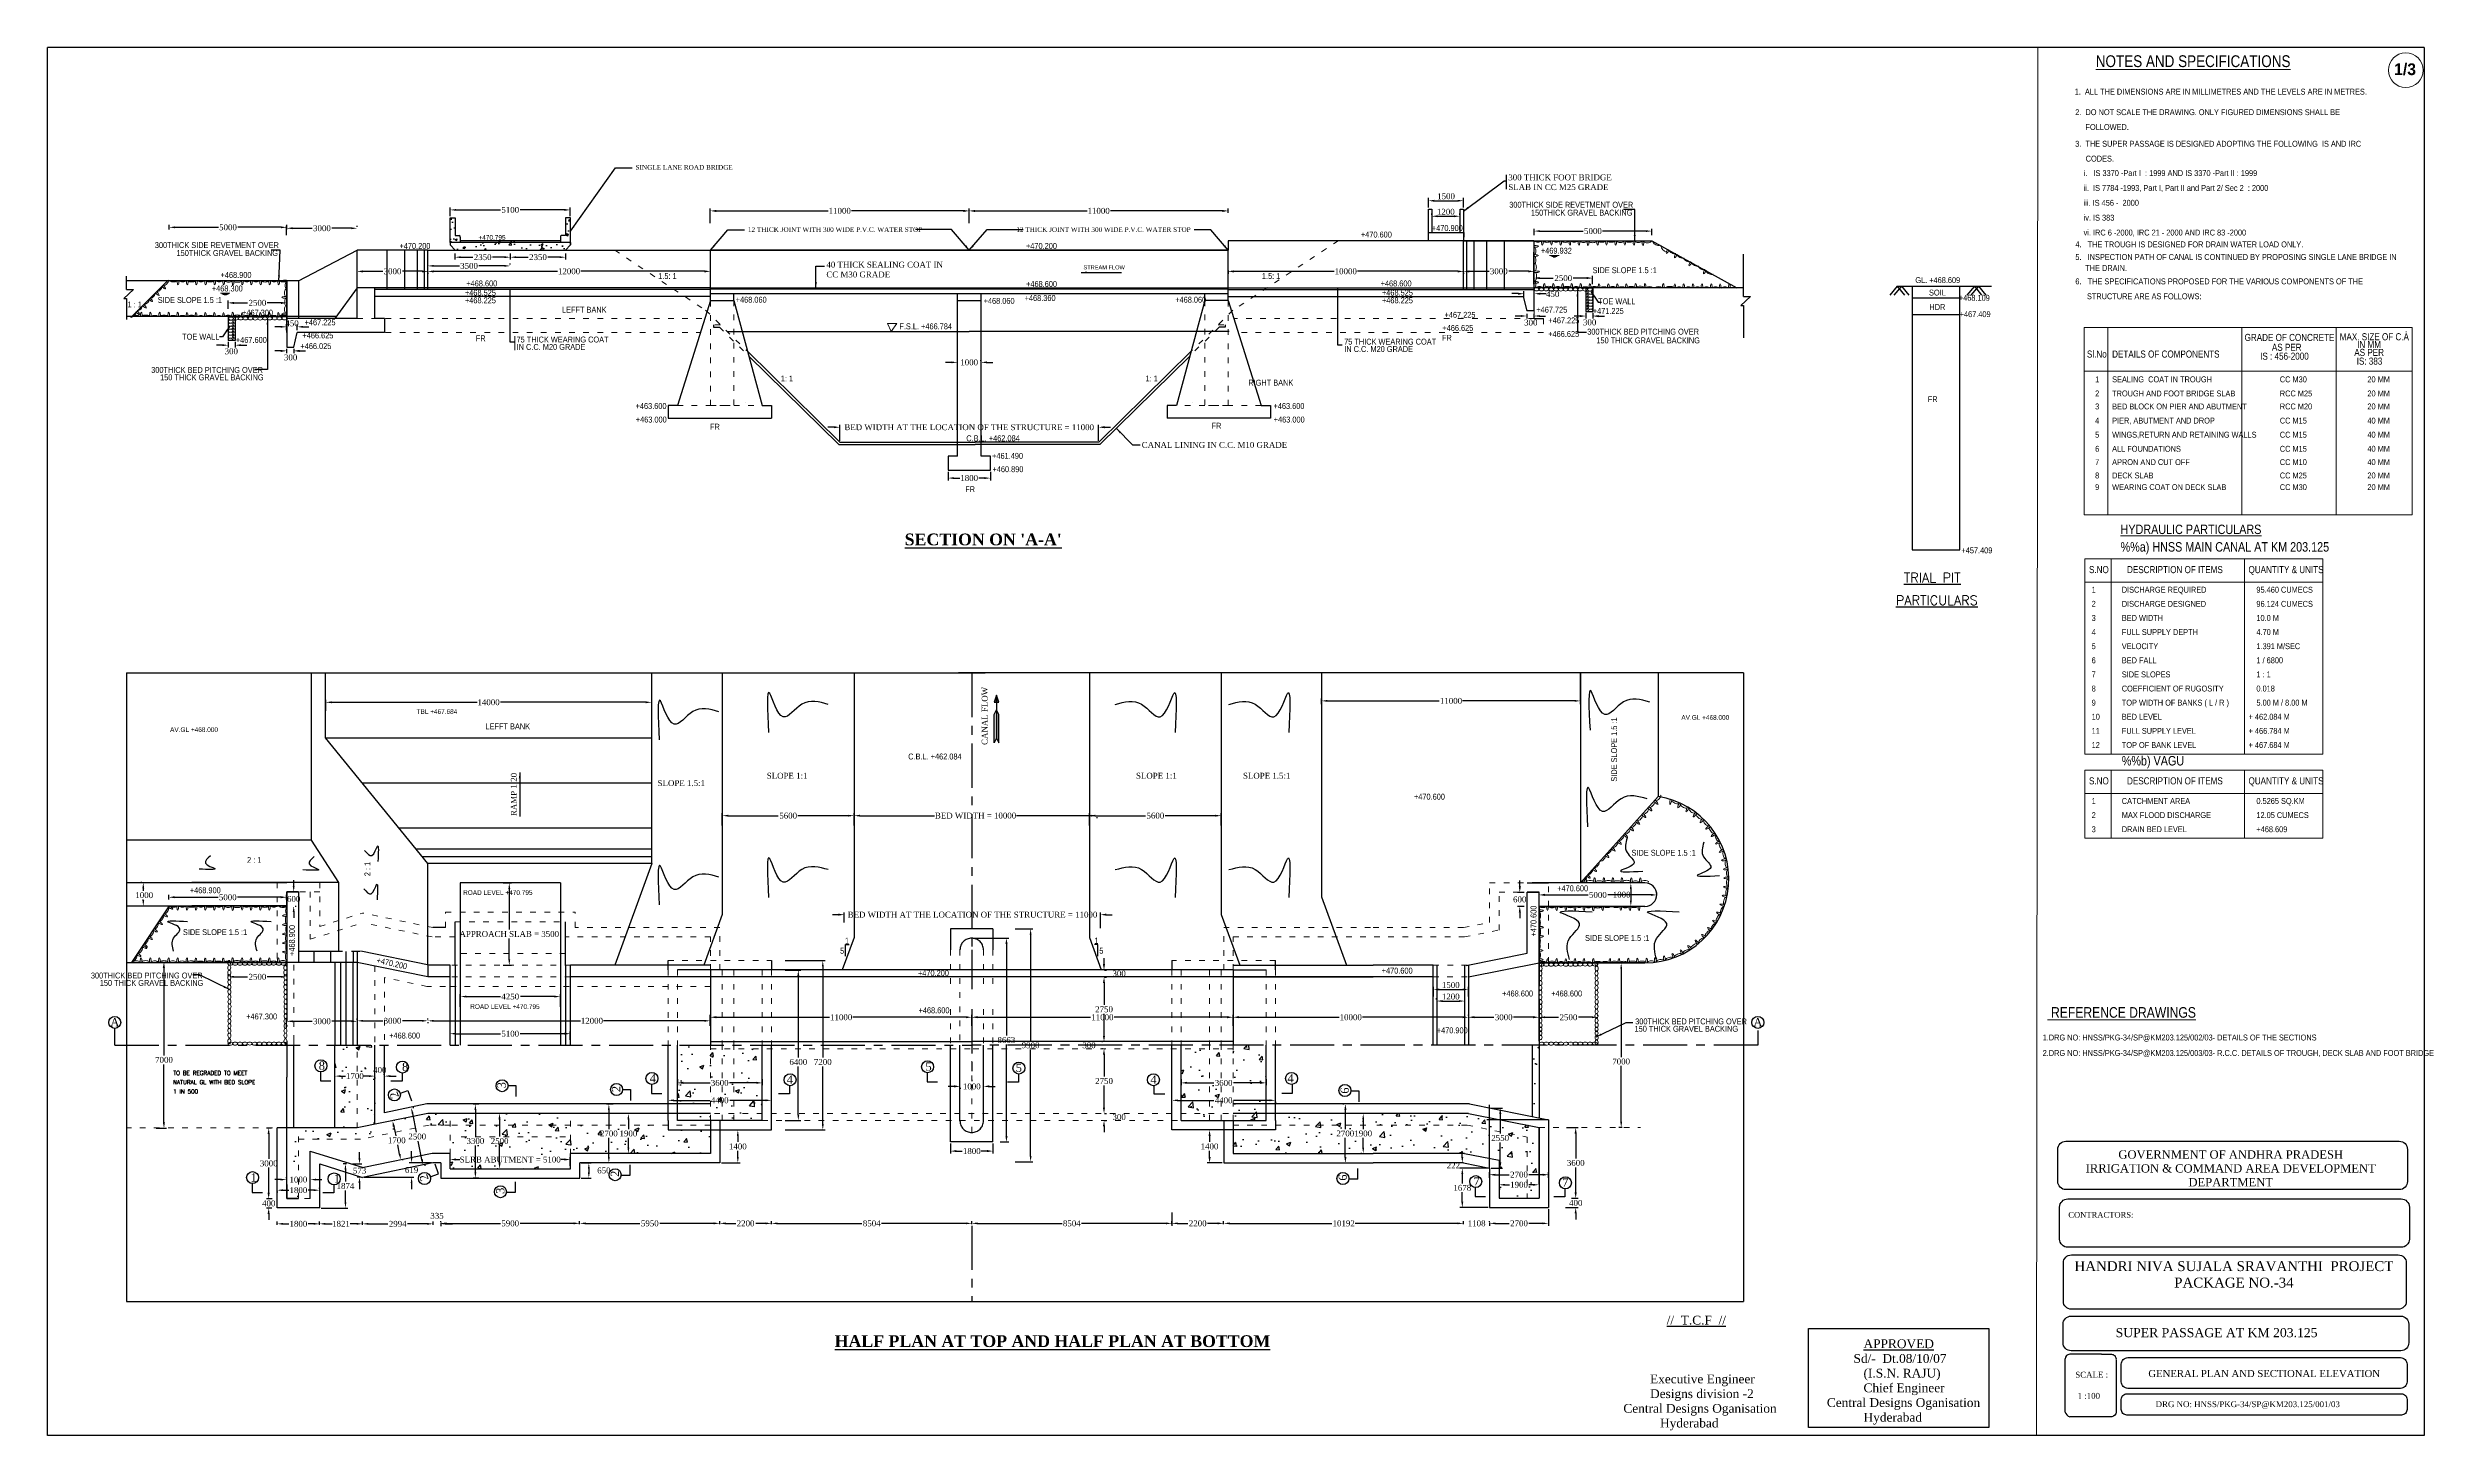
# Model space of a CAD drawing. Header units: millimetres. Extents: x 80 to 6605, y 46 to 2491.
# Drawn here: x 5426 to 6436, y 768 to 1358 of the extents above; entities outside this region: 3.
import ezdxf
from ezdxf.enums import TextEntityAlignment as Align

# ---------------------------------------------------------------- set-up
doc = ezdxf.new("R2010")
doc.units = ezdxf.units.MM
doc.linetypes.add('ACAD_ISO03W100', pattern=[30, 12, -18])
doc.linetypes.add('CENTER', pattern=[2, 1.25, -0.25, 0.25, -0.25])
for name, color, linetype in [('Caption', 242, 'Continuous'), ('MAIN', 7, 'Continuous'), ('SHEET', 3, 'Continuous'), ('STEEL', 5, 'Continuous'), ('TEXT_GENERAL', 4, 'Continuous')]:
    doc.layers.add(name, color=color, linetype=linetype)
doc.styles.add('ABADI', font='')
doc.styles.add('ARIAL NARROW', font='ARIALN.TTF')
doc.styles.add('arn', font='ARIALN.TTF')
doc.styles.add('CITYBLUEPR', font='cityb___.ttf')
doc.styles.add('ROMANT', font='romant')
doc.styles.add('rs', font='romans.shx', dxfattribs={"height": 1.75})
doc.styles.get("Standard").update_dxf_attribs({"font": 'times.ttf', "height": 2.5})
doc.styles.add('TNR_2.5', font='times.ttf', dxfattribs={"height": 2.5})
doc.styles.get('ABADI').set_extended_font_data('Abadi MT Condensed Light')
doc.dimstyles.new('ISO-25', dxfattribs={"dimtxt": 2.5, "dimasz": 2.5, "dimexe": 1.25, "dimexo": 0.625, "dimtad": 1, "dimlfac": 25, "dimtxsty": 'Standard', "dimcen": 2.5, "dimadec": 0, "dimazin": 0, "dimtfac": 1, "dimtmove": 0, "dimatfit": 3, "dimfxl": 1, "dimarcsym": 0})
doc.dimstyles.get("Standard").update_dxf_attribs({"dimtxt": 0.18, "dimasz": 0.18, "dimexe": 0.18, "dimexo": 0.0625, "dimgap": 0.09, "dimtad": 0, "dimtih": 1, "dimtoh": 1, "dimdec": 4, "dimzin": 0, "dimdsep": 46, "dimtxsty": 'Standard', "dimcen": 0.09, "dimadec": 0, "dimazin": 0, "dimtfac": 1, "dimtdec": 4, "dimtofl": 0, "dimtmove": 0, "dimatfit": 3, "dimfxl": 1, "dimtolj": 1, "dimtzin": 0, "dimarcsym": 0})
doc.dimstyles.new('STANDARD$7', dxfattribs={"dimtxt": 2, "dimasz": 2, "dimexe": 1.25, "dimexo": 0.625, "dimtad": 1, "dimdec": 0, "dimlfac": 0.5, "dimdsep": 46, "dimtxsty": 'Standard', "dimcen": 2.5, "dimadec": 0, "dimazin": 0, "dimtfac": 1, "dimtdec": 0, "dimtmove": 0, "dimatfit": 3, "dimfxl": 1, "dimtolj": 1, "dimtzin": 0, "dimarcsym": 0})
doc.dimstyles.new('STYLE_ESH', dxfattribs={"dimtxt": 2.5, "dimasz": 2.5, "dimexe": 1, "dimexo": 0.625, "dimtad": 0, "dimtih": 1, "dimtoh": 1, "dimdec": 0, "dimlfac": 100, "dimzin": 9, "dimdsep": 46, "dimtxsty": 'TNR_2.5', "dimcen": 2.5, "dimadec": 0, "dimazin": 2, "dimtfac": 1, "dimtdec": 0, "dimtofl": 0, "dimtmove": 2, "dimatfit": 3, "dimfxl": 1, "dimarcsym": 0})
pattern_1 = [(50, (0, 0), (18.218467, -1.59391), [1.905, -20.955]), (355, (0, 0), (-3.52428, 19.105664), [1.524, -16.764]), (100.451, (1.518, -0.133), (14.69425, 17.51167), [1.619, -17.809]), (46.1842, (0, 5.08), (27.1079, -4.20423), [2.8575, -31.4325]), (96.6356, (2.26, 4.73), (23.74042, 24.74256), [2.4285, -26.7135]), (351.184, (0, 5.08), (23.74046, 24.74251), [2.286, -25.146]), (21, (2.54, 3.81), (15.161488, -10.226552), [1.905, -20.955]), (326, (2.54, 3.81), (6.1802, 18.418797), [1.524, -16.764]), (71.4514, (3.803, 2.958), (21.34165, 8.192286), [1.619, -17.809]), (37.5, (0, 0), (0.30886, 8.455504), [0, -16.5608, 0, -17.018, 0, -16.8275]), (7.5, (0, 0), (6.681966, 10.018057), [0, -9.7028, 0, -16.1798, 0, -6.4135]), (327.5, (-5.664, 0), (13.5590595, -0.5728744), [0, -6.35, 0, -19.812, 0, -26.289]), (317.5, (-8.204, 0), (14.812918, 2.54265), [0, -8.255, 0, -13.1572, 0, -18.669])]

# ---------------------------------------------------------------- blocks, each defined once
blk = doc.blocks.new('*D99')
at = {"color": 0, "lineweight": -2, "transparency": 16777216}
for p, q in [((5597.4, 1286.1), (5597.4, 1289.8)), ((5599.9, 1288.8), (5618.8, 1288.8)), ((5645.9, 1288.8), (5627.1, 1288.8)), ((5648.4, 1286.1), (5648.4, 1289.8))]:
    blk.add_line(p, q, dxfattribs=at)
at = {"color": 0, "transparency": 16777216}
for points in [[(5599.9, 1289.2), (5599.9, 1288.4), (5597.4, 1288.8)], [(5645.9, 1289.2), (5645.9, 1288.4), (5648.4, 1288.8)]]:
    blk.add_solid(points, dxfattribs=at)
at = {"layer": 'Defpoints', "color": 0, "transparency": 16777216}
for p in [(5597.4, 1285.5), (5648.4, 1288.8), (5648.4, 1285.5)]:
    blk.add_point(p, dxfattribs=at)
at = {"color": 0, "transparency": 16777216, "insert": (5622.9, 1288.8), "char_height": 2.5, "attachment_point": 5, "style": 'TNR_2.5'}
blk.add_mtext('5100', dxfattribs=at)
blk = doc.blocks.new('*D100')
at = {"color": 0, "lineweight": -2, "transparency": 16777216}
for p, q in [((5622.9, 1270.3), (5622.9, 1267.7)), ((5625.4, 1268.7), (5630.5, 1268.7)), ((5643.9, 1268.7), (5638.9, 1268.7)), ((5646.4, 1270.3), (5646.4, 1267.7))]:
    blk.add_line(p, q, dxfattribs=at)
at = {"color": 0, "transparency": 16777216}
for points in [[(5625.4, 1269.1), (5625.4, 1268.3), (5622.9, 1268.7)], [(5643.9, 1269.1), (5643.9, 1268.3), (5646.4, 1268.7)]]:
    blk.add_solid(points, dxfattribs=at)
at = {"layer": 'Defpoints', "color": 0, "transparency": 16777216}
for p in [(5622.9, 1270.9), (5622.9, 1268.7), (5646.4, 1270.9)]:
    blk.add_point(p, dxfattribs=at)
at = {"color": 0, "transparency": 16777216, "insert": (5634.7, 1268.7), "char_height": 2.5, "attachment_point": 5, "style": 'TNR_2.5'}
blk.add_mtext('2350', dxfattribs=at)
blk = doc.blocks.new('*D101')
at = {"color": 0, "lineweight": -2, "transparency": 16777216}
for p, q in [((5599.4, 1270.3), (5599.4, 1267.7)), ((5601.9, 1268.7), (5607, 1268.7)), ((5620.4, 1268.7), (5615.4, 1268.7)), ((5622.9, 1270.3), (5622.9, 1267.7))]:
    blk.add_line(p, q, dxfattribs=at)
at = {"color": 0, "transparency": 16777216}
for points in [[(5601.9, 1269.1), (5601.9, 1268.3), (5599.4, 1268.7)], [(5620.4, 1269.1), (5620.4, 1268.3), (5622.9, 1268.7)]]:
    blk.add_solid(points, dxfattribs=at)
at = {"layer": 'Defpoints', "color": 0, "transparency": 16777216}
for p in [(5599.4, 1270.9), (5622.9, 1270.9), (5622.9, 1268.7)]:
    blk.add_point(p, dxfattribs=at)
at = {"color": 0, "transparency": 16777216, "insert": (5611.2, 1268.7), "char_height": 2.5, "attachment_point": 5, "style": 'TNR_2.5'}
blk.add_mtext('2350', dxfattribs=at)
blk = doc.blocks.new('*D102')
at = {"color": 0, "lineweight": -2, "transparency": 16777216}
for p, q in [((5760.4, 1196.4), (5757.9, 1196.4)), ((5762.9, 1190.7), (5762.9, 1197.4)), ((5872.9, 1190.7), (5872.9, 1197.4)), ((5875.4, 1196.4), (5877.9, 1196.4))]:
    blk.add_line(p, q, dxfattribs=at)
at = {"color": 0, "transparency": 16777216}
for points in [[(5760.4, 1196.9), (5760.4, 1196), (5762.9, 1196.4)], [(5875.4, 1196.9), (5875.4, 1196), (5872.9, 1196.4)]]:
    blk.add_solid(points, dxfattribs=at)
at = {"layer": 'Defpoints', "color": 0, "transparency": 16777216}
for p in [(5872.9, 1196.4), (5762.9, 1190.1), (5872.9, 1190.1)]:
    blk.add_point(p, dxfattribs=at)
at = {"color": 0, "transparency": 16777216, "insert": (5817.9, 1196.4), "char_height": 2.5, "attachment_point": 5, "style": 'TNR_2.5'}
blk.add_mtext('BED WIDTH AT THE LOCATION OF THE STRUCTURE = 11000', dxfattribs=at)
blk = doc.blocks.new('*D103')
at = {"color": 0, "lineweight": -2, "transparency": 16777216}
for p, q in [((5587.9, 1265.6), (5587.9, 1266)), ((5590.4, 1265), (5601.3, 1265)), ((5620.4, 1265), (5609.6, 1265)), ((5622.9, 1265.6), (5622.9, 1266))]:
    blk.add_line(p, q, dxfattribs=at)
at = {"color": 0, "transparency": 16777216}
for points in [[(5590.4, 1265.4), (5590.4, 1264.6), (5587.9, 1265)], [(5620.4, 1265.4), (5620.4, 1264.6), (5622.9, 1265)]]:
    blk.add_solid(points, dxfattribs=at)
at = {"layer": 'Defpoints', "color": 0, "transparency": 16777216}
for p in [(5587.9, 1265), (5622.9, 1265), (5622.9, 1265)]:
    blk.add_point(p, dxfattribs=at)
at = {"color": 0, "transparency": 16777216, "insert": (5605.4, 1265), "char_height": 2.5, "attachment_point": 5, "style": 'TNR_2.5'}
blk.add_mtext('3500', dxfattribs=at)
blk = doc.blocks.new('*D105')
at = {"color": 0, "lineweight": -2, "transparency": 16777216}
for p, q in [((5503.1, 1232.7), (5503.1, 1230.3)), ((5506, 1232.7), (5506, 1230.3)), ((5500.6, 1231.3), (5498.1, 1231.3)), ((5508.5, 1231.3), (5511, 1231.3))]:
    blk.add_line(p, q, dxfattribs=at)
at = {"color": 0, "transparency": 16777216}
for points in [[(5500.6, 1231.7), (5500.6, 1230.9), (5503.1, 1231.3)], [(5508.5, 1231.7), (5508.5, 1230.9), (5506, 1231.3)]]:
    blk.add_solid(points, dxfattribs=at)
at = {"layer": 'Defpoints', "color": 0, "transparency": 16777216}
for p in [(5503.1, 1233.3), (5506, 1233.3), (5506, 1231.3)]:
    blk.add_point(p, dxfattribs=at)
at = {"color": 0, "transparency": 16777216, "insert": (5504.4, 1228.7), "char_height": 2.5, "attachment_point": 5, "style": 'TNR_2.5'}
blk.add_mtext('300', dxfattribs=at)
blk = doc.blocks.new('*D107')
at = {"color": 0, "lineweight": -2, "transparency": 16777216}
for p, q in [((5525.4, 1228.9), (5522.9, 1228.9)), ((5527.9, 1229.8), (5527.9, 1227.9)), ((5530.9, 1229.8), (5530.9, 1227.9)), ((5533.4, 1228.9), (5535.9, 1228.9))]:
    blk.add_line(p, q, dxfattribs=at)
at = {"color": 0, "transparency": 16777216}
for points in [[(5525.4, 1229.3), (5525.4, 1228.4), (5527.9, 1228.9)], [(5533.4, 1229.3), (5533.4, 1228.4), (5530.9, 1228.9)]]:
    blk.add_solid(points, dxfattribs=at)
at = {"layer": 'Defpoints', "color": 0, "transparency": 16777216}
for p in [(5527.9, 1230.4), (5530.9, 1230.4), (5530.9, 1228.9)]:
    blk.add_point(p, dxfattribs=at)
at = {"color": 0, "transparency": 16777216, "insert": (5529.6, 1226.1), "char_height": 2.5, "attachment_point": 5, "style": 'TNR_2.5'}
blk.add_mtext('300', dxfattribs=at)
blk = doc.blocks.new('*D106')
at = {"color": 0, "lineweight": -2, "transparency": 16777216}
for p, q in [((5525.4, 1239.1), (5522.9, 1239.1)), ((5527.9, 1237.7), (5527.9, 1240.1)), ((5532.4, 1237.7), (5532.4, 1240.1)), ((5534.9, 1239.1), (5537.4, 1239.1))]:
    blk.add_line(p, q, dxfattribs=at)
at = {"color": 0, "transparency": 16777216}
for points in [[(5525.4, 1239.5), (5525.4, 1238.7), (5527.9, 1239.1)], [(5534.9, 1239.5), (5534.9, 1238.7), (5532.4, 1239.1)]]:
    blk.add_solid(points, dxfattribs=at)
at = {"layer": 'Defpoints', "color": 0, "transparency": 16777216}
for p in [(5527.9, 1239.1), (5527.9, 1237), (5532.4, 1237)]:
    blk.add_point(p, dxfattribs=at)
at = {"color": 0, "transparency": 16777216, "insert": (5530.2, 1240.6), "char_height": 2.5, "attachment_point": 5, "style": 'TNR_2.5'}
blk.add_mtext('450', dxfattribs=at)
blk = doc.blocks.new('*D104')
at = {"color": 0, "lineweight": -2, "transparency": 16777216}
for p, q in [((5503, 1246.7), (5503, 1250.3)), ((5505.5, 1249.3), (5511.3, 1249.3)), ((5525.5, 1249.3), (5519.7, 1249.3)), ((5528, 1246.7), (5528, 1250.3))]:
    blk.add_line(p, q, dxfattribs=at)
at = {"color": 0, "transparency": 16777216}
for points in [[(5505.5, 1249.7), (5505.5, 1248.8), (5503, 1249.3)], [(5525.5, 1249.7), (5525.5, 1248.8), (5528, 1249.3)]]:
    blk.add_solid(points, dxfattribs=at)
at = {"layer": 'Defpoints', "color": 0, "transparency": 16777216}
for p in [(5503, 1246.1), (5528, 1249.3), (5528, 1246.1)]:
    blk.add_point(p, dxfattribs=at)
at = {"color": 0, "transparency": 16777216, "insert": (5515.5, 1249.3), "char_height": 2.5, "attachment_point": 5, "style": 'TNR_2.5'}
blk.add_mtext('2500', dxfattribs=at)
blk = doc.blocks.new('*D108')
at = {"color": 0, "lineweight": -2, "transparency": 16777216}
for p, q in [((5478, 1280.5), (5478, 1282.4)), ((5480.5, 1281.4), (5498.9, 1281.4)), ((5525.5, 1281.4), (5507.2, 1281.4)), ((5528, 1280.5), (5528, 1282.4))]:
    blk.add_line(p, q, dxfattribs=at)
at = {"color": 0, "transparency": 16777216}
for points in [[(5480.5, 1281.8), (5480.5, 1281), (5478, 1281.4)], [(5525.5, 1281.8), (5525.5, 1281), (5528, 1281.4)]]:
    blk.add_solid(points, dxfattribs=at)
at = {"layer": 'Defpoints', "color": 0, "transparency": 16777216}
for p in [(5478, 1279.8), (5528, 1281.4), (5528, 1279.8)]:
    blk.add_point(p, dxfattribs=at)
at = {"color": 0, "transparency": 16777216, "insert": (5503, 1281.4), "char_height": 2.5, "attachment_point": 5, "style": 'TNR_2.5'}
blk.add_mtext('5000', dxfattribs=at)
blk = doc.blocks.new('*D109')
at = {"color": 0, "lineweight": -2, "transparency": 16777216}
for p, q in [((5810.4, 1224), (5807.9, 1224)), ((5812.9, 1224.6), (5812.9, 1225)), ((5822.9, 1224.6), (5822.9, 1225)), ((5825.4, 1224), (5827.9, 1224))]:
    blk.add_line(p, q, dxfattribs=at)
at = {"color": 0, "transparency": 16777216}
for points in [[(5810.4, 1224.4), (5810.4, 1223.6), (5812.9, 1224)], [(5825.4, 1224.4), (5825.4, 1223.6), (5822.9, 1224)]]:
    blk.add_solid(points, dxfattribs=at)
at = {"layer": 'Defpoints', "color": 0, "transparency": 16777216}
for p in [(5812.9, 1224), (5822.9, 1224), (5822.9, 1224)]:
    blk.add_point(p, dxfattribs=at)
at = {"color": 0, "transparency": 16777216, "insert": (5817.9, 1224), "char_height": 2.5, "attachment_point": 5, "style": 'TNR_2.5'}
blk.add_mtext('1000', dxfattribs=at)
blk = doc.blocks.new('*D110')
at = {"color": 0, "lineweight": -2, "transparency": 16777216}
for p, q in [((5808.9, 1177.5), (5808.9, 1173.8)), ((5811.4, 1174.8), (5813.9, 1174.8)), ((5824.4, 1174.8), (5822, 1174.8)), ((5826.9, 1177.5), (5826.9, 1173.8))]:
    blk.add_line(p, q, dxfattribs=at)
at = {"color": 0, "transparency": 16777216}
for points in [[(5811.4, 1175.2), (5811.4, 1174.4), (5808.9, 1174.8)], [(5824.4, 1175.2), (5824.4, 1174.4), (5826.9, 1174.8)]]:
    blk.add_solid(points, dxfattribs=at)
at = {"layer": 'Defpoints', "color": 0, "transparency": 16777216}
for p in [(5808.9, 1178.1), (5826.9, 1178.1), (5826.9, 1174.8)]:
    blk.add_point(p, dxfattribs=at)
at = {"color": 0, "transparency": 16777216, "insert": (5817.9, 1174.8), "char_height": 2.5, "attachment_point": 5, "style": 'TNR_2.5'}
blk.add_mtext('1800', dxfattribs=at)
blk = doc.blocks.new('*D113')
at = {"color": 0, "lineweight": -2, "transparency": 16777216}
for p, q in [((6057.8, 1257.3), (6057.8, 1260.8)), ((6060.3, 1259.8), (6066, 1259.8)), ((6080.2, 1259.8), (6074.5, 1259.8)), ((6082.7, 1257.3), (6082.7, 1260.8))]:
    blk.add_line(p, q, dxfattribs=at)
at = {"color": 0, "transparency": 16777216}
for points in [[(6060.3, 1260.3), (6060.3, 1259.4), (6057.8, 1259.8)], [(6080.2, 1260.3), (6080.2, 1259.4), (6082.7, 1259.8)]]:
    blk.add_solid(points, dxfattribs=at)
at = {"layer": 'Defpoints', "color": 0, "transparency": 16777216}
for p in [(6057.8, 1259.8), (6057.8, 1256.6), (6082.7, 1256.6)]:
    blk.add_point(p, dxfattribs=at)
at = {"color": 0, "transparency": 16777216, "insert": (6070.3, 1259.8), "char_height": 2.5, "attachment_point": 5, "style": 'TNR_2.5'}
blk.add_mtext('2500', dxfattribs=at)
blk = doc.blocks.new('*D111')
at = {"color": 0, "lineweight": -2, "transparency": 16777216}
for p, q in [((6051, 1253.2), (6048.5, 1253.2)), ((6053.5, 1251.7), (6053.5, 1254.2)), ((6058, 1251.7), (6058, 1254.2)), ((6060.5, 1253.2), (6063, 1253.2))]:
    blk.add_line(p, q, dxfattribs=at)
at = {"color": 0, "transparency": 16777216}
for points in [[(6051, 1253.6), (6051, 1252.7), (6053.5, 1253.2)], [(6060.5, 1253.6), (6060.5, 1252.7), (6058, 1253.2)]]:
    blk.add_solid(points, dxfattribs=at)
at = {"layer": 'Defpoints', "color": 0, "transparency": 16777216}
for p in [(6053.5, 1253.2), (6053.5, 1251.1), (6058, 1251.1)]:
    blk.add_point(p, dxfattribs=at)
at = {"color": 0, "transparency": 16777216, "insert": (6065.8, 1253), "char_height": 2.5, "attachment_point": 5, "style": 'TNR_2.5'}
blk.add_mtext('450', dxfattribs=at)
blk = doc.blocks.new('*D112')
at = {"color": 0, "lineweight": -2, "transparency": 16777216}
for p, q in [((6077.4, 1243.7), (6074.9, 1243.7)), ((6079.9, 1245), (6079.9, 1242.7)), ((6082.8, 1245), (6082.8, 1242.7)), ((6085.3, 1243.7), (6087.8, 1243.7))]:
    blk.add_line(p, q, dxfattribs=at)
at = {"color": 0, "transparency": 16777216}
for points in [[(6077.4, 1244.1), (6077.4, 1243.2), (6079.9, 1243.7)], [(6085.3, 1244.1), (6085.3, 1243.2), (6082.8, 1243.7)]]:
    blk.add_solid(points, dxfattribs=at)
at = {"layer": 'Defpoints', "color": 0, "transparency": 16777216}
for p in [(6079.9, 1245.7), (6079.9, 1243.7), (6082.8, 1245.7)]:
    blk.add_point(p, dxfattribs=at)
at = {"color": 0, "transparency": 16777216, "insert": (6081.5, 1241), "char_height": 2.5, "attachment_point": 5, "style": 'TNR_2.5'}
blk.add_mtext('300', dxfattribs=at)
blk = doc.blocks.new('*D114')
at = {"color": 0, "lineweight": -2, "transparency": 16777216}
for p, q in [((6057.9, 1278), (6057.9, 1280.8)), ((6060.4, 1279.8), (6078.7, 1279.8)), ((6105.4, 1279.8), (6087, 1279.8)), ((6107.9, 1278), (6107.9, 1280.8))]:
    blk.add_line(p, q, dxfattribs=at)
at = {"color": 0, "transparency": 16777216}
for points in [[(6060.4, 1280.2), (6060.4, 1279.4), (6057.9, 1279.8)], [(6105.4, 1280.2), (6105.4, 1279.4), (6107.9, 1279.8)]]:
    blk.add_solid(points, dxfattribs=at)
at = {"layer": 'Defpoints', "color": 0, "transparency": 16777216}
for p in [(6057.9, 1277.4), (6107.9, 1279.8), (6107.9, 1277.4)]:
    blk.add_point(p, dxfattribs=at)
at = {"color": 0, "transparency": 16777216, "insert": (6082.9, 1279.8), "char_height": 2.5, "attachment_point": 5, "style": 'TNR_2.5'}
blk.add_mtext('5000', dxfattribs=at)
blk = doc.blocks.new('*D115')
at = {"color": 0, "lineweight": -2, "ltscale": 6, "transparency": 16777216}
for p, q in [((6013, 1289.8), (6013, 1293.9)), ((6015.5, 1292.7), (6025.4, 1292.7)), ((6027.9, 1289.8), (6027.9, 1293.9))]:
    blk.add_line(p, q, dxfattribs=at)
at = {"color": 0, "ltscale": 6, "transparency": 16777216}
for points in [[(6015.5, 1293.1), (6015.5, 1292.3), (6013, 1292.7)], [(6025.4, 1293.1), (6025.4, 1292.3), (6027.9, 1292.7)]]:
    blk.add_solid(points, dxfattribs=at)
at = {"layer": 'Defpoints', "color": 0, "ltscale": 6, "transparency": 16777216}
for p in [(6027.9, 1292.7), (6013, 1289.2), (6027.9, 1289.2)]:
    blk.add_point(p, dxfattribs=at)
at = {"color": 0, "ltscale": 6, "transparency": 16777216, "insert": (6020.5, 1294.6), "char_height": 2.5, "attachment_point": 5}
blk.add_mtext('1500', dxfattribs=at)
blk = doc.blocks.new('*D116')
at = {"color": 0, "lineweight": -2, "ltscale": 6, "transparency": 16777216}
for p, q in [((6014.4, 1286.7), (6014.4, 1287.3)), ((6016.9, 1286.1), (6023.9, 1286.1)), ((6026.4, 1286.7), (6026.4, 1287.3))]:
    blk.add_line(p, q, dxfattribs=at)
at = {"color": 0, "ltscale": 6, "transparency": 16777216}
for points in [[(6016.9, 1286.5), (6016.9, 1285.7), (6014.4, 1286.1)], [(6023.9, 1286.5), (6023.9, 1285.7), (6026.4, 1286.1)]]:
    blk.add_solid(points, dxfattribs=at)
at = {"layer": 'Defpoints', "color": 0, "ltscale": 6, "transparency": 16777216}
for p in [(6014.4, 1286.1), (6026.4, 1286.1), (6026.4, 1286.1)]:
    blk.add_point(p, dxfattribs=at)
at = {"color": 0, "ltscale": 6, "transparency": 16777216, "insert": (6020.4, 1288), "char_height": 2.5, "attachment_point": 5}
blk.add_mtext('1200', dxfattribs=at)
blk = doc.blocks.new('*D120')
at = {"color": 0, "lineweight": -2, "transparency": 16777216}
for p, q in [((5810, 892), (5810, 887.7)), ((5812.5, 888.7), (5814.9, 888.7)), ((5825.5, 888.7), (5823, 888.7)), ((5828, 892), (5828, 887.7))]:
    blk.add_line(p, q, dxfattribs=at)
at = {"color": 0, "transparency": 16777216}
for points in [[(5812.5, 889.2), (5812.5, 888.3), (5810, 888.7)], [(5825.5, 889.2), (5825.5, 888.3), (5828, 888.7)]]:
    blk.add_solid(points, dxfattribs=at)
at = {"layer": 'Defpoints', "color": 0, "transparency": 16777216}
for p in [(5810, 892.6), (5828, 892.6), (5828, 888.7)]:
    blk.add_point(p, dxfattribs=at)
at = {"color": 0, "transparency": 16777216, "insert": (5819, 888.7), "char_height": 2.5, "attachment_point": 5, "style": 'TNR_2.5'}
blk.add_mtext('1800', dxfattribs=at)
blk = doc.blocks.new('*D121')
at = {"color": 0, "lineweight": -2, "transparency": 16777216}
for p, q in [((5811.5, 916.2), (5809, 916.2)), ((5814, 915.6), (5814, 915.2)), ((5824, 916.9), (5824, 917.2)), ((5826.5, 916.2), (5829, 916.2))]:
    blk.add_line(p, q, dxfattribs=at)
at = {"color": 0, "transparency": 16777216}
for points in [[(5811.5, 916.7), (5811.5, 915.8), (5814, 916.2)], [(5826.5, 916.7), (5826.5, 915.8), (5824, 916.2)]]:
    blk.add_solid(points, dxfattribs=at)
at = {"layer": 'Defpoints', "color": 0, "transparency": 16777216}
for p in [(5814, 916.2), (5824, 916.2), (5824, 916.2)]:
    blk.add_point(p, dxfattribs=at)
at = {"color": 0, "transparency": 16777216, "insert": (5819, 916.2), "char_height": 2.5, "attachment_point": 5, "style": 'TNR_2.5'}
blk.add_mtext('1000', dxfattribs=at)
blk = doc.blocks.new('*D122')
at = {"color": 0, "lineweight": -2, "transparency": 16777216}
for p, q in [((5769, 1031.9), (5769, 1032.3)), ((5771.5, 1031.3), (5803.1, 1031.3)), ((5869.6, 1031.3), (5838, 1031.3)), ((5872.1, 1030.7), (5872.1, 1030.3))]:
    blk.add_line(p, q, dxfattribs=at)
at = {"color": 0, "transparency": 16777216}
for points in [[(5771.5, 1031.7), (5771.5, 1030.9), (5769, 1031.3)], [(5869.6, 1031.7), (5869.6, 1030.9), (5872.1, 1031.3)]]:
    blk.add_solid(points, dxfattribs=at)
at = {"layer": 'Defpoints', "color": 0, "transparency": 16777216}
for p in [(5769, 1031.3), (5872.1, 1031.3), (5872.1, 1031.3)]:
    blk.add_point(p, dxfattribs=at)
at = {"color": 0, "transparency": 16777216, "insert": (5820.6, 1031.3), "char_height": 2.5, "attachment_point": 5, "style": 'TNR_2.5'}
blk.add_mtext('BED WIDTH = 10000', dxfattribs=at)
blk = doc.blocks.new('*D123')
at = {"color": 0, "lineweight": -2, "transparency": 16777216}
for p, q in [((5713, 1027.1), (5713, 1032.3)), ((5715.5, 1031.3), (5736.8, 1031.3)), ((5766.5, 1031.3), (5745.1, 1031.3)), ((5769, 1027.1), (5769, 1032.3))]:
    blk.add_line(p, q, dxfattribs=at)
at = {"color": 0, "transparency": 16777216}
for points in [[(5715.5, 1031.7), (5715.5, 1030.9), (5713, 1031.3)], [(5766.5, 1031.7), (5766.5, 1030.9), (5769, 1031.3)]]:
    blk.add_solid(points, dxfattribs=at)
at = {"layer": 'Defpoints', "color": 0, "transparency": 16777216}
for p in [(5713, 1031.3), (5713, 1026.5), (5769, 1026.5)]:
    blk.add_point(p, dxfattribs=at)
at = {"color": 0, "transparency": 16777216, "insert": (5741, 1031.3), "char_height": 2.5, "attachment_point": 5, "style": 'TNR_2.5'}
blk.add_mtext('5600', dxfattribs=at)
blk = doc.blocks.new('*D124')
at = {"color": 0, "lineweight": -2, "transparency": 16777216}
for p, q in [((5764.8, 985.9), (5764.8, 990.2)), ((5873.7, 983.5), (5873.7, 990.2)), ((5762.3, 989.2), (5759.8, 989.2)), ((5876.2, 989.2), (5878.7, 989.2))]:
    blk.add_line(p, q, dxfattribs=at)
at = {"color": 0, "transparency": 16777216}
for points in [[(5762.3, 989.7), (5762.3, 988.8), (5764.8, 989.2)], [(5876.2, 989.7), (5876.2, 988.8), (5873.7, 989.2)]]:
    blk.add_solid(points, dxfattribs=at)
at = {"layer": 'Defpoints', "color": 0, "transparency": 16777216}
for p in [(5764.8, 985.3), (5873.7, 989.2), (5873.7, 982.9)]:
    blk.add_point(p, dxfattribs=at)
at = {"color": 0, "transparency": 16777216, "insert": (5819.3, 989.2), "char_height": 2.5, "attachment_point": 5, "style": 'TNR_2.5'}
blk.add_mtext('BED WIDTH AT THE LOCATION OF THE STRUCTURE = 11000', dxfattribs=at)
blk = doc.blocks.new('*D125')
at = {"color": 0, "lineweight": -2, "transparency": 16777216}
for p, q in [((5597.4, 936), (5597.4, 939.6)), ((5648.4, 936), (5648.4, 939.6)), ((5599.9, 938.6), (5618.8, 938.6)), ((5645.9, 938.6), (5627.1, 938.6))]:
    blk.add_line(p, q, dxfattribs=at)
at = {"color": 0, "transparency": 16777216}
for points in [[(5599.9, 939.1), (5599.9, 938.2), (5597.4, 938.6)], [(5645.9, 939.1), (5645.9, 938.2), (5648.4, 938.6)]]:
    blk.add_solid(points, dxfattribs=at)
at = {"layer": 'Defpoints', "color": 0, "transparency": 16777216}
for p in [(5597.4, 935.4), (5648.4, 938.6), (5648.4, 935.4)]:
    blk.add_point(p, dxfattribs=at)
at = {"color": 0, "transparency": 16777216, "insert": (5622.9, 938.6), "char_height": 2.5, "attachment_point": 5, "style": 'TNR_2.5'}
blk.add_mtext('5100', dxfattribs=at)
blk = doc.blocks.new('*D126')
at = {"color": 0, "lineweight": -2, "transparency": 16777216}
for p, q in [((5544.5, 1075.8), (5544.5, 1080.5)), ((5547, 1079.5), (5608.8, 1079.5)), ((5680.5, 1079.5), (5618.7, 1079.5)), ((5683, 1075.8), (5683, 1080.5))]:
    blk.add_line(p, q, dxfattribs=at)
at = {"color": 0, "transparency": 16777216}
for points in [[(5547, 1079.9), (5547, 1079.1), (5544.5, 1079.5)], [(5680.5, 1079.9), (5680.5, 1079.1), (5683, 1079.5)]]:
    blk.add_solid(points, dxfattribs=at)
at = {"layer": 'Defpoints', "color": 0, "transparency": 16777216}
for p in [(5544.5, 1075.2), (5683, 1079.5), (5683, 1075.2)]:
    blk.add_point(p, dxfattribs=at)
at = {"color": 0, "transparency": 16777216, "insert": (5613.7, 1079.5), "char_height": 2.5, "attachment_point": 5, "style": 'TNR_2.5'}
blk.add_mtext('14000', dxfattribs=at)
blk = doc.blocks.new('*D127')
at = {"color": 0, "lineweight": -2, "transparency": 16777216}
for p, q in [((5477.9, 995.7), (5477.9, 997.6)), ((5480.4, 996.6), (5498.8, 996.6)), ((5525.4, 996.6), (5507.1, 996.6)), ((5527.9, 995.7), (5527.9, 997.6))]:
    blk.add_line(p, q, dxfattribs=at)
at = {"color": 0, "transparency": 16777216}
for points in [[(5480.4, 997.1), (5480.4, 996.2), (5477.9, 996.6)], [(5525.4, 997.1), (5525.4, 996.2), (5527.9, 996.6)]]:
    blk.add_solid(points, dxfattribs=at)
at = {"layer": 'Defpoints', "color": 0, "transparency": 16777216}
for p in [(5477.9, 995.1), (5527.9, 996.6), (5527.9, 995.1)]:
    blk.add_point(p, dxfattribs=at)
at = {"color": 0, "transparency": 16777216, "insert": (5502.9, 996.6), "char_height": 2.5, "attachment_point": 5, "style": 'TNR_2.5'}
blk.add_mtext('5000', dxfattribs=at)
blk = doc.blocks.new('*D128')
at = {"color": 0, "lineweight": -2, "transparency": 16777216}
for p, q in [((5619.9, 1002.7), (5623.5, 1002.7)), ((5622.5, 1000.2), (5622.5, 982.9)), ((5622.5, 970.2), (5622.5, 979.1)), ((5619.9, 967.7), (5623.5, 967.7))]:
    blk.add_line(p, q, dxfattribs=at)
at = {"color": 0, "transparency": 16777216}
for points in [[(5622.1, 1000.2), (5622.9, 1000.2), (5622.5, 1002.7)], [(5622.1, 970.2), (5622.9, 970.2), (5622.5, 967.7)]]:
    blk.add_solid(points, dxfattribs=at)
at = {"layer": 'Defpoints', "color": 0, "transparency": 16777216}
for p in [(5619.3, 1002.7), (5622.5, 1002.7), (5619.3, 967.7)]:
    blk.add_point(p, dxfattribs=at)
at = {"color": 0, "transparency": 16777216, "insert": (5622.5, 981), "char_height": 2.5, "attachment_point": 5, "style": 'TNR_2.5'}
blk.add_mtext('APPROACH SLAB = 3500', dxfattribs=at)
blk = doc.blocks.new('*D129')
at = {"color": 0, "lineweight": -2, "transparency": 16777216}
for p, q in [((5530.9, 1001.4), (5530.9, 1003.9)), ((5531.9, 998.9), (5529.9, 998.9)), ((5530.9, 990.4), (5530.9, 987.9)), ((5531.5, 992.9), (5531.9, 992.9))]:
    blk.add_line(p, q, dxfattribs=at)
at = {"color": 0, "transparency": 16777216}
for points in [[(5530.5, 1001.4), (5531.3, 1001.4), (5530.9, 998.9)], [(5530.5, 990.4), (5531.3, 990.4), (5530.9, 992.9)]]:
    blk.add_solid(points, dxfattribs=at)
at = {"layer": 'Defpoints', "color": 0, "transparency": 16777216}
for p in [(5530.9, 992.9), (5530.9, 992.9), (5532.6, 998.9)]:
    blk.add_point(p, dxfattribs=at)
at = {"color": 0, "transparency": 16777216, "insert": (5530.9, 995.9), "char_height": 2.5, "attachment_point": 5, "style": 'TNR_2.5'}
blk.add_mtext('600', dxfattribs=at)
blk = doc.blocks.new('*D130')
at = {"color": 0, "lineweight": -2, "transparency": 16777216}
for p, q in [((5503, 963.4), (5503, 963.8)), ((5505.5, 962.8), (5511.3, 962.8)), ((5525.5, 962.8), (5519.7, 962.8)), ((5528, 963.4), (5528, 963.8))]:
    blk.add_line(p, q, dxfattribs=at)
at = {"color": 0, "transparency": 16777216}
for points in [[(5505.5, 963.2), (5505.5, 962.4), (5503, 962.8)], [(5525.5, 963.2), (5525.5, 962.4), (5528, 962.8)]]:
    blk.add_solid(points, dxfattribs=at)
at = {"layer": 'Defpoints', "color": 0, "transparency": 16777216}
for p in [(5503, 962.8), (5528, 962.8), (5528, 962.8)]:
    blk.add_point(p, dxfattribs=at)
at = {"color": 0, "transparency": 16777216, "insert": (5515.5, 962.8), "char_height": 2.5, "attachment_point": 5, "style": 'TNR_2.5'}
blk.add_mtext('2500', dxfattribs=at)
blk = doc.blocks.new('*D131')
at = {"color": 0, "lineweight": -2, "transparency": 16777216}
for p, q in [((5601.7, 950), (5601.7, 955.4)), ((5604.2, 954.4), (5618.7, 954.4)), ((5641.7, 954.4), (5627.2, 954.4)), ((5644.2, 950), (5644.2, 955.4))]:
    blk.add_line(p, q, dxfattribs=at)
at = {"color": 0, "transparency": 16777216}
for points in [[(5604.2, 954.8), (5604.2, 954), (5601.7, 954.4)], [(5641.7, 954.8), (5641.7, 954), (5644.2, 954.4)]]:
    blk.add_solid(points, dxfattribs=at)
at = {"layer": 'Defpoints', "color": 0, "transparency": 16777216}
for p in [(5601.7, 949.4), (5644.2, 954.4), (5644.2, 949.4)]:
    blk.add_point(p, dxfattribs=at)
at = {"color": 0, "transparency": 16777216, "insert": (5622.9, 954.4), "char_height": 2.5, "attachment_point": 5, "style": 'TNR_2.5'}
blk.add_mtext('4250', dxfattribs=at)
blk = doc.blocks.new('*D132')
at = {"color": 0, "lineweight": -2, "transparency": 16777216}
for p, q in [((5869, 1027.1), (5869, 1032.3)), ((5871.5, 1031.3), (5892.8, 1031.3)), ((5922.5, 1031.3), (5901.1, 1031.3)), ((5925, 1027.1), (5925, 1032.3))]:
    blk.add_line(p, q, dxfattribs=at)
at = {"color": 0, "transparency": 16777216}
for points in [[(5871.5, 1031.7), (5871.5, 1030.9), (5869, 1031.3)], [(5922.5, 1031.7), (5922.5, 1030.9), (5925, 1031.3)]]:
    blk.add_solid(points, dxfattribs=at)
at = {"layer": 'Defpoints', "color": 0, "transparency": 16777216}
for p in [(5925, 1031.3), (5869, 1026.5), (5925, 1026.5)]:
    blk.add_point(p, dxfattribs=at)
at = {"color": 0, "transparency": 16777216, "insert": (5897, 1031.3), "char_height": 2.5, "attachment_point": 5, "style": 'TNR_2.5'}
blk.add_mtext('5600', dxfattribs=at)
blk = doc.blocks.new('*D133')
at = {"color": 0, "lineweight": -2, "transparency": 16777216}
for p, q in [((5967.6, 1078.7), (5967.6, 1081.1)), ((6077.6, 1078.7), (6077.6, 1081.1)), ((5970.1, 1080.1), (6017.6, 1080.1)), ((6075.1, 1080.1), (6027.5, 1080.1))]:
    blk.add_line(p, q, dxfattribs=at)
at = {"color": 0, "transparency": 16777216}
for points in [[(5970.1, 1080.5), (5970.1, 1079.7), (5967.6, 1080.1)], [(6075.1, 1080.5), (6075.1, 1079.7), (6077.6, 1080.1)]]:
    blk.add_solid(points, dxfattribs=at)
at = {"layer": 'Defpoints', "color": 0, "transparency": 16777216}
for p in [(5967.6, 1078), (6077.6, 1080.1), (6077.6, 1078)]:
    blk.add_point(p, dxfattribs=at)
at = {"color": 0, "transparency": 16777216, "insert": (6022.6, 1080.1), "char_height": 2.5, "attachment_point": 5, "style": 'TNR_2.5'}
blk.add_mtext('11000', dxfattribs=at)
blk = doc.blocks.new('*D134')
at = {"color": 0, "lineweight": -2, "transparency": 16777216}
for p, q in [((6060, 946.2), (6060, 946.6)), ((6062.5, 945.6), (6068.3, 945.6)), ((6082.5, 945.6), (6076.7, 945.6)), ((6085, 946.2), (6085, 946.6))]:
    blk.add_line(p, q, dxfattribs=at)
at = {"color": 0, "transparency": 16777216}
for points in [[(6062.5, 946), (6062.5, 945.2), (6060, 945.6)], [(6082.5, 946), (6082.5, 945.2), (6085, 945.6)]]:
    blk.add_solid(points, dxfattribs=at)
at = {"layer": 'Defpoints', "color": 0, "transparency": 16777216}
for p in [(6060, 945.6), (6085, 945.6), (6085, 945.6)]:
    blk.add_point(p, dxfattribs=at)
at = {"color": 0, "transparency": 16777216, "insert": (6072.5, 945.6), "char_height": 2.5, "attachment_point": 5, "style": 'TNR_2.5'}
blk.add_mtext('2500', dxfattribs=at)
blk = doc.blocks.new('*D135')
at = {"color": 0, "lineweight": -2, "transparency": 16777216}
for p, q in [((6060, 994.3), (6060, 998.6)), ((6062.5, 997.6), (6080.9, 997.6)), ((6107.5, 997.6), (6089.2, 997.6)), ((6110, 998.3), (6110, 998.6))]:
    blk.add_line(p, q, dxfattribs=at)
at = {"color": 0, "transparency": 16777216}
for points in [[(6062.5, 998.1), (6062.5, 997.2), (6060, 997.6)], [(6107.5, 998.1), (6107.5, 997.2), (6110, 997.6)]]:
    blk.add_solid(points, dxfattribs=at)
at = {"layer": 'Defpoints', "color": 0, "transparency": 16777216}
for p in [(6060, 993.7), (6110, 997.6), (6110, 997.6)]:
    blk.add_point(p, dxfattribs=at)
at = {"color": 0, "transparency": 16777216, "insert": (6085, 997.6), "char_height": 2.5, "attachment_point": 5, "style": 'TNR_2.5'}
blk.add_mtext('5000', dxfattribs=at)
blk = doc.blocks.new('*D136')
at = {"color": 0, "lineweight": -2, "transparency": 16777216}
for p, q in [((6100.4, 1002.7), (6098, 1002.7)), ((6099, 1000.2), (6099, 995.2)), ((6100.4, 992.7), (6098, 992.7))]:
    blk.add_line(p, q, dxfattribs=at)
at = {"color": 0, "transparency": 16777216}
for points in [[(6098.6, 1000.2), (6099.4, 1000.2), (6099, 1002.7)], [(6098.6, 995.2), (6099.4, 995.2), (6099, 992.7)]]:
    blk.add_solid(points, dxfattribs=at)
at = {"layer": 'Defpoints', "color": 0, "transparency": 16777216}
for p in [(6101, 1002.7), (6099, 992.7), (6101, 992.7)]:
    blk.add_point(p, dxfattribs=at)
at = {"color": 0, "transparency": 16777216, "insert": (6095.1, 997.7), "char_height": 2.5, "attachment_point": 5, "style": 'TNR_2.5'}
blk.add_mtext('1000', dxfattribs=at)
blk = doc.blocks.new('*D138')
at = {"color": 0, "lineweight": -2, "ltscale": 6, "transparency": 16777216}
for p, q in [((6016.5, 953.1), (6016.5, 953.8)), ((6019, 952.5), (6026, 952.5)), ((6028.5, 953.1), (6028.5, 953.8))]:
    blk.add_line(p, q, dxfattribs=at)
at = {"color": 0, "ltscale": 6, "transparency": 16777216}
for points in [[(6019, 952.9), (6019, 952.1), (6016.5, 952.5)], [(6026, 952.9), (6026, 952.1), (6028.5, 952.5)]]:
    blk.add_solid(points, dxfattribs=at)
at = {"layer": 'Defpoints', "color": 0, "ltscale": 6, "transparency": 16777216}
for p in [(6016.5, 952.5), (6028.5, 952.5), (6028.5, 952.5)]:
    blk.add_point(p, dxfattribs=at)
at = {"color": 0, "ltscale": 6, "transparency": 16777216, "insert": (6022.5, 954.4), "char_height": 2.5, "attachment_point": 5}
blk.add_mtext('1200', dxfattribs=at)
blk = doc.blocks.new('*D137')
at = {"color": 0, "lineweight": -2, "ltscale": 6, "transparency": 16777216}
for p, q in [((6015.1, 954.5), (6015.1, 958.6)), ((6017.6, 957.4), (6027.5, 957.4)), ((6030, 954.5), (6030, 958.6))]:
    blk.add_line(p, q, dxfattribs=at)
at = {"color": 0, "ltscale": 6, "transparency": 16777216}
for points in [[(6017.6, 957.8), (6017.6, 957), (6015.1, 957.4)], [(6027.5, 957.8), (6027.5, 957), (6030, 957.4)]]:
    blk.add_solid(points, dxfattribs=at)
at = {"layer": 'Defpoints', "color": 0, "ltscale": 6, "transparency": 16777216}
for p in [(6015.1, 953.9), (6030, 957.4), (6030, 953.9)]:
    blk.add_point(p, dxfattribs=at)
at = {"color": 0, "ltscale": 6, "transparency": 16777216, "insert": (6022.5, 959.3), "char_height": 2.5, "attachment_point": 5}
blk.add_mtext('1500', dxfattribs=at)
blk = doc.blocks.new('*D198')
at = {"color": 0, "lineweight": -2, "transparency": 16777216}
for p, q in [((5819.6, 979.2), (5834.7, 979.2)), ((5833.7, 976.7), (5833.7, 937.8)), ((5833.7, 895.1), (5833.7, 934)), ((5831.1, 892.6), (5834.7, 892.6))]:
    blk.add_line(p, q, dxfattribs=at)
at = {"color": 0, "transparency": 16777216}
for points in [[(5833.3, 976.7), (5834.2, 976.7), (5833.7, 979.2)], [(5833.3, 895.1), (5834.2, 895.1), (5833.7, 892.6)]]:
    blk.add_solid(points, dxfattribs=at)
at = {"layer": 'Defpoints', "color": 0, "transparency": 16777216}
for p in [(5819, 979.2), (5830.5, 892.6), (5833.7, 892.6)]:
    blk.add_point(p, dxfattribs=at)
at = {"color": 0, "transparency": 16777216, "insert": (5833.7, 935.9), "char_height": 2.5, "attachment_point": 5, "style": 'TNR_2.5'}
blk.add_mtext('8663', dxfattribs=at)
blk = doc.blocks.new('*D199')
at = {"color": 0, "lineweight": -2, "transparency": 16777216}
for p, q in [((5837.4, 983.2), (5845, 983.2)), ((5844, 980.7), (5844, 935.6)), ((5844, 886.7), (5844, 931.8)), ((5837.4, 884.2), (5845, 884.2))]:
    blk.add_line(p, q, dxfattribs=at)
at = {"color": 0, "transparency": 16777216}
for points in [[(5843.6, 980.7), (5844.4, 980.7), (5844, 983.2)], [(5843.6, 886.7), (5844.4, 886.7), (5844, 884.2)]]:
    blk.add_solid(points, dxfattribs=at)
at = {"layer": 'Defpoints', "color": 0, "transparency": 16777216}
for p in [(5836.8, 983.2), (5836.8, 884.2), (5844, 884.2)]:
    blk.add_point(p, dxfattribs=at)
at = {"color": 0, "transparency": 16777216, "insert": (5844, 933.7), "char_height": 2.5, "attachment_point": 5, "style": 'TNR_2.5'}
blk.add_mtext('9900', dxfattribs=at)
blk = doc.blocks.new('*D200')
at = {"color": 0, "lineweight": -2, "transparency": 16777216}
for p, q in [((5466.4, 1002.9), (5466, 1002.9)), ((5467, 1000.4), (5467, 999.4)), ((5466.4, 992.9), (5466, 992.9)), ((5467, 995.4), (5467, 995.6))]:
    blk.add_line(p, q, dxfattribs=at)
at = {"color": 0, "transparency": 16777216}
for points in [[(5466.6, 1000.4), (5467.4, 1000.4), (5467, 1002.9)], [(5466.6, 995.4), (5467.4, 995.4), (5467, 992.9)]]:
    blk.add_solid(points, dxfattribs=at)
at = {"layer": 'Defpoints', "color": 0, "transparency": 16777216}
for p in [(5467, 1002.9), (5467, 992.9), (5467, 992.9)]:
    blk.add_point(p, dxfattribs=at)
at = {"color": 0, "transparency": 16777216, "insert": (5467.4, 997.5), "char_height": 2.5, "attachment_point": 5, "style": 'TNR_2.5'}
blk.add_mtext('1000', dxfattribs=at)
blk = doc.blocks.new('*D201')
at = {"color": 0, "lineweight": -2, "transparency": 16777216}
for p, q in [((6051.8, 1001.2), (6051.8, 1003.7)), ((6053.7, 998.7), (6050.8, 998.7)), ((6053.7, 992.7), (6050.8, 992.7)), ((6051.8, 990.2), (6051.8, 987.7))]:
    blk.add_line(p, q, dxfattribs=at)
at = {"color": 0, "transparency": 16777216}
for points in [[(6051.4, 1001.2), (6052.3, 1001.2), (6051.8, 998.7)], [(6051.4, 990.2), (6052.3, 990.2), (6051.8, 992.7)]]:
    blk.add_solid(points, dxfattribs=at)
at = {"layer": 'Defpoints', "color": 0, "transparency": 16777216}
for p in [(6051.8, 998.7), (6054.3, 998.7), (6054.3, 992.7)]:
    blk.add_point(p, dxfattribs=at)
at = {"color": 0, "transparency": 16777216, "insert": (6051.8, 995.7), "char_height": 2.5, "attachment_point": 5, "style": 'TNR_2.5'}
blk.add_mtext('600', dxfattribs=at)
blk = doc.blocks.new('*D211')
at = {"color": 0, "lineweight": -2, "transparency": 16777216}
for p, q in [((5707.9, 1283.2), (5707.9, 1289.4)), ((5710.4, 1288.4), (5758, 1288.4)), ((5815.4, 1288.4), (5767.9, 1288.4)), ((5817.9, 1283.2), (5817.9, 1289.4))]:
    blk.add_line(p, q, dxfattribs=at)
at = {"color": 0, "transparency": 16777216}
for points in [[(5710.4, 1288.8), (5710.4, 1287.9), (5707.9, 1288.4)], [(5815.4, 1288.8), (5815.4, 1287.9), (5817.9, 1288.4)]]:
    blk.add_solid(points, dxfattribs=at)
at = {"layer": 'Defpoints', "color": 0, "transparency": 16777216}
for p in [(5707.9, 1282.6), (5817.9, 1288.4), (5817.9, 1282.6)]:
    blk.add_point(p, dxfattribs=at)
at = {"color": 0, "transparency": 16777216, "insert": (5762.9, 1288.4), "char_height": 2.5, "attachment_point": 5, "style": 'TNR_2.5'}
blk.add_mtext('11000', dxfattribs=at)
blk = doc.blocks.new('*D212')
at = {"color": 0, "lineweight": -2, "transparency": 16777216}
for p, q in [((5817.9, 1283.2), (5817.9, 1289.4)), ((5820.4, 1288.4), (5868, 1288.4)), ((5925.4, 1288.4), (5877.9, 1288.4)), ((5927.9, 1287.6), (5927.9, 1289.4))]:
    blk.add_line(p, q, dxfattribs=at)
at = {"color": 0, "transparency": 16777216}
for points in [[(5820.4, 1288.8), (5820.4, 1287.9), (5817.9, 1288.4)], [(5925.4, 1288.8), (5925.4, 1287.9), (5927.9, 1288.4)]]:
    blk.add_solid(points, dxfattribs=at)
at = {"layer": 'Defpoints', "color": 0, "transparency": 16777216}
for p in [(5817.9, 1282.6), (5927.9, 1288.4), (5927.9, 1287)]:
    blk.add_point(p, dxfattribs=at)
at = {"color": 0, "transparency": 16777216, "insert": (5872.9, 1288.4), "char_height": 2.5, "attachment_point": 5, "style": 'TNR_2.5'}
blk.add_mtext('11000', dxfattribs=at)
blk = doc.blocks.new('*D213')
at = {"color": 0, "lineweight": -2, "transparency": 16777216}
for p, q in [((5590.4, 1262.7), (5643, 1262.7)), ((5705.4, 1262.7), (5652.9, 1262.7)), ((5707.9, 1263), (5707.9, 1261.7)), ((5587.9, 1262), (5587.9, 1261.7))]:
    blk.add_line(p, q, dxfattribs=at)
at = {"color": 0, "transparency": 16777216}
for points in [[(5590.4, 1263.1), (5590.4, 1262.2), (5587.9, 1262.7)], [(5705.4, 1263.1), (5705.4, 1262.2), (5707.9, 1262.7)]]:
    blk.add_solid(points, dxfattribs=at)
at = {"layer": 'Defpoints', "color": 0, "transparency": 16777216}
for p in [(5587.9, 1262.7), (5707.9, 1263.7), (5707.9, 1262.7)]:
    blk.add_point(p, dxfattribs=at)
at = {"color": 0, "transparency": 16777216, "insert": (5647.9, 1262.7), "char_height": 2.5, "attachment_point": 5, "style": 'TNR_2.5'}
blk.add_mtext('12000', dxfattribs=at)
blk = doc.blocks.new('*D214')
at = {"color": 0, "lineweight": -2, "transparency": 16777216}
for p, q in [((5557.9, 1263.3), (5557.9, 1263.7)), ((5560.4, 1262.7), (5568.8, 1262.7)), ((5585.4, 1262.7), (5577.1, 1262.7)), ((5587.9, 1263.3), (5587.9, 1263.7))]:
    blk.add_line(p, q, dxfattribs=at)
at = {"color": 0, "transparency": 16777216}
for points in [[(5560.4, 1263.1), (5560.4, 1262.2), (5557.9, 1262.7)], [(5585.4, 1263.1), (5585.4, 1262.2), (5587.9, 1262.7)]]:
    blk.add_solid(points, dxfattribs=at)
at = {"layer": 'Defpoints', "color": 0, "transparency": 16777216}
for p in [(5557.9, 1262.7), (5557.9, 1262.7), (5587.9, 1262.7)]:
    blk.add_point(p, dxfattribs=at)
at = {"color": 0, "transparency": 16777216, "insert": (5572.9, 1262.7), "char_height": 2.5, "attachment_point": 5, "style": 'TNR_2.5'}
blk.add_mtext('3000', dxfattribs=at)
blk = doc.blocks.new('*D215')
at = {"color": 0, "lineweight": -2, "transparency": 16777216}
for p, q in [((5527.9, 1278.1), (5527.9, 1282)), ((5530.4, 1281), (5538.8, 1281)), ((5555.4, 1281), (5547.1, 1281)), ((5557.9, 1281.6), (5557.9, 1282))]:
    blk.add_line(p, q, dxfattribs=at)
at = {"color": 0, "transparency": 16777216}
for points in [[(5530.4, 1281.4), (5530.4, 1280.6), (5527.9, 1281)], [(5555.4, 1281.4), (5555.4, 1280.6), (5557.9, 1281)]]:
    blk.add_solid(points, dxfattribs=at)
at = {"layer": 'Defpoints', "color": 0, "transparency": 16777216}
for p in [(5527.9, 1281), (5527.9, 1277.5), (5557.9, 1281)]:
    blk.add_point(p, dxfattribs=at)
at = {"color": 0, "transparency": 16777216, "insert": (5542.9, 1281), "char_height": 2.5, "attachment_point": 5, "style": 'TNR_2.5'}
blk.add_mtext('3000', dxfattribs=at)
blk = doc.blocks.new('*D216')
at = {"color": 0, "lineweight": -2, "transparency": 16777216}
for p, q in [((5927.9, 1263), (5927.9, 1261.7)), ((5930.4, 1262.7), (5973, 1262.7)), ((6025.4, 1262.7), (5982.9, 1262.7)), ((6027.9, 1262), (6027.9, 1261.7))]:
    blk.add_line(p, q, dxfattribs=at)
at = {"color": 0, "transparency": 16777216}
for points in [[(5930.4, 1263.1), (5930.4, 1262.2), (5927.9, 1262.7)], [(6025.4, 1263.1), (6025.4, 1262.2), (6027.9, 1262.7)]]:
    blk.add_solid(points, dxfattribs=at)
at = {"layer": 'Defpoints', "color": 0, "transparency": 16777216}
for p in [(5927.9, 1263.7), (5927.9, 1262.7), (6027.9, 1262.7)]:
    blk.add_point(p, dxfattribs=at)
at = {"color": 0, "transparency": 16777216, "insert": (5977.9, 1262.7), "char_height": 2.5, "attachment_point": 5, "style": 'TNR_2.5'}
blk.add_mtext('10000', dxfattribs=at)
blk = doc.blocks.new('*D217')
at = {"color": 0, "lineweight": -2, "transparency": 16777216}
for p, q in [((5875.2, 968.2), (5875.2, 970.7)), ((5875.2, 960.2), (5875.2, 957.7)), ((5875.4, 965.7), (5876.2, 965.7)), ((5875.4, 962.7), (5876.2, 962.7))]:
    blk.add_line(p, q, dxfattribs=at)
at = {"color": 0, "transparency": 16777216}
for points in [[(5874.7, 968.2), (5875.6, 968.2), (5875.2, 965.7)], [(5874.7, 960.2), (5875.6, 960.2), (5875.2, 962.7)]]:
    blk.add_solid(points, dxfattribs=at)
at = {"layer": 'Defpoints', "color": 0, "transparency": 16777216}
for p in [(5874.8, 965.7), (5874.8, 962.7), (5875.2, 962.7)]:
    blk.add_point(p, dxfattribs=at)
at = {"color": 0, "transparency": 16777216, "insert": (5881.6, 964.2), "char_height": 2.5, "attachment_point": 5, "style": 'TNR_2.5'}
blk.add_mtext('300', dxfattribs=at)
blk = doc.blocks.new('*D218')
at = {"color": 0, "lineweight": -2, "transparency": 16777216}
for p, q in [((5875.2, 960.2), (5875.2, 950.9)), ((5875.4, 962.7), (5876.2, 962.7)), ((5875.2, 937.7), (5875.2, 947.1)), ((5874.5, 935.2), (5874.2, 935.2))]:
    blk.add_line(p, q, dxfattribs=at)
at = {"color": 0, "transparency": 16777216}
for points in [[(5874.7, 960.2), (5875.6, 960.2), (5875.2, 962.7)], [(5874.7, 937.7), (5875.6, 937.7), (5875.2, 935.2)]]:
    blk.add_solid(points, dxfattribs=at)
at = {"layer": 'Defpoints', "color": 0, "transparency": 16777216}
for p in [(5874.8, 962.7), (5875.2, 935.2), (5875.2, 935.2)]:
    blk.add_point(p, dxfattribs=at)
at = {"color": 0, "transparency": 16777216, "insert": (5875.2, 949), "char_height": 2.5, "attachment_point": 5, "style": 'TNR_2.5'}
blk.add_mtext('2750', dxfattribs=at)
blk = doc.blocks.new('*D219')
at = {"color": 0, "lineweight": -2, "transparency": 16777216}
for p, q in [((5875.2, 937.7), (5875.2, 940.2)), ((5874.5, 935.2), (5874.2, 935.2)), ((5874.5, 932.2), (5874.2, 932.2)), ((5875.2, 929.7), (5875.2, 927.2))]:
    blk.add_line(p, q, dxfattribs=at)
at = {"color": 0, "transparency": 16777216}
for points in [[(5874.7, 937.7), (5875.6, 937.7), (5875.2, 935.2)], [(5874.7, 929.7), (5875.6, 929.7), (5875.2, 932.2)]]:
    blk.add_solid(points, dxfattribs=at)
at = {"layer": 'Defpoints', "color": 0, "transparency": 16777216}
for p in [(5875.2, 935.2), (5875.2, 932.2), (5875.2, 932.2)]:
    blk.add_point(p, dxfattribs=at)
at = {"color": 0, "transparency": 16777216, "insert": (5868.8, 933.7), "char_height": 2.5, "attachment_point": 5, "style": 'TNR_2.5'}
blk.add_mtext('300', dxfattribs=at)
blk = doc.blocks.new('*D220')
at = {"color": 0, "lineweight": -2, "transparency": 16777216}
for p, q in [((5739.7, 965.7), (5746.3, 965.7)), ((5745.3, 963.2), (5745.3, 928.5)), ((5745.3, 904.2), (5745.3, 924.7)), ((5739.7, 901.7), (5746.3, 901.7))]:
    blk.add_line(p, q, dxfattribs=at)
at = {"color": 0, "transparency": 16777216}
for points in [[(5744.9, 963.2), (5745.7, 963.2), (5745.3, 965.7)], [(5744.9, 904.2), (5745.7, 904.2), (5745.3, 901.7)]]:
    blk.add_solid(points, dxfattribs=at)
at = {"layer": 'Defpoints', "color": 0, "transparency": 16777216}
for p in [(5739, 965.7), (5739, 901.7), (5745.3, 901.7)]:
    blk.add_point(p, dxfattribs=at)
at = {"color": 0, "transparency": 16777216, "insert": (5745.3, 926.6), "char_height": 2.5, "attachment_point": 5, "style": 'TNR_2.5'}
blk.add_mtext('6400', dxfattribs=at)
blk = doc.blocks.new('*D221')
at = {"color": 0, "lineweight": -2, "transparency": 16777216}
for p, q in [((5739.7, 969.7), (5756.7, 969.7)), ((5755.7, 967.2), (5755.7, 928.5)), ((5755.7, 900.2), (5755.7, 924.7)), ((5739.7, 897.7), (5756.7, 897.7))]:
    blk.add_line(p, q, dxfattribs=at)
at = {"color": 0, "transparency": 16777216}
for points in [[(5755.3, 967.2), (5756.1, 967.2), (5755.7, 969.7)], [(5755.3, 900.2), (5756.1, 900.2), (5755.7, 897.7)]]:
    blk.add_solid(points, dxfattribs=at)
at = {"layer": 'Defpoints', "color": 0, "transparency": 16777216}
for p in [(5739, 969.7), (5739, 897.7), (5755.7, 897.7)]:
    blk.add_point(p, dxfattribs=at)
at = {"color": 0, "transparency": 16777216, "insert": (5755.7, 926.6), "char_height": 2.5, "attachment_point": 5, "style": 'TNR_2.5'}
blk.add_mtext('7200', dxfattribs=at)
blk = doc.blocks.new('*D222')
at = {"color": 0, "lineweight": -2, "transparency": 16777216}
for p, q in [((5693.9, 919.3), (5693.9, 916.7)), ((5729.9, 919.3), (5729.9, 916.7)), ((5696.4, 917.7), (5707.8, 917.7)), ((5727.4, 917.7), (5716.1, 917.7))]:
    blk.add_line(p, q, dxfattribs=at)
at = {"color": 0, "transparency": 16777216}
for points in [[(5696.4, 918.2), (5696.4, 917.3), (5693.9, 917.7)], [(5727.4, 918.2), (5727.4, 917.3), (5729.9, 917.7)]]:
    blk.add_solid(points, dxfattribs=at)
at = {"layer": 'Defpoints', "color": 0, "transparency": 16777216}
for p in [(5693.9, 919.9), (5729.9, 919.9), (5729.9, 917.7)]:
    blk.add_point(p, dxfattribs=at)
at = {"color": 0, "transparency": 16777216, "insert": (5711.9, 917.7), "char_height": 2.5, "attachment_point": 5, "style": 'TNR_2.5'}
blk.add_mtext('3600', dxfattribs=at)
blk = doc.blocks.new('*D223')
at = {"color": 0, "lineweight": -2, "transparency": 16777216}
for p, q in [((5689.9, 909.6), (5689.9, 909.3)), ((5692.4, 910.3), (5707.7, 910.3)), ((5731.4, 910.3), (5716.2, 910.3)), ((5733.9, 910.9), (5733.9, 911.3))]:
    blk.add_line(p, q, dxfattribs=at)
at = {"color": 0, "transparency": 16777216}
for points in [[(5692.4, 910.7), (5692.4, 909.9), (5689.9, 910.3)], [(5731.4, 910.7), (5731.4, 909.9), (5733.9, 910.3)]]:
    blk.add_solid(points, dxfattribs=at)
at = {"layer": 'Defpoints', "color": 0, "transparency": 16777216}
for p in [(5689.9, 910.3), (5733.9, 910.3), (5733.9, 910.3)]:
    blk.add_point(p, dxfattribs=at)
at = {"color": 0, "transparency": 16777216, "insert": (5711.9, 910.3), "char_height": 2.5, "attachment_point": 5, "style": 'TNR_2.5'}
blk.add_mtext('4400', dxfattribs=at)
blk = doc.blocks.new('*D224')
at = {"color": 0, "lineweight": -2, "transparency": 16777216}
for p, q in [((5472.5, 969.1), (5476.8, 969.1)), ((5475.8, 966.6), (5475.8, 929.4)), ((5475.8, 901), (5475.8, 925.6)), ((5472.5, 898.5), (5476.8, 898.5))]:
    blk.add_line(p, q, dxfattribs=at)
at = {"color": 0, "transparency": 16777216}
for points in [[(5475.3, 966.6), (5476.2, 966.6), (5475.8, 969.1)], [(5475.3, 901), (5476.2, 901), (5475.8, 898.5)]]:
    blk.add_solid(points, dxfattribs=at)
at = {"layer": 'Defpoints', "color": 0, "transparency": 16777216}
for p in [(5471.9, 969.1), (5471.9, 898.5), (5475.8, 898.5)]:
    blk.add_point(p, dxfattribs=at)
at = {"color": 0, "transparency": 16777216, "insert": (5475.8, 927.5), "char_height": 2.5, "attachment_point": 5, "style": 'TNR_2.5'}
blk.add_mtext('7000', dxfattribs=at)
blk = doc.blocks.new('*D225')
at = {"color": 0, "lineweight": -2, "transparency": 16777216}
for p, q in [((5672.5, 904.7), (5672.1, 904.7)), ((5673.1, 902.2), (5673.1, 898.1)), ((5673.1, 890.2), (5673.1, 894.3)), ((5672.5, 887.7), (5672.1, 887.7))]:
    blk.add_line(p, q, dxfattribs=at)
at = {"color": 0, "transparency": 16777216}
for points in [[(5672.7, 902.2), (5673.5, 902.2), (5673.1, 904.7)], [(5672.7, 890.2), (5673.5, 890.2), (5673.1, 887.7)]]:
    blk.add_solid(points, dxfattribs=at)
at = {"layer": 'Defpoints', "color": 0, "transparency": 16777216}
for p in [(5673.1, 904.7), (5673.1, 887.7), (5673.1, 887.7)]:
    blk.add_point(p, dxfattribs=at)
at = {"color": 0, "transparency": 16777216, "insert": (5673.1, 896.2), "char_height": 2.5, "attachment_point": 5, "style": 'TNR_2.5'}
blk.add_mtext('1900', dxfattribs=at)
blk = doc.blocks.new('*D226')
at = {"color": 0, "lineweight": -2, "transparency": 16777216}
for p, q in [((5666.6, 908.7), (5663.8, 908.7)), ((5664.8, 906.2), (5664.8, 898.1)), ((5664.8, 886.2), (5664.8, 894.3)), ((5666.6, 883.7), (5663.8, 883.7))]:
    blk.add_line(p, q, dxfattribs=at)
at = {"color": 0, "transparency": 16777216}
for points in [[(5664.4, 906.2), (5665.2, 906.2), (5664.8, 908.7)], [(5664.4, 886.2), (5665.2, 886.2), (5664.8, 883.7)]]:
    blk.add_solid(points, dxfattribs=at)
at = {"layer": 'Defpoints', "color": 0, "transparency": 16777216}
for p in [(5667.3, 908.7), (5664.8, 883.7), (5667.3, 883.7)]:
    blk.add_point(p, dxfattribs=at)
at = {"color": 0, "transparency": 16777216, "insert": (5664.8, 896.2), "char_height": 2.5, "attachment_point": 5, "style": 'TNR_2.5'}
blk.add_mtext('2700', dxfattribs=at)
blk = doc.blocks.new('*D227')
at = {"color": 0, "lineweight": -2, "transparency": 16777216}
for p, q in [((5548.4, 921.2), (5548.4, 921.6)), ((5550.9, 920.6), (5552.9, 920.6)), ((5562.9, 920.6), (5561, 920.6)), ((5565.4, 921.2), (5565.4, 921.6))]:
    blk.add_line(p, q, dxfattribs=at)
at = {"color": 0, "transparency": 16777216}
for points in [[(5550.9, 921), (5550.9, 920.2), (5548.4, 920.6)], [(5562.9, 921), (5562.9, 920.2), (5565.4, 920.6)]]:
    blk.add_solid(points, dxfattribs=at)
at = {"layer": 'Defpoints', "color": 0, "transparency": 16777216}
for p in [(5548.4, 920.6), (5565.4, 920.6), (5565.4, 920.6)]:
    blk.add_point(p, dxfattribs=at)
at = {"color": 0, "transparency": 16777216, "insert": (5556.9, 920.6), "char_height": 2.5, "attachment_point": 5, "style": 'TNR_2.5'}
blk.add_mtext('1700', dxfattribs=at)
blk = doc.blocks.new('*D228')
at = {"color": 0, "lineweight": -2, "transparency": 16777216}
for p, q in [((5562.9, 920.6), (5560.4, 920.6)), ((5565.4, 920), (5565.4, 919.6)), ((5569.4, 921.2), (5569.4, 921.6)), ((5571.9, 920.6), (5574.4, 920.6))]:
    blk.add_line(p, q, dxfattribs=at)
at = {"color": 0, "transparency": 16777216}
for points in [[(5562.9, 921), (5562.9, 920.2), (5565.4, 920.6)], [(5571.9, 921), (5571.9, 920.2), (5569.4, 920.6)]]:
    blk.add_solid(points, dxfattribs=at)
at = {"layer": 'Defpoints', "color": 0, "transparency": 16777216}
for p in [(5565.4, 920.6), (5569.4, 920.6), (5569.4, 920.6)]:
    blk.add_point(p, dxfattribs=at)
at = {"color": 0, "transparency": 16777216, "insert": (5567.5, 923.2), "char_height": 2.5, "attachment_point": 5, "style": 'TNR_2.5'}
blk.add_mtext('400', dxfattribs=at)
blk = doc.blocks.new('*D229')
at = {"color": 0, "lineweight": -2, "transparency": 16777216}
for p, q in [((5573.4, 899.2), (5574.3, 895.2)), ((5573.6, 901.8), (5573.9, 901.8)), ((5575.9, 887.4), (5575.1, 891.4)), ((5577, 885.1), (5577.4, 885.2))]:
    blk.add_line(p, q, dxfattribs=at)
at = {"color": 0, "transparency": 16777216}
for points in [[(5573.9, 899.3), (5573, 899.1), (5572.9, 901.6)], [(5576.3, 887.5), (5575.5, 887.4), (5576.4, 885)]]:
    blk.add_solid(points, dxfattribs=at)
at = {"layer": 'Defpoints', "color": 0, "transparency": 16777216}
for p in [(5572.9, 901.6), (5576.4, 885), (5576.4, 885)]:
    blk.add_point(p, dxfattribs=at)
at = {"color": 0, "transparency": 16777216, "insert": (5574.7, 893.3), "char_height": 2.5, "attachment_point": 5, "style": 'TNR_2.5'}
blk.add_mtext('1700', dxfattribs=at)
blk = doc.blocks.new('*D230')
at = {"color": 0, "lineweight": -2, "transparency": 16777216}
for p, q in [((5581.4, 904.7), (5583, 896.8)), ((5581.5, 907.2), (5581.9, 907.3)), ((5585.4, 885.1), (5583.8, 893)), ((5586.5, 882.8), (5586.9, 882.8))]:
    blk.add_line(p, q, dxfattribs=at)
at = {"color": 0, "transparency": 16777216}
for points in [[(5581.8, 904.8), (5581, 904.6), (5580.9, 907.1)], [(5585.8, 885.2), (5585, 885), (5585.9, 882.6)]]:
    blk.add_solid(points, dxfattribs=at)
at = {"layer": 'Defpoints', "color": 0, "transparency": 16777216}
for p in [(5580.9, 907.1), (5585.9, 882.6), (5585.9, 882.6)]:
    blk.add_point(p, dxfattribs=at)
at = {"color": 0, "transparency": 16777216, "insert": (5583.4, 894.9), "char_height": 2.5, "attachment_point": 5, "style": 'TNR_2.5'}
blk.add_mtext('2500', dxfattribs=at)
blk = doc.blocks.new('*D231')
at = {"color": 0, "lineweight": -2, "transparency": 16777216}
for p, q in [((5525.4, 876.6), (5522.9, 876.6)), ((5527.9, 877.2), (5527.9, 877.6)), ((5537.9, 877.2), (5537.9, 877.6)), ((5540.4, 876.6), (5542.9, 876.6))]:
    blk.add_line(p, q, dxfattribs=at)
at = {"color": 0, "transparency": 16777216}
for points in [[(5525.4, 877), (5525.4, 876.2), (5527.9, 876.6)], [(5540.4, 877), (5540.4, 876.2), (5537.9, 876.6)]]:
    blk.add_solid(points, dxfattribs=at)
at = {"layer": 'Defpoints', "color": 0, "transparency": 16777216}
for p in [(5527.9, 876.6), (5537.9, 876.6), (5537.9, 876.6)]:
    blk.add_point(p, dxfattribs=at)
at = {"color": 0, "transparency": 16777216, "insert": (5532.9, 876.6), "char_height": 2.5, "attachment_point": 5, "style": 'TNR_2.5'}
blk.add_mtext('1000', dxfattribs=at)
blk = doc.blocks.new('*D232')
at = {"color": 0, "lineweight": -2, "transparency": 16777216}
for p, q in [((5523.9, 871.5), (5523.9, 871.1)), ((5526.4, 872.1), (5528.9, 872.1)), ((5539.4, 872.1), (5537, 872.1)), ((5541.9, 872.8), (5541.9, 873.1))]:
    blk.add_line(p, q, dxfattribs=at)
at = {"color": 0, "transparency": 16777216}
for points in [[(5526.4, 872.5), (5526.4, 871.7), (5523.9, 872.1)], [(5539.4, 872.5), (5539.4, 871.7), (5541.9, 872.1)]]:
    blk.add_solid(points, dxfattribs=at)
at = {"layer": 'Defpoints', "color": 0, "transparency": 16777216}
for p in [(5523.9, 872.1), (5541.9, 872.1), (5541.9, 872.1)]:
    blk.add_point(p, dxfattribs=at)
at = {"color": 0, "transparency": 16777216, "insert": (5532.9, 872.1), "char_height": 2.5, "attachment_point": 5, "style": 'TNR_2.5'}
blk.add_mtext('1800', dxfattribs=at)
blk = doc.blocks.new('*D233')
at = {"color": 0, "lineweight": -2, "transparency": 16777216}
for p, q in [((5521.5, 898.5), (5519.3, 898.5)), ((5520.3, 896), (5520.3, 885.4)), ((5520.3, 871), (5520.3, 881.7)), ((5521.7, 868.5), (5519.3, 868.5))]:
    blk.add_line(p, q, dxfattribs=at)
at = {"color": 0, "transparency": 16777216}
for points in [[(5519.8, 896), (5520.7, 896), (5520.3, 898.5)], [(5519.8, 871), (5520.7, 871), (5520.3, 868.5)]]:
    blk.add_solid(points, dxfattribs=at)
at = {"layer": 'Defpoints', "color": 0, "transparency": 16777216}
for p in [(5522.2, 898.5), (5520.3, 868.5), (5522.3, 868.5)]:
    blk.add_point(p, dxfattribs=at)
at = {"color": 0, "transparency": 16777216, "insert": (5520.3, 883.5), "char_height": 2.5, "attachment_point": 5, "style": 'TNR_2.5'}
blk.add_mtext('3000', dxfattribs=at)
blk = doc.blocks.new('*D234')
at = {"color": 0, "lineweight": -2, "transparency": 16777216}
for p, q in [((5521.5, 868.5), (5519.3, 868.5)), ((5520.3, 871), (5520.3, 873.5)), ((5521.6, 864.5), (5519.3, 864.5)), ((5520.3, 862), (5520.3, 859.5))]:
    blk.add_line(p, q, dxfattribs=at)
at = {"color": 0, "transparency": 16777216}
for points in [[(5519.8, 871), (5520.7, 871), (5520.3, 868.5)], [(5519.8, 862), (5520.7, 862), (5520.3, 864.5)]]:
    blk.add_solid(points, dxfattribs=at)
at = {"layer": 'Defpoints', "color": 0, "transparency": 16777216}
for p in [(5522.1, 868.5), (5520.3, 864.5), (5522.2, 864.5)]:
    blk.add_point(p, dxfattribs=at)
at = {"color": 0, "transparency": 16777216, "insert": (5520.3, 866.5), "char_height": 2.5, "attachment_point": 5, "style": 'TNR_2.5'}
blk.add_mtext('400', dxfattribs=at)
blk = doc.blocks.new('*D235')
at = {"color": 0, "lineweight": -2, "transparency": 16777216}
for p, q in [((5617.7, 904.7), (5617.4, 904.7)), ((5618.4, 902.2), (5618.4, 894.9)), ((5618.4, 883.7), (5618.4, 891.1)), ((5617.7, 881.2), (5617.4, 881.2))]:
    blk.add_line(p, q, dxfattribs=at)
at = {"color": 0, "transparency": 16777216}
for points in [[(5617.9, 902.2), (5618.8, 902.2), (5618.4, 904.7)], [(5617.9, 883.7), (5618.8, 883.7), (5618.4, 881.2)]]:
    blk.add_solid(points, dxfattribs=at)
at = {"layer": 'Defpoints', "color": 0, "transparency": 16777216}
for p in [(5618.4, 904.7), (5618.4, 881.2), (5618.4, 881.2)]:
    blk.add_point(p, dxfattribs=at)
at = {"color": 0, "transparency": 16777216, "insert": (5618.4, 893), "char_height": 2.5, "attachment_point": 5, "style": 'TNR_2.5'}
blk.add_mtext('2500', dxfattribs=at)
blk = doc.blocks.new('*D236')
at = {"color": 0, "lineweight": -2, "transparency": 16777216}
for p, q in [((5609.5, 908.7), (5607.1, 908.7)), ((5608.1, 906.2), (5608.1, 894.9)), ((5608.1, 879.7), (5608.1, 891.1)), ((5609.5, 877.2), (5607.1, 877.2))]:
    blk.add_line(p, q, dxfattribs=at)
at = {"color": 0, "transparency": 16777216}
for points in [[(5607.7, 906.2), (5608.5, 906.2), (5608.1, 908.7)], [(5607.7, 879.7), (5608.5, 879.7), (5608.1, 877.2)]]:
    blk.add_solid(points, dxfattribs=at)
at = {"layer": 'Defpoints', "color": 0, "transparency": 16777216}
for p in [(5610.1, 908.7), (5608.1, 877.2), (5610.1, 877.2)]:
    blk.add_point(p, dxfattribs=at)
at = {"color": 0, "transparency": 16777216, "insert": (5608.1, 893), "char_height": 2.5, "attachment_point": 5, "style": 'TNR_2.5'}
blk.add_mtext('3300', dxfattribs=at)
blk = doc.blocks.new('*D237')
at = {"color": 0, "lineweight": -2, "transparency": 16777216}
for p, q in [((5597.4, 882.5), (5597.4, 886.1)), ((5599.9, 885.1), (5601.5, 885.1)), ((5645.9, 885.1), (5644.4, 885.1)), ((5648.4, 882.5), (5648.4, 886.1))]:
    blk.add_line(p, q, dxfattribs=at)
at = {"color": 0, "transparency": 16777216}
for points in [[(5599.9, 885.6), (5599.9, 884.7), (5597.4, 885.1)], [(5645.9, 885.6), (5645.9, 884.7), (5648.4, 885.1)]]:
    blk.add_solid(points, dxfattribs=at)
at = {"layer": 'Defpoints', "color": 0, "transparency": 16777216}
for p in [(5597.4, 881.8), (5648.4, 885.1), (5648.4, 881.8)]:
    blk.add_point(p, dxfattribs=at)
at = {"color": 0, "transparency": 16777216, "insert": (5622.9, 885.1), "char_height": 2.5, "attachment_point": 5, "style": 'TNR_2.5'}
blk.add_mtext('SLRB ABUTMENT = 5100', dxfattribs=at)
blk = doc.blocks.new('*D239')
at = {"color": 0, "lineweight": -2, "transparency": 16777216}
for p, q in [((5904, 910.9), (5904, 911.3)), ((5906.5, 910.3), (5921.8, 910.3)), ((5945.5, 910.3), (5930.2, 910.3)), ((5948, 909.6), (5948, 909.3))]:
    blk.add_line(p, q, dxfattribs=at)
at = {"color": 0, "transparency": 16777216}
for points in [[(5906.5, 910.7), (5906.5, 909.9), (5904, 910.3)], [(5945.5, 910.7), (5945.5, 909.9), (5948, 910.3)]]:
    blk.add_solid(points, dxfattribs=at)
at = {"layer": 'Defpoints', "color": 0, "transparency": 16777216}
for p in [(5904, 910.3), (5904, 910.3), (5948, 910.3)]:
    blk.add_point(p, dxfattribs=at)
at = {"color": 0, "transparency": 16777216, "insert": (5926, 910.3), "char_height": 2.5, "attachment_point": 5, "style": 'TNR_2.5'}
blk.add_mtext('4400', dxfattribs=at)
blk = doc.blocks.new('*D238')
at = {"color": 0, "lineweight": -2, "transparency": 16777216}
for p, q in [((5908, 919.3), (5908, 916.7)), ((5944, 919.3), (5944, 916.7)), ((5910.5, 917.7), (5921.8, 917.7)), ((5941.5, 917.7), (5930.2, 917.7))]:
    blk.add_line(p, q, dxfattribs=at)
at = {"color": 0, "transparency": 16777216}
for points in [[(5910.5, 918.2), (5910.5, 917.3), (5908, 917.7)], [(5941.5, 918.2), (5941.5, 917.3), (5944, 917.7)]]:
    blk.add_solid(points, dxfattribs=at)
at = {"layer": 'Defpoints', "color": 0, "transparency": 16777216}
for p in [(5908, 919.9), (5944, 919.9), (5908, 917.7)]:
    blk.add_point(p, dxfattribs=at)
at = {"color": 0, "transparency": 16777216, "insert": (5926, 917.7), "char_height": 2.5, "attachment_point": 5, "style": 'TNR_2.5'}
blk.add_mtext('3600', dxfattribs=at)
blk = doc.blocks.new('*D240')
at = {"color": 0, "lineweight": -2, "transparency": 16777216}
for p, q in [((5875.2, 907.2), (5875.2, 909.7)), ((5875.2, 899.2), (5875.2, 896.7)), ((5875.4, 904.7), (5876.2, 904.7)), ((5875.4, 901.7), (5876.2, 901.7))]:
    blk.add_line(p, q, dxfattribs=at)
at = {"color": 0, "transparency": 16777216}
for points in [[(5874.7, 907.2), (5875.6, 907.2), (5875.2, 904.7)], [(5874.7, 899.2), (5875.6, 899.2), (5875.2, 901.7)]]:
    blk.add_solid(points, dxfattribs=at)
at = {"layer": 'Defpoints', "color": 0, "transparency": 16777216}
for p in [(5874.8, 904.7), (5874.8, 901.7), (5875.2, 904.7)]:
    blk.add_point(p, dxfattribs=at)
at = {"color": 0, "transparency": 16777216, "insert": (5881.6, 903.2), "char_height": 2.5, "attachment_point": 5, "style": 'TNR_2.5'}
blk.add_mtext('300', dxfattribs=at)
blk = doc.blocks.new('*D241')
at = {"color": 0, "lineweight": -2, "transparency": 16777216}
for p, q in [((5874.5, 932.2), (5874.2, 932.2)), ((5875.2, 929.7), (5875.2, 920.4)), ((5875.2, 907.2), (5875.2, 916.6)), ((5875.4, 904.7), (5876.2, 904.7))]:
    blk.add_line(p, q, dxfattribs=at)
at = {"color": 0, "transparency": 16777216}
for points in [[(5874.7, 929.7), (5875.6, 929.7), (5875.2, 932.2)], [(5874.7, 907.2), (5875.6, 907.2), (5875.2, 904.7)]]:
    blk.add_solid(points, dxfattribs=at)
at = {"layer": 'Defpoints', "color": 0, "transparency": 16777216}
for p in [(5875.2, 932.2), (5875.2, 932.2), (5874.8, 904.7)]:
    blk.add_point(p, dxfattribs=at)
at = {"color": 0, "transparency": 16777216, "insert": (5875.2, 918.5), "char_height": 2.5, "attachment_point": 5, "style": 'TNR_2.5'}
blk.add_mtext('2750', dxfattribs=at)
blk = doc.blocks.new('*D242')
at = {"color": 0, "lineweight": -2, "transparency": 16777216}
for p, q in [((5707.9, 942), (5707.9, 946.6)), ((5710.4, 945.6), (5758.5, 945.6)), ((5816.5, 945.6), (5768.4, 945.6)), ((5819, 942), (5819, 946.6))]:
    blk.add_line(p, q, dxfattribs=at)
at = {"color": 0, "transparency": 16777216}
for points in [[(5710.4, 946.1), (5710.4, 945.2), (5707.9, 945.6)], [(5816.5, 946.1), (5816.5, 945.2), (5819, 945.6)]]:
    blk.add_solid(points, dxfattribs=at)
at = {"layer": 'Defpoints', "color": 0, "transparency": 16777216}
for p in [(5707.9, 945.6), (5707.9, 941.4), (5819, 941.4)]:
    blk.add_point(p, dxfattribs=at)
at = {"color": 0, "transparency": 16777216, "insert": (5763.5, 945.6), "char_height": 2.5, "attachment_point": 5, "style": 'TNR_2.5'}
blk.add_mtext('11000', dxfattribs=at)
blk = doc.blocks.new('*D243')
at = {"color": 0, "lineweight": -2, "transparency": 16777216}
for p, q in [((5819, 942), (5819, 946.6)), ((5821.5, 945.6), (5869.5, 945.6)), ((5927.5, 945.6), (5879.5, 945.6)), ((5930, 942), (5930, 946.6))]:
    blk.add_line(p, q, dxfattribs=at)
at = {"color": 0, "transparency": 16777216}
for points in [[(5821.5, 946.1), (5821.5, 945.2), (5819, 945.6)], [(5927.5, 946.1), (5927.5, 945.2), (5930, 945.6)]]:
    blk.add_solid(points, dxfattribs=at)
at = {"layer": 'Defpoints', "color": 0, "transparency": 16777216}
for p in [(5819, 941.4), (5930, 945.6), (5930, 941.4)]:
    blk.add_point(p, dxfattribs=at)
at = {"color": 0, "transparency": 16777216, "insert": (5874.5, 945.6), "char_height": 2.5, "attachment_point": 5, "style": 'TNR_2.5'}
blk.add_mtext('11000', dxfattribs=at)
blk = doc.blocks.new('*D246')
at = {"color": 0, "lineweight": -2, "transparency": 16777216}
for p, q in [((5527.9, 941), (5527.9, 944.9)), ((5530.4, 943.9), (5538.8, 943.9)), ((5555.4, 943.9), (5547.1, 943.9)), ((5557.9, 944.5), (5557.9, 944.9))]:
    blk.add_line(p, q, dxfattribs=at)
at = {"color": 0, "transparency": 16777216}
for points in [[(5530.4, 944.3), (5530.4, 943.5), (5527.9, 943.9)], [(5555.4, 944.3), (5555.4, 943.5), (5557.9, 943.9)]]:
    blk.add_solid(points, dxfattribs=at)
at = {"layer": 'Defpoints', "color": 0, "transparency": 16777216}
for p in [(5527.9, 943.9), (5527.9, 940.4), (5557.9, 943.9)]:
    blk.add_point(p, dxfattribs=at)
at = {"color": 0, "transparency": 16777216, "insert": (5542.9, 943.9), "char_height": 2.5, "attachment_point": 5, "style": 'TNR_2.5'}
blk.add_mtext('3000', dxfattribs=at)
blk = doc.blocks.new('*D245')
at = {"color": 0, "lineweight": -2, "transparency": 16777216}
for p, q in [((5557.9, 944.7), (5557.9, 945.1)), ((5560.4, 944.1), (5568.8, 944.1)), ((5585.4, 944.1), (5577.1, 944.1)), ((5587.9, 944.7), (5587.9, 945.1))]:
    blk.add_line(p, q, dxfattribs=at)
at = {"color": 0, "transparency": 16777216}
for points in [[(5560.4, 944.5), (5560.4, 943.7), (5557.9, 944.1)], [(5585.4, 944.5), (5585.4, 943.7), (5587.9, 944.1)]]:
    blk.add_solid(points, dxfattribs=at)
at = {"layer": 'Defpoints', "color": 0, "transparency": 16777216}
for p in [(5557.9, 944.1), (5557.9, 944.1), (5587.9, 944.1)]:
    blk.add_point(p, dxfattribs=at)
at = {"color": 0, "transparency": 16777216, "insert": (5572.9, 944.1), "char_height": 2.5, "attachment_point": 5, "style": 'TNR_2.5'}
blk.add_mtext('3000', dxfattribs=at)
blk = doc.blocks.new('*D244')
at = {"color": 0, "lineweight": -2, "transparency": 16777216}
for p, q in [((5587.9, 943.5), (5587.9, 943.1)), ((5590.4, 944.1), (5652.7, 944.1)), ((5705.4, 944.1), (5662.6, 944.1)), ((5707.9, 944.5), (5707.9, 943.1))]:
    blk.add_line(p, q, dxfattribs=at)
at = {"color": 0, "transparency": 16777216}
for points in [[(5590.4, 944.5), (5590.4, 943.7), (5587.9, 944.1)], [(5705.4, 944.5), (5705.4, 943.7), (5707.9, 944.1)]]:
    blk.add_solid(points, dxfattribs=at)
at = {"layer": 'Defpoints', "color": 0, "transparency": 16777216}
for p in [(5587.9, 944.1), (5707.9, 945.1), (5707.9, 944.1)]:
    blk.add_point(p, dxfattribs=at)
at = {"color": 0, "transparency": 16777216, "insert": (5657.6, 944.1), "char_height": 2.5, "attachment_point": 5, "style": 'TNR_2.5'}
blk.add_mtext('12000', dxfattribs=at)
blk = doc.blocks.new('*D247')
at = {"color": 0, "lineweight": -2, "transparency": 16777216}
for p, q in [((5930, 945), (5930, 944.6)), ((5932.5, 945.6), (5975.1, 945.6)), ((6027.5, 945.6), (5985, 945.6)), ((6030, 946.3), (6030, 946.6))]:
    blk.add_line(p, q, dxfattribs=at)
at = {"color": 0, "transparency": 16777216}
for points in [[(5932.5, 946.1), (5932.5, 945.2), (5930, 945.6)], [(6027.5, 946.1), (6027.5, 945.2), (6030, 945.6)]]:
    blk.add_solid(points, dxfattribs=at)
at = {"layer": 'Defpoints', "color": 0, "transparency": 16777216}
for p in [(5930, 945.6), (6030, 945.6), (6030, 945.6)]:
    blk.add_point(p, dxfattribs=at)
at = {"color": 0, "transparency": 16777216, "insert": (5980, 945.6), "char_height": 2.5, "attachment_point": 5, "style": 'TNR_2.5'}
blk.add_mtext('10000', dxfattribs=at)
blk = doc.blocks.new('*D248')
at = {"color": 0, "lineweight": -2, "transparency": 16777216}
for p, q in [((6030, 946.3), (6030, 946.6)), ((6032.5, 945.6), (6040.8, 945.6)), ((6057.5, 945.6), (6049.2, 945.6)), ((6060, 946.3), (6060, 946.6))]:
    blk.add_line(p, q, dxfattribs=at)
at = {"color": 0, "transparency": 16777216}
for points in [[(6032.5, 946.1), (6032.5, 945.2), (6030, 945.6)], [(6057.5, 946.1), (6057.5, 945.2), (6060, 945.6)]]:
    blk.add_solid(points, dxfattribs=at)
at = {"layer": 'Defpoints', "color": 0, "transparency": 16777216}
for p in [(6030, 945.6), (6060, 945.6), (6060, 945.6)]:
    blk.add_point(p, dxfattribs=at)
at = {"color": 0, "transparency": 16777216, "insert": (6045, 945.6), "char_height": 2.5, "attachment_point": 5, "style": 'TNR_2.5'}
blk.add_mtext('3000', dxfattribs=at)
blk = doc.blocks.new('*D249')
at = {"color": 0, "lineweight": -2, "transparency": 16777216}
for p, q in [((5984.7, 904.7), (5984.3, 904.7)), ((5985.3, 902.2), (5985.3, 898.1)), ((5985.3, 890.2), (5985.3, 894.3)), ((5984.7, 887.7), (5984.3, 887.7))]:
    blk.add_line(p, q, dxfattribs=at)
at = {"color": 0, "transparency": 16777216}
for points in [[(5984.9, 902.2), (5985.7, 902.2), (5985.3, 904.7)], [(5984.9, 890.2), (5985.7, 890.2), (5985.3, 887.7)]]:
    blk.add_solid(points, dxfattribs=at)
at = {"layer": 'Defpoints', "color": 0, "transparency": 16777216}
for p in [(5985.3, 904.7), (5985.3, 887.7), (5985.3, 887.7)]:
    blk.add_point(p, dxfattribs=at)
at = {"color": 0, "transparency": 16777216, "insert": (5985.3, 896.2), "char_height": 2.5, "attachment_point": 5, "style": 'TNR_2.5'}
blk.add_mtext('1900', dxfattribs=at)
blk = doc.blocks.new('*D250')
at = {"color": 0, "lineweight": -2, "transparency": 16777216}
for p, q in [((5977.1, 908.7), (5976.7, 908.7)), ((5977.7, 906.2), (5977.7, 898.1)), ((5977.7, 886.2), (5977.7, 894.3)), ((5978.4, 883.7), (5978.7, 883.7))]:
    blk.add_line(p, q, dxfattribs=at)
at = {"color": 0, "transparency": 16777216}
for points in [[(5977.3, 906.2), (5978.2, 906.2), (5977.7, 908.7)], [(5977.3, 886.2), (5978.2, 886.2), (5977.7, 883.7)]]:
    blk.add_solid(points, dxfattribs=at)
at = {"layer": 'Defpoints', "color": 0, "transparency": 16777216}
for p in [(5977.7, 908.7), (5977.7, 883.7), (5977.7, 883.7)]:
    blk.add_point(p, dxfattribs=at)
at = {"color": 0, "transparency": 16777216, "insert": (5977.7, 896.2), "char_height": 2.5, "attachment_point": 5, "style": 'TNR_2.5'}
blk.add_mtext('2700', dxfattribs=at)
blk = doc.blocks.new('*D251')
at = {"color": 0, "lineweight": -2, "transparency": 16777216}
for p, q in [((6039, 877.4), (6039, 879.7)), ((6041.5, 878.7), (6047.3, 878.7)), ((6061.5, 878.7), (6055.7, 878.7)), ((6064, 877.4), (6064, 879.7))]:
    blk.add_line(p, q, dxfattribs=at)
at = {"color": 0, "transparency": 16777216}
for points in [[(6041.5, 879.1), (6041.5, 878.2), (6039, 878.7)], [(6061.5, 879.1), (6061.5, 878.2), (6064, 878.7)]]:
    blk.add_solid(points, dxfattribs=at)
at = {"layer": 'Defpoints', "color": 0, "transparency": 16777216}
for p in [(6064, 878.7), (6039, 876.8), (6064, 876.8)]:
    blk.add_point(p, dxfattribs=at)
at = {"color": 0, "transparency": 16777216, "insert": (6051.5, 878.7), "char_height": 2.5, "attachment_point": 5, "style": 'TNR_2.5'}
blk.add_mtext('2700', dxfattribs=at)
blk = doc.blocks.new('*D252')
at = {"color": 0, "lineweight": -2, "transparency": 16777216}
for p, q in [((6043, 873.8), (6043, 873.4)), ((6045.5, 874.4), (6047.5, 874.4)), ((6057.5, 874.4), (6055.6, 874.4)), ((6060, 875), (6060, 875.4))]:
    blk.add_line(p, q, dxfattribs=at)
at = {"color": 0, "transparency": 16777216}
for points in [[(6045.5, 874.8), (6045.5, 874), (6043, 874.4)], [(6057.5, 874.8), (6057.5, 874), (6060, 874.4)]]:
    blk.add_solid(points, dxfattribs=at)
at = {"layer": 'Defpoints', "color": 0, "transparency": 16777216}
for p in [(6043, 874.4), (6060, 874.4), (6060, 874.4)]:
    blk.add_point(p, dxfattribs=at)
at = {"color": 0, "transparency": 16777216, "insert": (6051.5, 874.4), "char_height": 2.5, "attachment_point": 5, "style": 'TNR_2.5'}
blk.add_mtext('1900', dxfattribs=at)
blk = doc.blocks.new('*D253')
at = {"color": 0, "lineweight": -2, "transparency": 16777216}
for p, q in [((6095.3, 968.7), (6093.9, 968.7)), ((6094.9, 966.2), (6094.9, 928.7)), ((6094.9, 901.2), (6094.9, 924.9)), ((6095.3, 898.7), (6093.9, 898.7))]:
    blk.add_line(p, q, dxfattribs=at)
at = {"color": 0, "transparency": 16777216}
for points in [[(6094.5, 966.2), (6095.3, 966.2), (6094.9, 968.7)], [(6094.5, 901.2), (6095.3, 901.2), (6094.9, 898.7)]]:
    blk.add_solid(points, dxfattribs=at)
at = {"layer": 'Defpoints', "color": 0, "transparency": 16777216}
for p in [(6096, 968.7), (6094.9, 898.7), (6096, 898.7)]:
    blk.add_point(p, dxfattribs=at)
at = {"color": 0, "transparency": 16777216, "insert": (6094.9, 926.8), "char_height": 2.5, "attachment_point": 5, "style": 'TNR_2.5'}
blk.add_mtext('7000', dxfattribs=at)
blk = doc.blocks.new('*D254')
at = {"color": 0, "lineweight": -2, "transparency": 16777216}
for p, q in [((6052.3, 1243.7), (6049.8, 1243.7)), ((6054.8, 1244.6), (6054.8, 1242.7)), ((6057.8, 1244.6), (6057.8, 1242.7)), ((6060.3, 1243.7), (6062.8, 1243.7))]:
    blk.add_line(p, q, dxfattribs=at)
at = {"color": 0, "transparency": 16777216}
for points in [[(6052.3, 1244.1), (6052.3, 1243.3), (6054.8, 1243.7)], [(6060.3, 1244.1), (6060.3, 1243.3), (6057.8, 1243.7)]]:
    blk.add_solid(points, dxfattribs=at)
at = {"layer": 'Defpoints', "color": 0, "transparency": 16777216}
for p in [(6054.8, 1245.3), (6057.8, 1245.3), (6057.8, 1243.7)]:
    blk.add_point(p, dxfattribs=at)
at = {"color": 0, "transparency": 16777216, "insert": (6056.5, 1240.9), "char_height": 2.5, "attachment_point": 5, "style": 'TNR_2.5'}
blk.add_mtext('300', dxfattribs=at)
blk = doc.blocks.new('*D255')
at = {"color": 0, "lineweight": -2, "transparency": 16777216}
for p, q in [((6027.9, 1263.3), (6027.9, 1263.7)), ((6030.4, 1262.7), (6038.8, 1262.7)), ((6055.4, 1262.7), (6047.1, 1262.7)), ((6057.9, 1263.3), (6057.9, 1263.7))]:
    blk.add_line(p, q, dxfattribs=at)
at = {"color": 0, "transparency": 16777216}
for points in [[(6030.4, 1263.1), (6030.4, 1262.2), (6027.9, 1262.7)], [(6055.4, 1263.1), (6055.4, 1262.2), (6057.9, 1262.7)]]:
    blk.add_solid(points, dxfattribs=at)
at = {"layer": 'Defpoints', "color": 0, "transparency": 16777216}
for p in [(6027.9, 1262.7), (6057.9, 1262.7), (6057.9, 1262.7)]:
    blk.add_point(p, dxfattribs=at)
at = {"color": 0, "transparency": 16777216, "insert": (6042.9, 1262.7), "char_height": 2.5, "attachment_point": 5, "style": 'TNR_2.5'}
blk.add_mtext('3000', dxfattribs=at)
blk = doc.blocks.new('*D262')
at = {"color": 0, "lineweight": -2, "transparency": 16777216}
for p, q in [((6071.7, 898.7), (6076.6, 898.7)), ((6075.6, 896.2), (6075.6, 885.6)), ((6075.6, 871.2), (6075.6, 881.8)), ((6073.8, 868.7), (6076.6, 868.7))]:
    blk.add_line(p, q, dxfattribs=at)
at = {"color": 0, "transparency": 16777216}
for points in [[(6075.1, 896.2), (6076, 896.2), (6075.6, 898.7)], [(6075.1, 871.2), (6076, 871.2), (6075.6, 868.7)]]:
    blk.add_solid(points, dxfattribs=at)
at = {"layer": 'Defpoints', "color": 0, "transparency": 16777216}
for p in [(6071.1, 898.7), (6073.2, 868.7), (6075.6, 868.7)]:
    blk.add_point(p, dxfattribs=at)
at = {"color": 0, "transparency": 16777216, "insert": (6075.6, 883.7), "char_height": 2.5, "attachment_point": 5, "style": 'TNR_2.5'}
blk.add_mtext('3600', dxfattribs=at)
blk = doc.blocks.new('*D263')
at = {"color": 0, "lineweight": -2, "transparency": 16777216}
for p, q in [((6073.8, 868.7), (6076.6, 868.7)), ((6075.6, 871.2), (6075.6, 873.7)), ((6071.2, 864.7), (6076.6, 864.7)), ((6075.6, 862.2), (6075.6, 859.7))]:
    blk.add_line(p, q, dxfattribs=at)
at = {"color": 0, "transparency": 16777216}
for points in [[(6075.1, 871.2), (6076, 871.2), (6075.6, 868.7)], [(6075.1, 862.2), (6076, 862.2), (6075.6, 864.7)]]:
    blk.add_solid(points, dxfattribs=at)
at = {"layer": 'Defpoints', "color": 0, "transparency": 16777216}
for p in [(6073.2, 868.7), (6070.6, 864.7), (6075.6, 864.7)]:
    blk.add_point(p, dxfattribs=at)
at = {"color": 0, "transparency": 16777216, "insert": (6075.6, 866.7), "char_height": 2.5, "attachment_point": 5, "style": 'TNR_2.5'}
blk.add_mtext('400', dxfattribs=at)
blk = doc.blocks.new('*D267')
at = {"color": 0, "lineweight": -2, "transparency": 16777216}
for p, q in [((5652.4, 857.6), (5652.4, 859)), ((5711.9, 857.6), (5711.9, 859)), ((5654.9, 858), (5678, 858)), ((5709.4, 858), (5686.4, 858))]:
    blk.add_line(p, q, dxfattribs=at)
at = {"color": 0, "transparency": 16777216}
for points in [[(5654.9, 858.4), (5654.9, 857.6), (5652.4, 858)], [(5709.4, 858.4), (5709.4, 857.6), (5711.9, 858)]]:
    blk.add_solid(points, dxfattribs=at)
at = {"layer": 'Defpoints', "color": 0, "transparency": 16777216}
for p in [(5652.4, 858), (5652.4, 857), (5711.9, 857)]:
    blk.add_point(p, dxfattribs=at)
at = {"color": 0, "transparency": 16777216, "insert": (5682.2, 858), "char_height": 2.5, "attachment_point": 5, "style": 'TNR_2.5'}
blk.add_mtext('5950', dxfattribs=at)
blk = doc.blocks.new('*D268')
at = {"color": 0, "lineweight": -2, "transparency": 16777216}
for p, q in [((5593.4, 858.6), (5593.4, 859)), ((5652.4, 858.6), (5652.4, 859)), ((5595.9, 858), (5618.8, 858)), ((5649.9, 858), (5627.1, 858))]:
    blk.add_line(p, q, dxfattribs=at)
at = {"color": 0, "transparency": 16777216}
for points in [[(5595.9, 858.4), (5595.9, 857.6), (5593.4, 858)], [(5649.9, 858.4), (5649.9, 857.6), (5652.4, 858)]]:
    blk.add_solid(points, dxfattribs=at)
at = {"layer": 'Defpoints', "color": 0, "transparency": 16777216}
for p in [(5593.4, 858), (5593.4, 858), (5652.4, 858)]:
    blk.add_point(p, dxfattribs=at)
at = {"color": 0, "transparency": 16777216, "insert": (5622.9, 858), "char_height": 2.5, "attachment_point": 5, "style": 'TNR_2.5'}
blk.add_mtext('5900', dxfattribs=at)
blk = doc.blocks.new('*D269')
at = {"color": 0, "lineweight": -2, "transparency": 16777216}
for p, q in [((5590.1, 857.4), (5590.1, 858.8)), ((5587.6, 857.8), (5585.1, 857.8)), ((5593.4, 858.4), (5593.4, 856.8)), ((5595.9, 857.8), (5598.4, 857.8))]:
    blk.add_line(p, q, dxfattribs=at)
at = {"color": 0, "transparency": 16777216}
for points in [[(5587.6, 858.2), (5587.6, 857.4), (5590.1, 857.8)], [(5595.9, 858.2), (5595.9, 857.4), (5593.4, 857.8)]]:
    blk.add_solid(points, dxfattribs=at)
at = {"layer": 'Defpoints', "color": 0, "transparency": 16777216}
for p in [(5593.4, 859), (5590.1, 857.8), (5590.1, 856.8)]:
    blk.add_point(p, dxfattribs=at)
at = {"color": 0, "transparency": 16777216, "insert": (5591.8, 861.2), "char_height": 2.5, "attachment_point": 5, "style": 'TNR_2.5'}
blk.add_mtext('335', dxfattribs=at)
blk = doc.blocks.new('*D270')
at = {"color": 0, "lineweight": -2, "transparency": 16777216}
for p, q in [((5560.1, 857.4), (5560.1, 858.8)), ((5590.1, 858.4), (5590.1, 858.8)), ((5562.6, 857.8), (5570.9, 857.8)), ((5587.6, 857.8), (5579.3, 857.8))]:
    blk.add_line(p, q, dxfattribs=at)
at = {"color": 0, "transparency": 16777216}
for points in [[(5562.6, 858.2), (5562.6, 857.4), (5560.1, 857.8)], [(5587.6, 858.2), (5587.6, 857.4), (5590.1, 857.8)]]:
    blk.add_solid(points, dxfattribs=at)
at = {"layer": 'Defpoints', "color": 0, "transparency": 16777216}
for p in [(5560.1, 856.8), (5590.1, 857.8), (5590.1, 857.8)]:
    blk.add_point(p, dxfattribs=at)
at = {"color": 0, "transparency": 16777216, "insert": (5575.1, 857.8), "char_height": 2.5, "attachment_point": 5, "style": 'TNR_2.5'}
blk.add_mtext('2994', dxfattribs=at)
blk = doc.blocks.new('*D271')
at = {"color": 0, "lineweight": -2, "transparency": 16777216}
for p, q in [((5541.9, 857.4), (5541.9, 858.8)), ((5560.1, 857.4), (5560.1, 858.8)), ((5544.4, 857.8), (5547.2, 857.8)), ((5557.6, 857.8), (5554.9, 857.8))]:
    blk.add_line(p, q, dxfattribs=at)
at = {"color": 0, "transparency": 16777216}
for points in [[(5544.4, 858.2), (5544.4, 857.4), (5541.9, 857.8)], [(5557.6, 858.2), (5557.6, 857.4), (5560.1, 857.8)]]:
    blk.add_solid(points, dxfattribs=at)
at = {"layer": 'Defpoints', "color": 0, "transparency": 16777216}
for p in [(5541.9, 857.8), (5541.9, 856.8), (5560.1, 856.8)]:
    blk.add_point(p, dxfattribs=at)
at = {"color": 0, "transparency": 16777216, "insert": (5551, 857.8), "char_height": 2.5, "attachment_point": 5, "style": 'TNR_2.5'}
blk.add_mtext('1821', dxfattribs=at)
blk = doc.blocks.new('*D272')
at = {"color": 0, "lineweight": -2, "transparency": 16777216}
for p, q in [((5523.9, 857.4), (5523.9, 858.8)), ((5541.9, 858.4), (5541.9, 858.8)), ((5526.4, 857.8), (5528.9, 857.8)), ((5539.4, 857.8), (5537, 857.8))]:
    blk.add_line(p, q, dxfattribs=at)
at = {"color": 0, "transparency": 16777216}
for points in [[(5526.4, 858.2), (5526.4, 857.4), (5523.9, 857.8)], [(5539.4, 858.2), (5539.4, 857.4), (5541.9, 857.8)]]:
    blk.add_solid(points, dxfattribs=at)
at = {"layer": 'Defpoints', "color": 0, "transparency": 16777216}
for p in [(5523.9, 856.8), (5541.9, 857.8), (5541.9, 857.8)]:
    blk.add_point(p, dxfattribs=at)
at = {"color": 0, "transparency": 16777216, "insert": (5532.9, 857.8), "char_height": 2.5, "attachment_point": 5, "style": 'TNR_2.5'}
blk.add_mtext('1800', dxfattribs=at)
blk = doc.blocks.new('*D273')
at = {"color": 0, "lineweight": -2, "transparency": 16777216}
for p, q in [((5711.9, 857.6), (5711.9, 859)), ((5733.9, 857.6), (5733.9, 859)), ((5714.4, 858), (5718.7, 858)), ((5731.4, 858), (5727.2, 858))]:
    blk.add_line(p, q, dxfattribs=at)
at = {"color": 0, "transparency": 16777216}
for points in [[(5714.4, 858.4), (5714.4, 857.6), (5711.9, 858)], [(5731.4, 858.4), (5731.4, 857.6), (5733.9, 858)]]:
    blk.add_solid(points, dxfattribs=at)
at = {"layer": 'Defpoints', "color": 0, "transparency": 16777216}
for p in [(5711.9, 857), (5733.9, 858), (5733.9, 857)]:
    blk.add_point(p, dxfattribs=at)
at = {"color": 0, "transparency": 16777216, "insert": (5722.9, 858), "char_height": 2.5, "attachment_point": 5, "style": 'TNR_2.5'}
blk.add_mtext('2200', dxfattribs=at)
blk = doc.blocks.new('*D274')
at = {"color": 0, "lineweight": -2, "transparency": 16777216}
for p, q in [((5733.9, 857.6), (5733.9, 859)), ((5819, 857.6), (5819, 859)), ((5736.4, 858), (5772.3, 858)), ((5816.5, 858), (5780.6, 858))]:
    blk.add_line(p, q, dxfattribs=at)
at = {"color": 0, "transparency": 16777216}
for points in [[(5736.4, 858.4), (5736.4, 857.6), (5733.9, 858)], [(5816.5, 858.4), (5816.5, 857.6), (5819, 858)]]:
    blk.add_solid(points, dxfattribs=at)
at = {"layer": 'Defpoints', "color": 0, "transparency": 16777216}
for p in [(5733.9, 857), (5819, 858), (5819, 857)]:
    blk.add_point(p, dxfattribs=at)
at = {"color": 0, "transparency": 16777216, "insert": (5776.5, 858), "char_height": 2.5, "attachment_point": 5, "style": 'TNR_2.5'}
blk.add_mtext('8504', dxfattribs=at)
blk = doc.blocks.new('*D275')
at = {"color": 0, "lineweight": -2, "transparency": 16777216}
for p, q in [((5819, 857.6), (5819, 859)), ((5904, 857.6), (5904, 859)), ((5821.5, 858), (5857.4, 858)), ((5901.5, 858), (5865.6, 858))]:
    blk.add_line(p, q, dxfattribs=at)
at = {"color": 0, "transparency": 16777216}
for points in [[(5821.5, 858.4), (5821.5, 857.6), (5819, 858)], [(5901.5, 858.4), (5901.5, 857.6), (5904, 858)]]:
    blk.add_solid(points, dxfattribs=at)
at = {"layer": 'Defpoints', "color": 0, "transparency": 16777216}
for p in [(5819, 857), (5904, 858), (5904, 857)]:
    blk.add_point(p, dxfattribs=at)
at = {"color": 0, "transparency": 16777216, "insert": (5861.5, 858), "char_height": 2.5, "attachment_point": 5, "style": 'TNR_2.5'}
blk.add_mtext('8504', dxfattribs=at)
blk = doc.blocks.new('*D276')
at = {"color": 0, "lineweight": -2, "transparency": 16777216}
for p, q in [((5904, 862.6), (5904, 857)), ((5926, 857.6), (5926, 859)), ((5906.5, 858), (5910.8, 858)), ((5923.5, 858), (5919.2, 858))]:
    blk.add_line(p, q, dxfattribs=at)
at = {"color": 0, "transparency": 16777216}
for points in [[(5906.5, 858.4), (5906.5, 857.6), (5904, 858)], [(5923.5, 858.4), (5923.5, 857.6), (5926, 858)]]:
    blk.add_solid(points, dxfattribs=at)
at = {"layer": 'Defpoints', "color": 0, "transparency": 16777216}
for p in [(5904, 863.3), (5926, 858), (5926, 857)]:
    blk.add_point(p, dxfattribs=at)
at = {"color": 0, "transparency": 16777216, "insert": (5915, 858), "char_height": 2.5, "attachment_point": 5, "style": 'TNR_2.5'}
blk.add_mtext('2200', dxfattribs=at)
blk = doc.blocks.new('*D277')
at = {"color": 0, "lineweight": -2, "transparency": 16777216}
for p, q in [((5926, 857.6), (5926, 859)), ((6027.9, 857.6), (6027.9, 859)), ((5928.5, 858), (5972, 858)), ((6025.4, 858), (5981.9, 858))]:
    blk.add_line(p, q, dxfattribs=at)
at = {"color": 0, "transparency": 16777216}
for points in [[(5928.5, 858.4), (5928.5, 857.6), (5926, 858)], [(6025.4, 858.4), (6025.4, 857.6), (6027.9, 858)]]:
    blk.add_solid(points, dxfattribs=at)
at = {"layer": 'Defpoints', "color": 0, "transparency": 16777216}
for p in [(5926, 858), (5926, 857), (6027.9, 857)]:
    blk.add_point(p, dxfattribs=at)
at = {"color": 0, "transparency": 16777216, "insert": (5977, 858), "char_height": 2.5, "attachment_point": 5, "style": 'TNR_2.5'}
blk.add_mtext('10192', dxfattribs=at)
blk = doc.blocks.new('*D278')
at = {"color": 0, "lineweight": -2, "transparency": 16777216}
for p, q in [((6027.9, 858.6), (6027.9, 859)), ((6039, 858.6), (6039, 859)), ((6025.4, 858), (6022.9, 858)), ((6041.5, 858), (6044, 858))]:
    blk.add_line(p, q, dxfattribs=at)
at = {"color": 0, "transparency": 16777216}
for points in [[(6025.4, 858.4), (6025.4, 857.6), (6027.9, 858)], [(6041.5, 858.4), (6041.5, 857.6), (6039, 858)]]:
    blk.add_solid(points, dxfattribs=at)
at = {"layer": 'Defpoints', "color": 0, "transparency": 16777216}
for p in [(6027.9, 858), (6039, 858), (6039, 858)]:
    blk.add_point(p, dxfattribs=at)
at = {"color": 0, "transparency": 16777216, "insert": (6033.5, 858), "char_height": 2.5, "attachment_point": 5, "style": 'TNR_2.5'}
blk.add_mtext('1108', dxfattribs=at)
blk = doc.blocks.new('*D279')
at = {"color": 0, "lineweight": -2, "transparency": 16777216}
for p, q in [((6064, 864.1), (6064, 857)), ((6039, 858.4), (6039, 857)), ((6041.5, 858), (6047.3, 858)), ((6061.5, 858), (6055.7, 858))]:
    blk.add_line(p, q, dxfattribs=at)
at = {"color": 0, "transparency": 16777216}
for points in [[(6041.5, 858.4), (6041.5, 857.6), (6039, 858)], [(6061.5, 858.4), (6061.5, 857.6), (6064, 858)]]:
    blk.add_solid(points, dxfattribs=at)
at = {"layer": 'Defpoints', "color": 0, "transparency": 16777216}
for p in [(6039, 859), (6064, 864.7), (6064, 858)]:
    blk.add_point(p, dxfattribs=at)
at = {"color": 0, "transparency": 16777216, "insert": (6051.5, 858), "char_height": 2.5, "attachment_point": 5, "style": 'TNR_2.5'}
blk.add_mtext('2700', dxfattribs=at)
blk = doc.blocks.new('*D280')
at = {"color": 0, "lineweight": -2, "transparency": 16777216}
for p, q in [((5712.6, 897.7), (5720.6, 897.7)), ((5719.6, 895.2), (5719.6, 892.6)), ((5719.6, 886.2), (5719.6, 888.8)), ((5712.6, 883.7), (5720.6, 883.7))]:
    blk.add_line(p, q, dxfattribs=at)
at = {"color": 0, "transparency": 16777216}
for points in [[(5719.2, 895.2), (5720, 895.2), (5719.6, 897.7)], [(5719.2, 886.2), (5720, 886.2), (5719.6, 883.7)]]:
    blk.add_solid(points, dxfattribs=at)
at = {"layer": 'Defpoints', "color": 0, "transparency": 16777216}
for p in [(5711.9, 897.7), (5711.9, 883.7), (5719.6, 883.7)]:
    blk.add_point(p, dxfattribs=at)
at = {"color": 0, "transparency": 16777216, "insert": (5719.6, 890.7), "char_height": 2.5, "attachment_point": 5, "style": 'TNR_2.5'}
blk.add_mtext('1400', dxfattribs=at)
blk = doc.blocks.new('*D281')
at = {"color": 0, "lineweight": -2, "transparency": 16777216}
for p, q in [((5653.1, 883.7), (5657.3, 883.7)), ((5656.3, 881.2), (5656.3, 879.7)), ((5653.1, 877.2), (5657.3, 877.2))]:
    blk.add_line(p, q, dxfattribs=at)
at = {"color": 0, "transparency": 16777216}
for points in [[(5655.9, 881.2), (5656.7, 881.2), (5656.3, 883.7)], [(5655.9, 879.7), (5656.7, 879.7), (5656.3, 877.2)]]:
    blk.add_solid(points, dxfattribs=at)
at = {"layer": 'Defpoints', "color": 0, "transparency": 16777216}
for p in [(5652.4, 883.7), (5652.4, 877.2), (5656.3, 877.2)]:
    blk.add_point(p, dxfattribs=at)
at = {"color": 0, "transparency": 16777216, "insert": (5662.7, 880.5), "char_height": 2.5, "attachment_point": 5, "style": 'TNR_2.5'}
blk.add_mtext('650', dxfattribs=at)
blk = doc.blocks.new('*D282')
at = {"color": 0, "lineweight": -2, "transparency": 16777216}
for p, q in [((5553.3, 883.3), (5551.9, 883.3)), ((5552.9, 880.8), (5552.9, 875.8)), ((5552.9, 867), (5552.9, 872)), ((5542.6, 864.5), (5553.9, 864.5))]:
    blk.add_line(p, q, dxfattribs=at)
at = {"color": 0, "transparency": 16777216}
for points in [[(5552.5, 880.8), (5553.3, 880.8), (5552.9, 883.3)], [(5552.5, 867), (5553.3, 867), (5552.9, 864.5)]]:
    blk.add_solid(points, dxfattribs=at)
at = {"layer": 'Defpoints', "color": 0, "transparency": 16777216}
for p in [(5553.9, 883.3), (5541.9, 864.5), (5552.9, 864.5)]:
    blk.add_point(p, dxfattribs=at)
at = {"color": 0, "transparency": 16777216, "insert": (5552.9, 873.9), "char_height": 2.5, "attachment_point": 5, "style": 'TNR_2.5'}
blk.add_mtext('1874', dxfattribs=at)
blk = doc.blocks.new('*D283')
at = {"color": 0, "lineweight": -2, "transparency": 16777216}
for p, q in [((5925.4, 897.7), (5919, 897.7)), ((5920, 895.2), (5920, 892.6)), ((5920, 886.2), (5920, 888.8)), ((5925.4, 883.7), (5919, 883.7))]:
    blk.add_line(p, q, dxfattribs=at)
at = {"color": 0, "transparency": 16777216}
for points in [[(5919.6, 895.2), (5920.5, 895.2), (5920, 897.7)], [(5919.6, 886.2), (5920.5, 886.2), (5920, 883.7)]]:
    blk.add_solid(points, dxfattribs=at)
at = {"layer": 'Defpoints', "color": 0, "transparency": 16777216}
for p in [(5926, 897.7), (5920, 883.7), (5926, 883.7)]:
    blk.add_point(p, dxfattribs=at)
at = {"color": 0, "transparency": 16777216, "insert": (5920, 890.7), "char_height": 2.5, "attachment_point": 5, "style": 'TNR_2.5'}
blk.add_mtext('1400', dxfattribs=at)
blk = doc.blocks.new('*D284')
at = {"color": 0, "lineweight": -2, "transparency": 16777216}
for p, q in [((6027.4, 886.2), (6027.4, 888.7)), ((6027.3, 883.7), (6026.4, 883.7)), ((6038.4, 881.5), (6026.4, 881.5)), ((6027.4, 879), (6027.4, 876.5))]:
    blk.add_line(p, q, dxfattribs=at)
at = {"color": 0, "transparency": 16777216}
for points in [[(6027, 886.2), (6027.8, 886.2), (6027.4, 883.7)], [(6027, 879), (6027.8, 879), (6027.4, 881.5)]]:
    blk.add_solid(points, dxfattribs=at)
at = {"layer": 'Defpoints', "color": 0, "transparency": 16777216}
for p in [(6027.4, 881.5), (6027.9, 883.7), (6039, 881.5)]:
    blk.add_point(p, dxfattribs=at)
at = {"color": 0, "transparency": 16777216, "insert": (6023.6, 882.6), "char_height": 2.5, "attachment_point": 5, "style": 'TNR_2.5'}
blk.add_mtext('222', dxfattribs=at)
blk = doc.blocks.new('*D285')
at = {"color": 0, "lineweight": -2, "transparency": 16777216}
for p, q in [((6038.4, 881.5), (6026.4, 881.5)), ((6027.4, 879), (6027.4, 875)), ((6027.4, 867.2), (6027.4, 871.2)), ((6038.4, 864.7), (6026.4, 864.7))]:
    blk.add_line(p, q, dxfattribs=at)
at = {"color": 0, "transparency": 16777216}
for points in [[(6027, 879), (6027.8, 879), (6027.4, 881.5)], [(6027, 867.2), (6027.8, 867.2), (6027.4, 864.7)]]:
    blk.add_solid(points, dxfattribs=at)
at = {"layer": 'Defpoints', "color": 0, "transparency": 16777216}
for p in [(6039, 881.5), (6027.4, 864.7), (6039, 864.7)]:
    blk.add_point(p, dxfattribs=at)
at = {"color": 0, "transparency": 16777216, "insert": (6027.4, 873.1), "char_height": 2.5, "attachment_point": 5, "style": 'TNR_2.5'}
blk.add_mtext('1678', dxfattribs=at)
blk = doc.blocks.new('*D286')
at = {"color": 0, "lineweight": -2, "transparency": 16777216}
for p, q in [((5581, 886.2), (5581, 888.7)), ((5589.5, 883.7), (5580, 883.7)), ((5560.8, 877.6), (5582, 877.6)), ((5581, 875.1), (5581, 872.6))]:
    blk.add_line(p, q, dxfattribs=at)
at = {"color": 0, "transparency": 16777216}
for points in [[(5580.6, 886.2), (5581.4, 886.2), (5581, 883.7)], [(5580.6, 875.1), (5581.4, 875.1), (5581, 877.6)]]:
    blk.add_solid(points, dxfattribs=at)
at = {"layer": 'Defpoints', "color": 0, "transparency": 16777216}
for p in [(5581, 883.7), (5590.1, 883.7), (5560.1, 877.6)]:
    blk.add_point(p, dxfattribs=at)
at = {"color": 0, "transparency": 16777216, "insert": (5581, 880.7), "char_height": 2.5, "attachment_point": 5, "style": 'TNR_2.5'}
blk.add_mtext('619', dxfattribs=at)
blk = doc.blocks.new('*D287')
at = {"color": 0, "lineweight": -2, "transparency": 16777216}
for p, q in [((5555.9, 883.3), (5559.9, 883.3)), ((5558.9, 885.8), (5558.9, 888.3)), ((5559.5, 877.6), (5557.9, 877.6)), ((5558.9, 875.1), (5558.9, 872.6))]:
    blk.add_line(p, q, dxfattribs=at)
at = {"color": 0, "transparency": 16777216}
for points in [[(5558.4, 885.8), (5559.3, 885.8), (5558.9, 883.3)], [(5558.4, 875.1), (5559.3, 875.1), (5558.9, 877.6)]]:
    blk.add_solid(points, dxfattribs=at)
at = {"layer": 'Defpoints', "color": 0, "transparency": 16777216}
for p in [(5555.3, 883.3), (5558.9, 883.3), (5560.1, 877.6)]:
    blk.add_point(p, dxfattribs=at)
at = {"color": 0, "transparency": 16777216, "insert": (5558.9, 880.4), "char_height": 2.5, "attachment_point": 5, "style": 'TNR_2.5'}
blk.add_mtext('573', dxfattribs=at)
blk = doc.blocks.new('*D288')
at = {"color": 0, "lineweight": -2, "transparency": 16777216}
for p, q in [((6039.6, 907), (6044.5, 907)), ((6043.5, 904.5), (6043.5, 896.2)), ((6043.5, 884), (6043.5, 892.4)), ((6039.6, 881.5), (6044.5, 881.5))]:
    blk.add_line(p, q, dxfattribs=at)
at = {"color": 0, "transparency": 16777216}
for points in [[(6043.1, 904.5), (6044, 904.5), (6043.5, 907)], [(6043.1, 884), (6044, 884), (6043.5, 881.5)]]:
    blk.add_solid(points, dxfattribs=at)
at = {"layer": 'Defpoints', "color": 0, "transparency": 16777216}
for p in [(6039, 907), (6043.5, 907), (6039, 881.5)]:
    blk.add_point(p, dxfattribs=at)
at = {"color": 0, "transparency": 16777216, "insert": (6043.5, 894.3), "char_height": 2.5, "attachment_point": 5, "style": 'TNR_2.5'}
blk.add_mtext('2550', dxfattribs=at)

msp = doc.modelspace()

# ---------------------------------------------------------------- hatches: boundary and pattern name
h = msp.add_hatch()
h.set_pattern_fill('AR-CONC', color=0, scale=0.05, style=0)
h.set_pattern_definition([(50, (112.385, -446.46), (9.109233, -0.796954), [0.9525, -10.4775]), (355, (112.385, -446.46), (-1.762141, 9.552832), [0.762, -8.382]), (100.451, (113.144, -446.527), (7.347125, 8.755834), [0.8095, -8.9045]), (46.1842, (112.385, -443.92), (13.553952, -2.102116), [1.42875, -15.71625]), (96.6356, (113.515, -444.095), (11.870212, 12.371278), [1.21425, -13.35675]), (351.184, (112.385, -443.92), (11.87023, 12.371256), [1.143, -12.573]), (21, (113.655, -444.555), (7.580744, -5.113276), [0.9525, -10.4775]), (326, (113.655, -444.555), (3.090101, 9.209398), [0.762, -8.382]), (71.4514, (114.287, -444.981), (10.670825, 4.096143), [0.8095, -8.9045]), (37.5, (112.385, -446.4602), (0.1544302, 4.227752), [0, -8.2804, 0, -8.509, 0, -8.41375]), (7.5, (112.385, -446.46), (3.340983, 5.0090287), [0, -4.8514, 0, -8.0899, 0, -3.20675]), (327.5, (109.553, -446.4602), (6.7795298, -0.2864372), [0, -3.175, 0, -9.906, 0, -13.1445]), (317.5, (108.283, -446.46), (7.406459, 1.2713246), [0, -4.1275, 0, -6.5786, 0, -9.3345])])
h.paths.add_polyline_path([(5646.44263, 1271.67567), (5648.44263, 1273.97567), (5648.44263, 1274.97567), (5601.69263, 1274.97567), (5597.44263, 1274.97567), (5597.44263, 1273.97567), (5599.44263, 1271.67567)])
h.paths.add_polyline_path([(5601.69263, 1275.72567), (5601.69263, 1274.97567), (5644.19263, 1274.97567), (5644.19263, 1275.72567)])
h.paths.add_polyline_path([(5648.44263, 1285.47567), (5646.44263, 1285.47567), (5646.44263, 1277.97567), (5644.61591, 1277.97567, 0.2157371539), (5644.19263, 1277.16112), (5644.19263, 1274.97567), (5648.44263, 1274.97567)])
h.paths.add_polyline_path([(5597.44263, 1274.97567), (5601.69263, 1274.97567), (5601.69263, 1277.16112, 0.2157371539), (5601.26936, 1277.97567), (5599.44263, 1277.97567), (5599.44263, 1285.47567), (5597.44263, 1285.47567)])
h = msp.add_hatch(color=0)
h.paths.add_polyline_path([(5828.46793, 1074.24821), (5829.46793, 1076.24821), (5829.46793, 1064.24821), (5828.46793, 1062.24821), (5828.46793, 1064.24821)])
h.paths.add_polyline_path([(5829.46793, 1079.55252), (5828.46793, 1079.55252), (5829.46793, 1082.55252), (5829.46793, 1082.05252)])
h = msp.add_hatch(color=0)
h.paths.add_polyline_path([(5830.46793, 1074.24821), (5829.46793, 1076.24821), (5829.46793, 1064.24821), (5830.46793, 1062.24821), (5830.46793, 1064.24821)])
h.paths.add_polyline_path([(5829.46793, 1082.55252), (5829.46793, 1079.55252), (5830.46793, 1079.55252)])
h = msp.add_hatch()
h.set_pattern_fill('AR-CONC', color=0, scale=0.1, style=0)
h.set_pattern_definition(pattern_1)
h.paths.add_polyline_path([(5707.94263, 887.74468), (5707.94263, 897.74468), (5689.94263, 897.74468), (5689.94263, 899.74468), (5648.44263, 899.74468), (5648.44263, 887.74468)])
h.paths.add_polyline_path([(5548.44263, 898.54678), (5557.94263, 898.54678), (5557.94263, 933.74468), (5548.44263, 933.74468)])
h.paths.add_polyline_path([(5557.94263, 898.54678), (5565.44263, 900.09626), (5565.44263, 933.74468), (5557.94263, 933.74468)])
h.paths.add_polyline_path([(5707.94263, 933.74468), (5693.94263, 933.74468), (5693.94263, 908.74468), (5707.94263, 908.74468)])
h.paths.add_polyline_path([(5729.94263, 932.24468), (5717.94263, 932.24468), (5717.94263, 904.74468), (5729.94263, 904.74468)])
h.paths.add_polyline_path([(5707.94263, 901.74468), (5707.94263, 904.74468), (5693.94263, 904.74468), (5693.94263, 901.74468)])
h.paths.add_polyline_path([(5717.94263, 901.74468), (5729.94263, 901.74468), (5729.94263, 904.74468), (5717.94263, 904.74468)])
h.paths.add_polyline_path([(5717.94263, 904.74468), (5712.94263, 904.74468), (5712.94263, 901.74468), (5717.94263, 901.74468)])
h.paths.add_polyline_path([(5707.94263, 901.74468), (5712.94263, 901.74468), (5712.94263, 904.74468), (5707.94263, 904.74468)])
h.paths.add_polyline_path([(5707.94263, 904.74468), (5712.94263, 904.74468), (5712.94263, 932.24468), (5707.94263, 932.24468)])
h.paths.add_polyline_path([(5712.94263, 904.74468), (5717.94263, 904.74468), (5717.94263, 932.24468), (5712.94263, 932.24468)])
h.paths.add_polyline_path([(5669.04632, 898.14492), (5677.11499, 898.14492), (5677.11499, 894.34445), (5669.04632, 894.34445)], flags=24)
h.paths.add_polyline_path([(5660.58211, 898.14131), (5669.00406, 898.14131), (5669.00406, 894.34805), (5660.58211, 894.34805)], flags=24)
h.paths.add_polyline_path([(5552.9083, 922.48907), (5560.97697, 922.48907), (5560.97697, 918.6886), (5552.9083, 918.6886)], flags=9)
h.paths.add_polyline_path([(5564.20962, 925.052), (5570.8075, 925.052), (5570.8075, 921.25874), (5564.20962, 921.25874)], flags=9)
h.paths.add_polyline_path([(5570.62805, 895.22176), (5578.69672, 895.22176), (5578.69672, 891.42129), (5570.62805, 891.42129)], flags=9)
h.paths.add_polyline_path([(5579.19307, 896.76954), (5587.61503, 896.76954), (5587.61503, 892.97628), (5579.19307, 892.97628)], flags=9)
h.paths.add_polyline_path([(5528.9083, 878.47433), (5536.97697, 878.47433), (5536.97697, 874.68107), (5528.9083, 874.68107)], flags=9)
h.paths.add_polyline_path([(5528.9083, 874.02194), (5536.97697, 874.02194), (5536.97697, 870.22869), (5528.9083, 870.22869)], flags=9)
h.paths.add_polyline_path([(5707.7668, 919.64131), (5716.11846, 919.64131), (5716.11846, 915.84805), (5707.7668, 915.84805)], flags=9)
h.paths.add_polyline_path([(5707.72084, 912.16738), (5716.16443, 912.16738), (5716.16443, 908.37412), (5707.72084, 908.37412)], flags=9)
h = msp.add_hatch()
h.set_pattern_fill('AR-CONC', color=0, scale=0.1, style=0)
h.set_pattern_definition(pattern_1)
h.paths.add_polyline_path([(5989.51991, 899.74468), (5948.01991, 899.74468), (5948.01991, 897.74468), (5930.01991, 897.74468), (5930.01991, 887.74468), (5989.51991, 887.74468), (6028.33658, 887.74468), (6043.01991, 884.80802), (6043.01991, 868.74468), (6055.01991, 868.74468), (6055.01991, 894.64566), (6029.52481, 899.74468)])
h.paths.add_polyline_path([(6029.52481, 899.74468), (6055.01991, 894.64566), (6055.01991, 868.74468), (6060.01991, 868.74468), (6060.01991, 898.74468), (6030.01991, 904.74468), (5948.01991, 904.74468), (5948.01991, 901.74468), (5948.01991, 899.74468), (5989.51991, 899.74468)])
h.paths.add_polyline_path([(6060.01991, 933.74468), (6057.01991, 933.74468), (6057.01991, 903.4239), (6060.01991, 902.8239)])
h.paths.add_polyline_path([(5920.01991, 932.24468), (5908.01991, 932.24468), (5908.01991, 904.74468), (5920.01991, 904.74468)])
h.paths.add_polyline_path([(5925.01991, 932.24468), (5920.01991, 932.24468), (5920.01991, 904.74468), (5925.01991, 904.74468)])
h.paths.add_polyline_path([(5930.01991, 908.74468), (5944.01991, 908.74468), (5944.01991, 933.74468), (5930.01991, 933.74468)])
h.paths.add_polyline_path([(5930.01991, 908.74468), (5930.01991, 904.74468), (5944.01991, 904.74468), (5944.01991, 908.74468)])
h.paths.add_polyline_path([(5944.01991, 901.74468), (5944.01991, 904.74468), (5930.01991, 904.74468), (5930.01991, 901.74468)])
h.paths.add_polyline_path([(5908.01991, 904.74468), (5908.01991, 901.74468), (5920.01991, 901.74468), (5920.01991, 904.74468)])
h.paths.add_polyline_path([(5925.01991, 904.74468), (5925.01991, 901.74468), (5930.01991, 901.74468), (5930.01991, 904.74468)])
h.paths.add_polyline_path([(5925.01991, 904.74468), (5920.01991, 904.74468), (5920.01991, 901.74468), (5925.01991, 901.74468)])
h.paths.add_polyline_path([(5981.27638, 898.14492), (5989.34506, 898.14492), (5989.34506, 894.34445), (5981.27638, 894.34445)], flags=24)
h.paths.add_polyline_path([(5973.52698, 898.14131), (5981.94894, 898.14131), (5981.94894, 894.34805), (5973.52698, 894.34805)], flags=24)
h.paths.add_polyline_path([(6047.30893, 880.54709), (6055.73088, 880.54709), (6055.73088, 876.75384), (6047.30893, 876.75384)], flags=24)
h.paths.add_polyline_path([(6047.48557, 876.28268), (6055.55424, 876.28268), (6055.55424, 872.48222), (6047.48557, 872.48222)], flags=24)
h.paths.add_polyline_path([(5921.79812, 912.16738), (5930.2417, 912.16738), (5930.2417, 908.37412), (5921.79812, 908.37412)], flags=9)
h.paths.add_polyline_path([(5921.84408, 919.64131), (5930.19574, 919.64131), (5930.19574, 915.84805), (5921.84408, 915.84805)], flags=9)
h = msp.add_hatch()
h.set_pattern_fill('AR-CONC', color=0, scale=0.1, style=0)
h.set_pattern_definition(pattern_1)
h.paths.add_polyline_path([(5648.44263, 899.74468), (5597.44263, 899.74468), (5597.44263, 881.24468), (5648.44263, 881.24468)])
h.paths.add_polyline_path([(5532.94263, 898.54678), (5527.94263, 898.54678), (5527.94263, 868.54678), (5532.94263, 868.54678)])
h.paths.add_polyline_path([(5588.45373, 899.74468), (5597.44263, 899.74468), (5597.44263, 904.74468), (5587.94263, 904.74468), (5557.94263, 898.54678), (5532.94263, 898.54678), (5532.94263, 893.74468), (5559.41164, 893.74468)])
h.paths.add_polyline_path([(5648.44263, 904.74468), (5597.44263, 904.74468), (5597.44263, 899.74468), (5648.44263, 899.74468)])
h.paths.add_polyline_path([(5614.14631, 894.89131), (5622.56826, 894.89131), (5622.56826, 891.09805), (5614.14631, 891.09805)], flags=24)
h.paths.add_polyline_path([(5603.93194, 894.89131), (5612.2836, 894.89131), (5612.2836, 891.09805), (5603.93194, 891.09805)], flags=24)
h.paths.add_polyline_path([(5601.51284, 887.04558), (5644.37243, 887.04558), (5644.37243, 883.2379), (5601.51284, 883.2379)], flags=24)
h.paths.add_polyline_path([(5528.9083, 878.47433), (5536.97697, 878.47433), (5536.97697, 874.68107), (5528.9083, 874.68107)], flags=9)
h.paths.add_polyline_path([(5528.9083, 874.02194), (5536.97697, 874.02194), (5536.97697, 870.22869), (5528.9083, 870.22869)], flags=9)
h = msp.add_hatch()
h.set_pattern_fill('AR-CONC', color=256, scale=0.01, style=0)
h.paths.add_polyline_path([(80.54772, 46.90764, 1), (79.54772, 46.90764, 1)])

# ---------------------------------------------------------------- linework, layer by layer
at = {"color": 0}
for p, q in [((6436.08736, 1357.83356), (5426.32373, 1357.83356)), ((5426.32373, 957.49468), (5426.32373, 1357.83356)), ((6436.18376, 767.83356), (6436.18376, 1357.83356)), ((5597.44263, 1285.47567), (5599.44263, 1285.47567)), ((5597.44263, 1274.97567), (5597.44263, 1285.47567)), ((5599.44263, 1285.47567), (5599.44263, 1277.97567)), ((5646.44263, 1285.47567), (5646.44263, 1277.97567)), ((5648.44263, 1285.47567), (5646.44263, 1285.47567)), ((5648.44263, 1273.97567), (5648.44263, 1285.47567)), ((5599.44263, 1277.97567), (5601.26936, 1277.97567)), ((5601.69263, 1277.16112), (5601.69263, 1274.97567)), ((5644.19263, 1275.72567), (5601.69263, 1275.72567)), ((5648.44263, 1274.97567), (5601.69263, 1274.97567)), ((5644.19263, 1277.16112), (5644.19263, 1274.97567)), ((5646.44263, 1277.97567), (5644.61591, 1277.97567)), ((6027.94263, 1275.67567), (5927.94263, 1275.67567)), ((5927.94263, 1275.67567), (5927.94263, 1271.67567)), ((6057.86137, 1275.67567), (6015.23833, 1275.67567)), ((6027.94263, 1275.67567), (6057.94263, 1275.67567)), ((6027.94263, 1254.92567), (6027.94263, 1275.67567)), ((6029.35113, 1254.92567), (6029.35113, 1275.67567)), ((6032.4029, 1254.92567), (6032.4029, 1275.67567)), ((6037.80216, 1254.92567), (6037.80216, 1275.67567)), ((6045.31417, 1254.92567), (6045.31417, 1275.67567)), ((6057.86137, 1275.67567), (6107.86137, 1275.67567)), ((6057.94263, 1245.92567), (6057.94263, 1275.67567)), ((6107.86137, 1275.67567), (6144.01495, 1255.63906)), ((5532.94263, 1258.67567), (5557.94263, 1271.67567)), ((5557.94263, 1242.67567), (5557.94263, 1271.67567)), ((5587.94263, 1271.67567), (5557.94263, 1271.67567)), ((5570.57109, 1254.92567), (5570.57109, 1271.67567)), ((5578.08311, 1254.92567), (5578.08311, 1271.67567)), ((5583.48237, 1254.92567), (5583.48237, 1271.67567)), ((5586.53414, 1254.92567), (5586.53414, 1271.67567)), ((5587.94263, 1271.67567), (5927.94263, 1271.67567)), ((5587.94263, 1254.92567), (5587.94263, 1271.67567)), ((5707.94263, 1250.27567), (5707.94263, 1271.67567)), ((5927.94263, 1271.67567), (5707.94263, 1271.67567)), ((5927.94263, 1250.27567), (5927.94263, 1271.67567)), ((6057.97622, 1249.38784), (6057.86137, 1270.88784)), ((6146.87135, 1251.97861), (6146.87135, 1270.05577)), ((5462.87005, 1254.95182), (5458.69583, 1251.20932)), ((5459.87005, 1254.95182), (5459.87005, 1260.68383)), ((5532.94263, 1258.67567), (5459.87005, 1258.67567)), ((5459.87005, 1254.95182), (5462.87005, 1254.95182)), ((5462.01327, 1243.41499), (5477.27396, 1258.67567)), ((5527.94263, 1258.67567), (5496.92208, 1258.67567)), ((5527.94263, 1258.67567), (5527.94263, 1230.42088)), ((5527.94263, 1236.67567), (5527.94263, 1258.67567)), ((5532.94263, 1258.67567), (5532.94263, 1242.67567)), ((5557.94263, 1255.67567), (5548.44263, 1242.67567)), ((5707.94263, 1255.67567), (5557.94263, 1255.67567)), ((5565.44263, 1242.67567), (5565.44263, 1255.67567)), ((5707.94263, 1254.92567), (5565.44263, 1254.92567)), ((5707.94263, 1255.67567), (5927.94263, 1255.67567)), ((5707.94263, 1255.27567), (5927.94263, 1255.27567)), ((5707.94263, 1253.27567), (5927.94263, 1253.27567)), ((5717.94263, 1250.27567), (5717.94263, 1253.27567)), ((5812.94263, 1184.11567), (5812.94263, 1253.27567)), ((5822.94263, 1184.11567), (5822.94263, 1253.27567)), ((5917.94263, 1250.27567), (5917.94263, 1253.27567)), ((5927.94263, 1255.67567), (6057.94263, 1255.67567)), ((5927.94263, 1254.92567), (6057.94263, 1254.92567)), ((6146.87135, 1255.63784), (6057.94263, 1255.67567)), ((6079.88932, 1255.67034), (6079.88932, 1245.67034)), ((6082.88932, 1255.67034), (6082.88932, 1245.67034)), ((6212.22445, 1256.36636), (6208.99245, 1252.58983)), ((6214.01145, 1256.36636), (6210.77945, 1252.58983)), ((6212.22445, 1256.36636), (6243.79267, 1256.36636)), ((6212.22445, 1256.36636), (6215.27689, 1252.58983)), ((6212.31943, 1256.36636), (6219.75378, 1256.36636)), ((6214.01145, 1256.36636), (6217.0639, 1252.58983)), ((6218.46049, 1256.48103), (6218.46049, 1144.36636)), ((6238.79267, 1144.36636), (6238.79267, 1256.36636)), ((6238.79267, 1256.36636), (6252.27824, 1256.36636)), ((6244.94442, 1256.36636), (6241.71242, 1252.58983)), ((6246.73142, 1256.36636), (6243.49942, 1252.58983)), ((6244.94442, 1256.36636), (6247.99686, 1252.58983)), ((6246.73142, 1256.36636), (6249.78386, 1252.58983)), ((5458.69583, 1251.20932), (5459.87005, 1251.20932)), ((5459.87005, 1251.20932), (5459.87005, 1242.26054)), ((5548.99071, 1243.42567), (5459.87005, 1243.42567)), ((5503.01327, 1243.34221), (5503.01327, 1233.34221)), ((5506.01327, 1243.34221), (5506.01327, 1233.34221)), ((5557.94263, 1242.67567), (5527.94263, 1242.67567)), ((5707.94263, 1251.92567), (5565.44263, 1251.92567)), ((5569.44263, 1242.67567), (5565.44263, 1242.67567)), ((5569.44263, 1242.67567), (5569.44263, 1236.67567)), ((5707.94263, 1250.27567), (5693.94263, 1205.67567)), ((5707.94263, 1250.27567), (5717.94263, 1250.27567)), ((5717.94263, 1250.27567), (5729.94263, 1205.67567)), ((5812.94263, 1250.27567), (5822.94263, 1250.27567)), ((5917.94263, 1250.27567), (5905.94263, 1205.67567)), ((5927.94263, 1250.27567), (5917.94263, 1250.27567)), ((5927.94263, 1251.92567), (6053.32778, 1251.92567)), ((5927.94263, 1250.27567), (5941.94263, 1205.67567)), ((6053.32778, 1251.92567), (6054.82778, 1245.92567)), ((6057.94263, 1245.92567), (6054.82778, 1245.92567)), ((6057.94263, 1242.67567), (6061.94263, 1242.67567)), ((6079.88932, 1245.67034), (6082.88932, 1245.67034)), ((6149.87135, 1251.97861), (6145.69713, 1248.23611)), ((6145.69713, 1248.23611), (6146.87135, 1248.23611)), ((6146.87135, 1251.97861), (6149.87135, 1251.97861)), ((6146.87135, 1248.23611), (6146.87135, 1237.47685)), ((6146.87135, 1248.23611), (6146.87135, 1238.75036)), ((6146.87135, 1248.23611), (6146.87135, 1234.36928)), ((6218.46049, 1251.36636), (6238.79267, 1251.36636)), ((6218.46049, 1244.36636), (6238.79267, 1244.36636)), ((5506.01327, 1233.34221), (5503.01327, 1233.34221)), ((5530.94263, 1230.42088), (5532.40791, 1236.67567)), ((5569.44263, 1236.67567), (5532.40791, 1236.67567)), ((5709.21259, 1239.93982), (5709.21259, 1238.93982)), ((5709.21259, 1238.93982), (5711.80364, 1238.93982)), ((5715.08809, 1237.11567), (5817.94263, 1237.11567)), ((5794.42865, 1237.11567), (5796.92865, 1237.11567)), ((5928.29718, 1237.11567), (5817.94263, 1237.11567)), ((5926.67268, 1238.93982), (5924.08162, 1238.93982)), ((5926.67268, 1239.93982), (5926.67268, 1238.93982)), ((5527.94263, 1230.42088), (5530.94263, 1230.42088)), ((5723.78042, 1228.57856), (5762.94263, 1190.11567)), ((5724.293, 1226.67349), (5762.53369, 1189.11567)), ((5912.10485, 1228.57856), (5872.94263, 1190.11567)), ((5911.59227, 1226.67349), (5873.35158, 1189.11567)), ((5693.94263, 1205.67567), (5689.94263, 1205.67567)), ((5689.94263, 1205.67567), (5689.94263, 1200.27567)), ((5722.94263, 1206.8718), (5722.94263, 1206.8718)), ((5729.94263, 1205.67567), (5733.94263, 1205.67567)), ((5733.94263, 1205.67567), (5733.94263, 1200.27567)), ((5901.94263, 1205.67567), (5901.94263, 1200.27567)), ((5905.94263, 1205.67567), (5901.94263, 1205.67567)), ((5912.94263, 1206.8718), (5912.94263, 1206.8718)), ((5941.94263, 1205.67567), (5945.94263, 1205.67567)), ((5945.94263, 1205.67567), (5945.94263, 1200.27567)), ((5689.94263, 1200.27567), (5733.94263, 1200.27567)), ((5945.94263, 1200.27567), (5901.94263, 1200.27567)), ((5762.53369, 1189.11567), (5817.94263, 1189.11567)), ((5762.94263, 1190.11567), (5817.94263, 1190.11567)), ((5812.94263, 1184.11567), (5808.94263, 1184.11567)), ((5808.94263, 1184.11567), (5808.94263, 1178.11567)), ((5817.94263, 1190.11567), (5820.44263, 1190.11567)), ((5817.94263, 1189.11567), (5820.44263, 1189.11567)), ((5872.94263, 1190.11567), (5820.44263, 1190.11567)), ((5873.35158, 1189.11567), (5820.44263, 1189.11567)), ((5826.94263, 1184.11567), (5822.94263, 1184.11567)), ((5826.94263, 1178.11567), (5826.94263, 1184.11567)), ((5808.94263, 1178.11567), (5822.94263, 1178.11567)), ((5822.94263, 1178.11567), (5826.94263, 1178.11567)), ((6218.46049, 1144.36636), (6238.79267, 1144.36636)), ((6218.46049, 1144.36636), (6238.79267, 1144.36636)), ((5459.87005, 1091.95513), (5824.62957, 1091.95513)), ((5459.87005, 1091.95513), (5459.87005, 824.80614)), ((5538.45988, 1020.94258), (5538.45988, 1091.95513)), ((5544.45988, 1064.42765), (5544.45988, 1091.95513)), ((5682.98127, 1091.95513), (5682.98127, 1010.90354)), ((5712.98127, 1091.95513), (5712.98127, 989.36048)), ((5768.98127, 1091.95513), (5768.98127, 979.49468)), ((6146.87135, 1091.95513), (5813.33297, 1091.95513)), ((5868.98127, 1091.95513), (5868.98127, 979.49468)), ((5924.98127, 1091.95513), (5924.98127, 989.36048)), ((5967.58127, 1091.95513), (5967.58127, 996.86554)), ((6077.58127, 1078.66804), (6077.58127, 1091.95513)), ((6077.58127, 1091.95513), (6077.58127, 1002.74468)), ((6110.58127, 1091.95513), (6110.58127, 1039.50761)), ((6146.87135, 1091.95513), (6146.87135, 824.80614)), ((5829.46793, 1082.55252), (5828.46793, 1079.55252)), ((5829.46793, 1082.55252), (5829.46793, 1064.24821)), ((5829.46793, 1082.55252), (5829.46793, 1082.05252)), ((5829.46793, 1079.55252), (5829.46793, 1082.55252)), ((5830.46793, 1079.55252), (5829.46793, 1082.55252)), ((5828.46793, 1079.55252), (5830.46793, 1079.55252)), ((5828.46793, 1074.24821), (5829.46793, 1076.24821)), ((5828.46793, 1064.24821), (5828.46793, 1074.24821)), ((5830.46793, 1074.24821), (5829.46793, 1076.24821)), ((5830.46793, 1064.24821), (5830.46793, 1074.24821)), ((5587.94263, 1010.95036), (5544.45988, 1064.42765)), ((5544.45988, 1064.42765), (5682.98127, 1064.42765)), ((5828.46793, 1062.24821), (5828.46793, 1064.24821)), ((5829.46793, 1064.24821), (5828.46793, 1062.24821)), ((5829.46793, 1064.24821), (5830.46793, 1062.24821)), ((5830.46793, 1062.24821), (5830.46793, 1064.24821)), ((6077.58127, 1068.60513), (6077.58127, 1002.74468)), ((5682.98127, 1045.05631), (5560.21085, 1045.05631)), ((6077.58127, 1002.74468), (6110.58127, 1039.50761)), ((5538.45988, 1020.94258), (5459.87005, 1020.94258)), ((5550.04263, 1002.94258), (5538.45988, 1020.94258)), ((5575.58426, 1026.14931), (5682.98127, 1026.14931)), ((5582.84023, 1017.22556), (5682.98127, 1017.22556)), ((5585.4782, 1013.98125), (5682.98127, 1013.98125)), ((5587.94263, 967.74468), (5587.94263, 1010.95036)), ((5682.9983, 1010.95036), (5587.94263, 1010.95036)), ((5682.9983, 1010.95036), (5667.28714, 967.74468)), ((5459.87005, 1002.94258), (5527.94263, 1002.94258)), ((5550.04263, 1002.94258), (5487.67965, 1002.94258)), ((5532.94263, 1002.94258), (5523.94263, 1002.94258)), ((5550.04263, 973.74468), (5550.04263, 1002.94258)), ((5601.69263, 1002.74468), (5601.69263, 933.74468)), ((5644.19263, 1002.74468), (5601.69263, 1002.74468)), ((5644.19263, 1002.74468), (5644.19263, 933.74468)), ((6055.01991, 1002.74468), (6064.01991, 1002.74468)), ((6105.01991, 1002.74468), (6057.14036, 1002.74468)), ((5459.87005, 992.94258), (5527.94263, 992.94258)), ((5477.94263, 992.94258), (5461.95085, 968.94258)), ((5527.94263, 992.94258), (5487.67965, 992.94258)), ((5527.94263, 992.94258), (5527.94263, 998.94258)), ((5527.94263, 998.94258), (5532.94263, 998.94258)), ((5527.94263, 998.94258), (5527.94263, 968.94258)), ((5532.94263, 998.94258), (5527.94263, 998.94258)), ((5527.94263, 992.94258), (5527.94263, 945.19258)), ((5532.94263, 998.94258), (5532.94263, 968.94258)), ((5967.58127, 996.86554), (5978.17067, 967.74468)), ((6060.01991, 998.74468), (6055.01991, 998.74468)), ((6055.01991, 972.8437), (6055.01991, 998.74468)), ((6055.01991, 998.74468), (6060.01991, 998.74468)), ((6060.01991, 992.74468), (6060.01991, 998.74468)), ((6060.01991, 968.74468), (6060.01991, 998.74468)), ((6105.01991, 992.74468), (6060.01991, 992.74468)), ((6060.01991, 992.74468), (6101.00836, 992.73882)), ((6060.01991, 992.74468), (6060.01991, 959.14468)), ((5595.44263, 983.74468), (5590.08923, 983.74468)), ((5599.44263, 967.74468), (5599.44263, 986.24468)), ((5646.44263, 967.74468), (5646.44263, 986.24468)), ((5712.98127, 989.36048), (5705.12098, 967.74468)), ((5827.98127, 983.24468), (5809.98127, 983.24468)), ((5809.98127, 983.24468), (5809.98127, 974.24468)), ((5827.98127, 983.24468), (5827.98127, 974.24468)), ((5924.98127, 989.36048), (5932.84156, 967.74468)), ((5539.52241, 973.74468), (5539.52241, 968.94258)), ((5546.48616, 973.74468), (5546.48616, 968.94258)), ((5553.00062, 973.52022), (5553.00062, 968.71812)), ((5556.14554, 973.74468), (5556.14554, 968.94258)), ((5557.94263, 973.74468), (5557.94263, 968.94258)), ((5588.45373, 967.74468), (5559.41164, 973.74468)), ((5689.94263, 965.74468), (5689.94263, 969.74468)), ((5733.94263, 969.74468), (5733.94263, 965.74468)), ((5768.98127, 979.49468), (5763.98127, 965.74468)), ((5765.35005, 971.60741), (5765.35005, 976.60741)), ((5765.35005, 976.60741), (5766.86509, 976.60741)), ((5818.98127, 974.24468), (5818.98127, 957.49468)), ((5868.98127, 979.49468), (5873.98127, 965.74468)), ((5872.61249, 976.60741), (5871.09745, 976.60741)), ((5872.61249, 971.60741), (5872.61249, 976.60741)), ((5904.01991, 969.74468), (5904.01991, 965.74468)), ((5948.01991, 965.74468), (5948.01991, 969.74468)), ((6029.03933, 967.64759), (6055.01991, 972.8437)), ((6060.01991, 935.39468), (6060.01991, 971.99468)), ((5459.87005, 968.94258), (5527.94263, 968.94258)), ((5557.94263, 968.94258), (5487.67965, 968.94258)), ((5548.44263, 968.94258), (5548.44263, 933.74468)), ((5550.74894, 968.94258), (5550.74894, 933.74468)), ((5553.08204, 968.94258), (5553.08204, 933.74468)), ((5555.9984, 968.94258), (5555.9984, 933.74468)), ((5587.94263, 962.74468), (5557.94263, 968.94258)), ((5557.94263, 968.94258), (5557.94263, 933.74468)), ((5587.94263, 967.74468), (5587.94263, 962.74468)), ((5597.44263, 962.74468), (5587.94263, 962.74468)), ((5597.44263, 967.74468), (5588.45373, 967.74468)), ((5597.44263, 933.74468), (5597.44263, 967.74468)), ((5599.44263, 967.74468), (5599.44263, 933.74468)), ((5646.44263, 967.74468), (5646.44263, 933.74468)), ((5648.44263, 933.74468), (5648.44263, 967.74468)), ((5707.94263, 967.74468), (5648.44263, 967.74468)), ((5707.94263, 962.74468), (5648.44263, 962.74468)), ((5707.94263, 965.74468), (5693.94263, 965.74468)), ((5707.94263, 965.74468), (5707.94263, 933.74468)), ((5818.98127, 965.74468), (5707.94263, 965.74468)), ((6015.05955, 962.74468), (5707.94263, 962.74468)), ((5930.01991, 965.74468), (5818.98127, 965.74468)), ((5930.01991, 967.74468), (5989.51991, 967.74468)), ((5930.01991, 965.74468), (5930.01991, 933.74468)), ((5930.01991, 965.74468), (5944.01991, 965.74468)), ((5930.01991, 962.74468), (5989.51991, 962.74468)), ((6015.05955, 967.74468), (5989.51991, 967.74468)), ((6030.01991, 962.74468), (6060.01991, 968.74468)), ((6105.01991, 968.74468), (6060.01991, 968.74468)), ((6060.01991, 968.74468), (6105.01991, 968.74468)), ((5426.32373, 767.83356), (5426.32373, 957.49468)), ((6060.01991, 953.49468), (6060.01991, 933.74468)), ((6060.01991, 950.99468), (6060.01991, 935.99468)), ((5454.87005, 933.74468), (5454.87005, 940.89517)), ((5527.94263, 945.19258), (5527.94263, 943.94258)), ((5597.44263, 933.74468), (5597.44263, 948.99468)), ((5599.44263, 948.99468), (5599.44263, 933.74468)), ((5601.69263, 948.99468), (5601.69263, 933.74468)), ((5644.19263, 948.99468), (5644.19263, 933.74468)), ((5646.44263, 948.99468), (5646.44263, 933.74468)), ((5648.44263, 933.74468), (5648.44263, 948.99468)), ((5818.98127, 948.99468), (5818.98127, 933.74468)), ((5527.94263, 935.44258), (5527.94263, 920.19258)), ((5530.96477, 898.54678), (5530.96231, 933.74468)), ((5548.44263, 898.54678), (5548.44263, 933.74468)), ((5565.44263, 900.09626), (5565.44263, 933.74468)), ((5569.44263, 905.00712), (5569.44263, 933.74468)), ((5689.94263, 901.74468), (5689.94263, 933.74468)), ((5693.94263, 901.74468), (5693.94263, 933.74468)), ((5707.94263, 935.24468), (5818.98127, 935.24468)), ((5729.94263, 901.74468), (5729.94263, 933.74468)), ((5733.94263, 901.74468), (5733.94263, 933.74468)), ((5809.98127, 918.49468), (5809.98127, 933.74468)), ((5813.98127, 918.49468), (5813.98127, 933.74468)), ((5930.01991, 935.24468), (5818.98127, 935.24468)), ((5823.98127, 918.49468), (5823.98127, 933.74468)), ((5827.98127, 918.49468), (5827.98127, 933.74468)), ((5904.01991, 901.74468), (5904.01991, 933.74468)), ((5908.01991, 901.74468), (5908.01991, 933.74468)), ((5944.01991, 901.74468), (5944.01991, 933.74468)), ((5948.01991, 901.74468), (5948.01991, 933.74468)), ((6057.01991, 933.74468), (6057.01991, 903.4239)), ((6060.01991, 933.74468), (6060.01991, 902.8239)), ((5527.94263, 898.54678), (5527.94263, 920.19258)), ((5542.2381, 922.43021), (5542.2381, 918.6356)), ((5800.02956, 922.01826), (5800.02956, 918.22364)), ((5542.2381, 918.6356), (5546.64855, 918.6356)), ((5682.87516, 917.06742), (5682.87516, 913.27281)), ((5682.87516, 913.27281), (5687.2856, 913.27281)), ((5800.02956, 918.22364), (5804.44001, 918.22364)), ((5809.98127, 892.61968), (5809.98127, 918.36968)), ((5813.98127, 901.61968), (5813.98127, 918.36968)), ((5823.98127, 901.61968), (5823.98127, 918.36968)), ((5827.98127, 892.61968), (5827.98127, 918.36968)), ((5955.08739, 913.27281), (5950.67694, 913.27281)), ((5955.08739, 917.06742), (5955.08739, 913.27281)), ((5587.94263, 904.74468), (5557.94263, 898.54678)), ((5587.53376, 908.74468), (5569.44263, 905.00712)), ((5595.44263, 908.74468), (5587.53376, 908.74468)), ((5597.44263, 904.74468), (5587.94263, 904.74468)), ((5707.94263, 908.74468), (5595.44263, 908.74468)), ((5648.44263, 904.74468), (5597.44263, 904.74468)), ((5707.94263, 904.74468), (5648.44263, 904.74468)), ((5689.94263, 901.74468), (5689.94263, 897.74468)), ((5707.94263, 901.74468), (5693.94263, 901.74468)), ((5729.94263, 901.74468), (5707.94263, 901.74468)), ((5707.94263, 901.74468), (5707.94263, 887.74468)), ((5711.94263, 901.74468), (5711.94263, 883.74468)), ((5733.94263, 897.74468), (5733.94263, 901.74468)), ((5904.01991, 897.74468), (5904.01991, 901.74468)), ((5908.01991, 901.74468), (5930.01991, 901.74468)), ((5926.01991, 901.74468), (5926.01991, 883.74468)), ((6030.41599, 908.74468), (5930.01991, 908.74468)), ((6030.01991, 904.74468), (5930.01991, 904.74468)), ((5930.01991, 901.74468), (5944.01991, 901.74468)), ((5930.01991, 901.74468), (5930.01991, 887.74468)), ((5948.01991, 901.74468), (5948.01991, 897.74468)), ((6030.01991, 904.74468), (6060.01991, 898.74468)), ((6030.41599, 908.74468), (6064.01991, 902.0239)), ((6064.01991, 902.0239), (6064.01991, 864.74468)), ((5523.94263, 864.54678), (5523.94263, 898.54678)), ((5557.94263, 898.54678), (5523.94263, 898.54678)), ((5527.94263, 868.54678), (5527.94263, 898.54678)), ((5537.94263, 868.54678), (5537.94263, 888.74468)), ((5537.94263, 888.74468), (5560.35865, 881.68692)), ((5689.94263, 897.74468), (5733.94263, 897.74468)), ((5827.98127, 892.61968), (5809.98127, 892.61968)), ((5948.01991, 897.74468), (5904.01991, 897.74468)), ((6060.01991, 898.74468), (6060.01991, 868.74468)), ((6060.01991, 874.74468), (6060.01991, 898.74468)), ((5541.94263, 864.54678), (5541.94263, 883.29169)), ((5541.94263, 883.29169), (5560.14941, 877.55922)), ((5590.08923, 883.74468), (5560.14941, 877.55922)), ((5589.68036, 887.74468), (5560.63826, 881.74468)), ((5588.93124, 877.74516), (5592.489, 879.06478)), ((5597.44263, 887.74468), (5589.68036, 887.74468)), ((5593.44263, 883.74468), (5590.08923, 883.74468)), ((5592.489, 879.06478), (5590.95521, 883.19994)), ((5593.44263, 883.74468), (5593.44263, 877.24468)), ((5597.44263, 881.24468), (5597.44263, 887.74468)), ((5597.44263, 881.24468), (5648.44263, 881.24468)), ((5707.94263, 887.74468), (5648.44263, 887.74468)), ((5648.44263, 881.24468), (5648.44263, 887.74468)), ((5711.94263, 883.74468), (5652.44263, 883.74468)), ((5652.44263, 877.24468), (5652.44263, 883.74468)), ((5673.79293, 878.46503), (5673.79293, 882.87547)), ((5926.01991, 883.74468), (5989.51991, 883.74468)), ((5930.01991, 887.74468), (5989.51991, 887.74468)), ((5983.04492, 876.84874), (5983.04492, 881.25918)), ((6028.33658, 887.74468), (5989.51991, 887.74468)), ((6027.9405, 883.74468), (5989.51991, 883.74468)), ((6027.9405, 883.74468), (6039.01991, 881.5288)), ((6028.33658, 887.74468), (6043.01991, 884.80802)), ((6039.01991, 881.5288), (6039.01991, 864.74468)), ((6043.01991, 884.80802), (6043.01991, 868.74468)), ((5513.22719, 874.89672), (5513.22719, 871.10211)), ((5513.22719, 871.10211), (5517.63764, 871.10211)), ((5527.94263, 874.54678), (5527.94263, 868.54678)), ((5527.94263, 868.54678), (5532.94263, 868.54678)), ((5532.94263, 868.54678), (5527.94263, 868.54678)), ((5593.44263, 877.24468), (5652.44263, 877.24468)), ((5621.29574, 871.24824), (5625.09035, 871.24824)), ((5625.09035, 871.24824), (5625.09035, 875.65869)), ((5669.99832, 878.46503), (5673.79293, 878.46503)), ((5983.04492, 876.84874), (5979.25031, 876.84874)), ((6032.88938, 873.21309), (6032.88938, 869.41848)), ((6032.88938, 869.41848), (6037.29983, 869.41848)), ((6043.01991, 868.74468), (6060.01991, 868.74468)), ((5532.94263, 864.54678), (5523.94263, 864.54678)), ((5541.94263, 864.54678), (5523.94263, 864.54678)), ((6039.01991, 864.74468), (6064.01991, 864.74468)), ((5459.87005, 824.80614), (6146.87135, 824.80614)), ((6283.54388, 777.72603), (6283.54388, 800.4053)), ((6298.91575, 802.33712), (6285.4757, 802.33712)), ((6305.20012, 800.19632), (6305.20012, 777.78671)), ((6436.08736, 767.83356), (5426.32373, 767.83356)), ((6303.35772, 775.7623), (6285.4757, 775.7623))]:
    msp.add_line(p, q, dxfattribs=at)
at = {"color": 0, "lineweight": 5}
msp.add_line((6271.33213, 767.83356), (6271.90548, 1357.83356), dxfattribs=at)
at = {"color": 0, "ltscale": 6}
for p, q in [((6046.06081, 1303.6838), (6046.06081, 1297.60901)), ((6012.98228, 1279.17567), (6012.98228, 1289.17567)), ((6012.98228, 1289.17567), (6014.48228, 1289.17567)), ((6014.48228, 1289.17567), (6014.48228, 1279.17567)), ((6026.44263, 1279.17567), (6026.44263, 1289.17567)), ((6026.44263, 1289.17567), (6027.94263, 1289.17567)), ((6027.94263, 1289.17567), (6027.94263, 1275.67567)), ((6012.98228, 1275.67567), (6012.98228, 1279.17567)), ((6012.98228, 1279.17567), (6027.98228, 1279.17567)), ((6027.98228, 1279.17567), (6027.98228, 1277.17567)), ((6015.05955, 933.74468), (6015.05955, 967.74468)), ((6016.55955, 967.74468), (6016.55955, 933.74468)), ((6028.51991, 933.74468), (6028.51991, 967.74468)), ((6030.01991, 967.74468), (6030.01991, 933.74468))]:
    msp.add_line(p, q, dxfattribs=at)
at = {"color": 0, "ltscale": 0.5}
for p, q in [((5597.44263, 1274.97567), (5597.44263, 1273.97567)), ((5601.69263, 1274.97567), (5597.44263, 1274.97567)), ((5597.44263, 1273.97567), (5599.44263, 1271.67567)), ((5648.44263, 1273.97567), (5646.44263, 1271.67567)), ((5648.44263, 1274.97567), (5648.44263, 1273.97567))]:
    msp.add_line(p, q, dxfattribs=at)
at = {"color": 0, "linetype": 'ByBlock', "lineweight": 9, "ltscale": 10}
msp.add_line((6428.26898, 1236.93252), (6428.5875, 1236.93252), dxfattribs=at)
at = {"color": 0, "linetype": 'CENTER', "ltscale": 15}
for p, q in [((5818.98127, 1091.95513), (5818.98127, 957.49468)), ((5532.94263, 973.74468), (5559.41164, 973.74468)), ((5818.98127, 974.24468), (5818.98127, 957.49468)), ((5818.98127, 948.99468), (5818.98127, 933.74468)), ((5818.98127, 948.99468), (5818.98127, 918.49468)), ((5454.87005, 933.74468), (5818.98127, 933.74468)), ((6152.9516, 933.74468), (5818.98127, 933.74468)), ((5818.98127, 856.99152), (5818.98127, 824.80614))]:
    msp.add_line(p, q, dxfattribs=at)
for p, q in [((6064.01991, 902.0239), (6037.84748, 902.0239)), ((6039.01991, 881.5288), (6039.01991, 908.38602))]:
    msp.add_line(p, q)
at = {"color": 0}
for points in [[(6283.83723, 892.89687), (6425.47441, 892.89687, -0.4142135624), (6428.93865, 889.43263), (6428.93865, 875.80941, -0.4142135624), (6425.47441, 872.34517), (6283.83723, 872.34517, -0.4142135624), (6280.37299, 875.80941), (6280.37299, 889.43263, -0.4142135624)], [(6284.65807, 868.37689), (6426.29525, 868.37689, -0.4142135624), (6429.75949, 864.91265), (6429.75949, 851.28944, -0.4142135624), (6426.29525, 847.8252), (6284.65807, 847.8252, -0.4142135624), (6281.19383, 851.28944), (6281.19383, 864.91265, -0.4142135624)], [(6286.16986, 844.61678), (6425.06452, 844.61678, -0.4142135624), (6428.46168, 841.21962), (6428.46168, 824.88321, -0.4142135624), (6425.06452, 821.48605), (6286.16986, 821.48605, -0.4142135624), (6282.7727, 824.88321), (6282.7727, 841.21962, -0.4142135624)], [(6286.06018, 818.5608), (6426.11229, 818.5608, -0.4142135624), (6429.53776, 815.13533), (6429.53776, 807.25709, -0.4142135624), (6426.11229, 803.83162), (6286.06018, 803.83162, -0.4142135624), (6282.63471, 807.25709), (6282.63471, 815.13533, -0.4142135624)], [(6310.20249, 800.93067), (6425.94804, 800.93067, -0.4142135624), (6428.77901, 798.0997), (6428.77901, 790.68852, -0.4142135624), (6425.94804, 787.85755), (6310.20249, 787.85755, -0.4142135624), (6307.37152, 790.68852), (6307.37152, 798.0997, -0.4142135624)], [(6309.79128, 785.57229), (6426.38611, 785.57229, -0.4142135624), (6428.79244, 783.16597), (6428.79244, 778.93341, -0.4142135624), (6426.38611, 776.52709), (6309.79128, 776.52709, -0.4142135624), (6307.38496, 778.93341), (6307.38496, 783.16597, -0.4142135624)]]:
    msp.add_lwpolyline(points, format="xyb", close=True, dxfattribs=at)
msp.add_lwpolyline([(6174.44809, 813.37733), (6251.11139, 813.37733), (6251.11139, 771.1749), (6174.44809, 771.1749)], close=True)
for points in [[(6298.91575, 802.33712), (6303.19983, 802.33712, -0.4142135624), (6305.13165, 800.4053)], [(6305.19925, 777.8018, -0.3681400925), (6303.30244, 775.7554)]]:
    msp.add_lwpolyline(points, format="xyb", dxfattribs=at)
for centre in [(5454.87005, 943.44468), (6152.9516, 943.44468), (5542.46176, 924.96989), (5577.11193, 924.44027), (5619.4097, 916.53004), (5683.09882, 919.6071), (5741.77796, 919.07748), (5800.25323, 924.55793), (5839.03692, 924.02832), (5896.18458, 919.07748), (5954.86372, 919.6071), (5573.69306, 912.58187), (5668.11228, 914.89971), (5977.5284, 914.48529), (5513.45086, 877.4364), (5548.10103, 876.90678), (5586.4723, 877.07165), (5667.45864, 878.68869), (5976.71063, 877.0724), (5618.75606, 871.4719), (6033.11305, 875.75277), (6071.18869, 875.2376)]:
    msp.add_circle(centre, 2.54951, dxfattribs=at)
for centre, radius, start, end in [((5600.58101, 1277.10072), 1.11326, 3.10969671, 51.80667178), ((5645.30426, 1277.10072), 1.11326, 128.19332822, 176.89030329), ((6105.01991, 1004.34468), 35.6, 270, 81.01255301), ((6105.01991, 997.74468), 5, 270, 90), ((6285.4757, 800.4053), 1.93182, 90, 180), ((6286.68601, 778.93555), 3.36689, 200.31574062, 249.7662947)]:
    msp.add_arc(centre, radius, start, end, dxfattribs=at)
at = {"color": 0, "linetype": 'CENTER', "ltscale": 15}
for centre, start, end in [((5818.98127, 974.24468), 0, 180), ((5818.98127, 901.61968), 180, 360)]:
    msp.add_arc(centre, 5, start, end, dxfattribs=at)
at = {"color": 0, "lineweight": 5, "extrusion": (0, 0, -1)}
for centre, major_axis, ratio, start_param, end_param in [((6059.45972, 1275.61779), (-1.60801, 0), 0.3287987409, 3.0318989388, 6.392879022), ((6058.29067, 1273.28489), (1.5163, 0), 0.2389837735, 4.4780473463, 8.0883232681), ((6058.10328, 1271.3136), (0, 1.60801), 0.3287987409, -0.2845187352, 3.4261113888), ((6061.43671, 1275.32358), (0, -1.5163), 0.2389837735, 4.4780473463, 8.0883232681), ((6063.33254, 1275.52726), (1.60801, 0), 0.3287987409, -0.2845187352, 3.4261113888), ((6065.30383, 1275.33988), (0, -1.5163), 0.2389837735, 4.4780473463, 8.0883232681), ((6067.25157, 1275.63408), (-1.60801, 0), 0.3287987409, 3.0318989388, 6.392879022), ((6069.22855, 1275.33988), (0, -1.5163), 0.2389837735, 4.4780473463, 8.0883232681), ((6071.12439, 1275.54356), (1.60801, 0), 0.3287987409, -0.2845187352, 3.4261113888), ((6073.09477, 1275.33988), (0, -1.5163), 0.2389837735, 4.4780473463, 8.0883232681), ((6074.95191, 1275.63408), (-1.60801, 0), 0.3287987409, 3.0318989388, 6.392879022), ((6076.92889, 1275.33988), (0, -1.5163), 0.2389837735, 4.4780473463, 8.0883232681), ((6078.88022, 1275.48911), (-1.60801, 0), 0.3287987409, 3.0318989388, 6.392879022), ((6080.85721, 1275.19491), (0, -1.5163), 0.2389837735, 4.4780473463, 8.0883232681), ((6082.75305, 1275.39859), (1.60801, 0), 0.3287987409, -0.2845187352, 3.4261113888), ((6084.8646, 1275.3097), (0, -1.5163), 0.2389837735, 4.4780473463, 8.0883232681), ((6086.72173, 1275.60391), (-1.60801, 0), 0.3287987409, 3.0318989388, 6.392879022), ((6088.66948, 1275.3097), (0, -1.5163), 0.2389837735, 4.4780473463, 8.0883232681), ((6090.61721, 1275.60391), (-1.60801, 0), 0.3287987409, 3.0318989388, 6.392879022), ((6092.5942, 1275.3097), (0, -1.5163), 0.2389837735, 4.4780473463, 8.0883232681), ((6094.49003, 1275.51339), (1.60801, 0), 0.3287987409, -0.2845187352, 3.4261113888), ((6096.46042, 1275.3097), (0, -1.5163), 0.2389837735, 4.4780473463, 8.0883232681), ((6098.31755, 1275.60391), (-1.60801, 0), 0.3287987409, 3.0318989388, 6.392879022), ((6100.29454, 1275.3097), (0, -1.5163), 0.2389837735, 4.4780473463, 8.0883232681), ((6102.19037, 1275.51339), (1.60801, 0), 0.3287987409, -0.2845187352, 3.4261113888), ((6104.15071, 1275.15429), (0, -1.5163), 0.2389837735, 4.4780473463, 8.0883232681), ((6106.04654, 1275.35797), (1.60801, 0), 0.3287987409, -0.2845187352, 3.4261113888), ((6058.30696, 1269.41777), (1.5163, 0), 0.2389837735, 4.4780473463, 8.0883232681), ((6058.11957, 1267.44648), (0, 1.60801), 0.3287987409, -0.2845187352, 3.4261113888), ((6058.32884, 1264.44209), (0, -1.60801), 0.3287987409, 3.0318989388, 6.392879022), ((6058.62304, 1262.49436), (1.5163, 0), 0.2389837735, 4.4780473463, 8.0883232681), ((5471.04176, 1252.40666), (-1.14702, -1.12696), 0.3287987409, 3.0318989388, 6.392879022), ((5472.6395, 1253.56401), (1.06269, -1.0816), 0.2389837735, 4.4780473463, 8.0883232681), ((5473.82266, 1255.13893), (-1.14702, -1.12696), 0.3287987409, 3.0318989388, 6.392879022), ((5475.43907, 1256.31462), (1.06269, -1.0816), 0.2389837735, 4.4780473463, 8.0883232681), ((5476.64866, 1257.78859), (1.14702, 1.12696), 0.3287987409, -0.2845187352, 3.4261113888), ((5479.79992, 1258.72521), (-1.60801, 0), 0.3287987409, 3.0318989388, 6.392879022), ((5481.77691, 1258.431), (0, -1.5163), 0.2389837735, 4.4780473463, 8.0883232681), ((5483.73739, 1258.78376), (-1.60801, 0), 0.3287987409, 3.0318989388, 6.392879022), ((5485.71438, 1258.48955), (0, -1.5163), 0.2389837735, 4.4780473463, 8.0883232681), ((5487.61021, 1258.69323), (1.60801, 0), 0.3287987409, -0.2845187352, 3.4261113888), ((5489.5815, 1258.50584), (0, -1.5163), 0.2389837735, 4.4780473463, 8.0883232681), ((5491.52924, 1258.80005), (-1.60801, 0), 0.3287987409, 3.0318989388, 6.392879022), ((5493.50622, 1258.50584), (0, -1.5163), 0.2389837735, 4.4780473463, 8.0883232681), ((5495.40206, 1258.70952), (1.60801, 0), 0.3287987409, -0.2845187352, 3.4261113888), ((5497.37244, 1258.50584), (0, -1.5163), 0.2389837735, 4.4780473463, 8.0883232681), ((5499.22958, 1258.80005), (-1.60801, 0), 0.3287987409, 3.0318989388, 6.392879022), ((5501.20656, 1258.50584), (0, -1.5163), 0.2389837735, 4.4780473463, 8.0883232681), ((5503.1579, 1258.65508), (-1.60801, 0), 0.3287987409, 3.0318989388, 6.392879022), ((5505.13488, 1258.36087), (0, -1.5163), 0.2389837735, 4.4780473463, 8.0883232681), ((5507.03072, 1258.56455), (1.60801, 0), 0.3287987409, -0.2845187352, 3.4261113888), ((5509.14227, 1258.47567), (0, -1.5163), 0.2389837735, 4.4780473463, 8.0883232681), ((5510.9994, 1258.76988), (-1.60801, 0), 0.3287987409, 3.0318989388, 6.392879022), ((5512.94715, 1258.47567), (0, -1.5163), 0.2389837735, 4.4780473463, 8.0883232681), ((5514.89488, 1258.76988), (-1.60801, 0), 0.3287987409, 3.0318989388, 6.392879022), ((5516.87187, 1258.47567), (0, -1.5163), 0.2389837735, 4.4780473463, 8.0883232681), ((5518.7677, 1258.67935), (1.60801, 0), 0.3287987409, -0.2845187352, 3.4261113888), ((5520.73809, 1258.47567), (0, -1.5163), 0.2389837735, 4.4780473463, 8.0883232681), ((5522.59522, 1258.76988), (-1.60801, 0), 0.3287987409, 3.0318989388, 6.392879022), ((5524.5552, 1258.431), (0, -1.5163), 0.2389837735, 4.4780473463, 8.0883232681), ((5526.41233, 1258.72521), (-1.60801, 0), 0.3287987409, 3.0318989388, 6.392879022), ((6058.32325, 1258.00064), (1.5163, 0), 0.2389837735, 4.4780473463, 8.0883232681), ((6058.08759, 1257.23619), (0, -1.60801), 0.3287987409, 3.0318989388, 6.392879022), ((6058.43566, 1260.52306), (0, 1.60801), 0.3287987409, -0.2845187352, 3.4261113888), ((5462.78088, 1244.27072), (1.14702, 1.12696), 0.3287987409, -0.1096937148, 3.2512863684), ((5464.37862, 1245.42807), (-1.06269, 1.0816), 0.2389837735, 1.3364546927, 4.9467306145), ((5465.52969, 1247.05383), (1.14702, 1.12696), 0.3287987409, -0.1096937148, 3.2512863684), ((5467.16539, 1248.18563), (1.06269, -1.0816), 0.2389837735, 4.4780473463, 8.0883232681), ((5468.37497, 1249.6596), (1.14702, 1.12696), 0.3287987409, -0.2845187352, 3.4261113888), ((5469.92323, 1250.89524), (1.06269, -1.0816), 0.2389837735, 4.4780473463, 8.0883232681), ((5476.02722, 989.197), (1.26459, -0.83665), 0.2389837735, 4.4780473463, 8.0883232681), ((5476.90342, 990.8905), (0.88725, 1.34108), 0.3287987409, -0.2845187352, 3.4261113888), ((5478.16049, 992.42141), (1.26459, -0.83665), 0.2389837735, 4.4780473463, 8.0883232681), ((5478.25212, 992.44092), (1.26459, -0.83665), 0.2389837735, 4.4780473463, 8.0883232681), ((5479.66934, 992.90961), (-1.60801, 0), 0.3287987409, 3.0318989388, 6.392879022), ((5481.64633, 992.6154), (0, -1.5163), 0.2389837735, 4.4780473463, 8.0883232681), ((5483.60681, 992.96816), (-1.60801, 0), 0.3287987409, 3.0318989388, 6.392879022), ((5485.58379, 992.67395), (0, -1.5163), 0.2389837735, 4.4780473463, 8.0883232681), ((5487.47963, 992.87763), (1.60801, 0), 0.3287987409, -0.2845187352, 3.4261113888), ((5489.45092, 992.69025), (0, -1.5163), 0.2389837735, 4.4780473463, 8.0883232681), ((5491.39866, 992.98445), (-1.60801, 0), 0.3287987409, 3.0318989388, 6.392879022), ((5493.37564, 992.69025), (0, -1.5163), 0.2389837735, 4.4780473463, 8.0883232681), ((5495.27148, 992.89393), (1.60801, 0), 0.3287987409, -0.2845187352, 3.4261113888), ((5497.24186, 992.69025), (0, -1.5163), 0.2389837735, 4.4780473463, 8.0883232681), ((5499.09899, 992.98445), (-1.60801, 0), 0.3287987409, 3.0318989388, 6.392879022), ((5501.07598, 992.69025), (0, -1.5163), 0.2389837735, 4.4780473463, 8.0883232681), ((5503.02731, 992.83948), (-1.60801, 0), 0.3287987409, 3.0318989388, 6.392879022), ((5505.0043, 992.54528), (0, -1.5163), 0.2389837735, 4.4780473463, 8.0883232681), ((5506.90013, 992.74896), (1.60801, 0), 0.3287987409, -0.2845187352, 3.4261113888), ((5509.01169, 992.66007), (0, -1.5163), 0.2389837735, 4.4780473463, 8.0883232681), ((5510.86882, 992.95428), (-1.60801, 0), 0.3287987409, 3.0318989388, 6.392879022), ((5512.81656, 992.66007), (0, -1.5163), 0.2389837735, 4.4780473463, 8.0883232681), ((5514.7643, 992.95428), (-1.60801, 0), 0.3287987409, 3.0318989388, 6.392879022), ((5516.74129, 992.66007), (0, -1.5163), 0.2389837735, 4.4780473463, 8.0883232681), ((5518.63712, 992.86376), (1.60801, 0), 0.3287987409, -0.2845187352, 3.4261113888), ((5520.60751, 992.66007), (0, -1.5163), 0.2389837735, 4.4780473463, 8.0883232681), ((5522.46464, 992.95428), (-1.60801, 0), 0.3287987409, 3.0318989388, 6.392879022), ((5526.39927, 992.79418), (1.60801, 0), 0.3287987409, -0.2845187352, 3.4261113888), ((5527.66067, 992.77802), (-1.5163, 0), 0.2389837735, 4.4780473463, 8.0883232681), ((5528.01343, 990.81754), (0, 1.60801), 0.3287987409, 3.0318989388, 6.392879022), ((6061.62368, 992.78305), (-1.60801, 0), 0.3287987409, 3.0318989388, 6.392879022), ((6060.40248, 990.88499), (1.5163, 0), 0.2389837735, 4.4780473463, 8.0883232681), ((6060.10827, 988.908), (0, -1.60801), 0.3287987409, 3.0318989388, 6.392879022), ((6063.60067, 992.48884), (0, -1.5163), 0.2389837735, 4.4780473463, 8.0883232681), ((6065.4965, 992.69252), (1.60801, 0), 0.3287987409, -0.2845187352, 3.4261113888), ((6067.46779, 992.50513), (0, -1.5163), 0.2389837735, 4.4780473463, 8.0883232681), ((6069.41553, 992.79934), (-1.60801, 0), 0.3287987409, 3.0318989388, 6.392879022), ((6071.39252, 992.50513), (0, -1.5163), 0.2389837735, 4.4780473463, 8.0883232681), ((6073.28835, 992.70882), (1.60801, 0), 0.3287987409, -0.2845187352, 3.4261113888), ((6075.25874, 992.50513), (0, -1.5163), 0.2389837735, 4.4780473463, 8.0883232681), ((6077.11587, 992.79934), (-1.60801, 0), 0.3287987409, 3.0318989388, 6.392879022), ((6079.09286, 992.50513), (0, -1.5163), 0.2389837735, 4.4780473463, 8.0883232681), ((6081.04419, 992.65437), (-1.60801, 0), 0.3287987409, 3.0318989388, 6.392879022), ((6083.02118, 992.36016), (0, -1.5163), 0.2389837735, 4.4780473463, 8.0883232681), ((6084.91701, 992.56384), (1.60801, 0), 0.3287987409, -0.2845187352, 3.4261113888), ((6087.02857, 992.47496), (0, -1.5163), 0.2389837735, 4.4780473463, 8.0883232681), ((6088.8857, 992.76917), (-1.60801, 0), 0.3287987409, 3.0318989388, 6.392879022), ((6092.78118, 992.76917), (-1.60801, 0), 0.3287987409, 3.0318989388, 6.392879022), ((6094.75816, 992.47496), (0, -1.5163), 0.2389837735, 4.4780473463, 8.0883232681), ((6096.654, 992.67864), (1.60801, 0), 0.3287987409, -0.2845187352, 3.4261113888), ((6098.62438, 992.47496), (0, -1.5163), 0.2389837735, 4.4780473463, 8.0883232681), ((6100.48152, 992.76917), (-1.60801, 0), 0.3287987409, 3.0318989388, 6.392879022), ((6102.4585, 992.47496), (0, -1.5163), 0.2389837735, 4.4780473463, 8.0883232681), ((5469.6273, 979.52357), (1.26459, -0.83665), 0.2389837735, 4.4780473463, 8.0883232681), ((5470.50349, 981.21708), (0.88725, 1.34108), 0.3287987409, -0.2845187352, 3.4261113888), ((5471.76056, 982.74798), (1.26459, -0.83665), 0.2389837735, 4.4780473463, 8.0883232681), ((5472.5399, 984.45916), (-0.88725, -1.34108), 0.3287987409, 3.0318989388, 6.392879022), ((5473.86167, 985.9238), (1.26459, -0.83665), 0.2389837735, 4.4780473463, 8.0883232681), ((5474.69101, 987.71054), (-0.88725, -1.34108), 0.3287987409, 3.0318989388, 6.392879022), ((5527.71922, 988.84056), (-1.5163, 0), 0.2389837735, 4.4780473463, 8.0883232681), ((5527.73552, 984.97343), (-1.5163, 0), 0.2389837735, 4.4780473463, 8.0883232681), ((5527.73552, 981.04871), (-1.5163, 0), 0.2389837735, 4.4780473463, 8.0883232681), ((5527.9229, 986.94472), (0, -1.60801), 0.3287987409, -0.2845187352, 3.4261113888), ((5527.9392, 979.15288), (0, -1.60801), 0.3287987409, -0.2845187352, 3.4261113888), ((5528.02972, 983.0257), (0, 1.60801), 0.3287987409, 3.0318989388, 6.392879022), ((6060.04089, 985.70456), (0, -1.60801), 0.3287987409, 3.0318989388, 6.392879022), ((6060.3351, 983.84742), (1.5163, 0), 0.2389837735, 4.4780473463, 8.0883232681), ((6060.13142, 981.87704), (0, 1.60801), 0.3287987409, -0.2845187352, 3.4261113888), ((6060.3351, 979.9812), (1.5163, 0), 0.2389837735, 4.4780473463, 8.0883232681), ((6060.04089, 978.03039), (0, -1.60801), 0.3287987409, 3.0318989388, 6.392879022), ((5463.39162, 970.73426), (0.88725, 1.34108), 0.3287987409, -0.2845187352, 3.4261113888), ((5464.74032, 972.28467), (1.26459, -0.83665), 0.2389837735, 4.4780473463, 8.0883232681), ((5465.82968, 974.12741), (0.88725, 1.34108), 0.3287987409, -0.2845187352, 3.4261113888), ((5467.17838, 975.67783), (1.26459, -0.83665), 0.2389837735, 4.4780473463, 8.0883232681), ((5467.47571, 976.24623), (-1.26459, 0.83665), 0.2389837735, 1.3364546927, 4.9467306145), ((5468.26307, 978.07602), (0.88725, 1.34108), 0.3287987409, -0.1096937148, 3.2512863684), ((5527.73552, 977.18249), (-1.5163, 0), 0.2389837735, 4.4780473463, 8.0883232681), ((5527.73552, 973.34837), (-1.5163, 0), 0.2389837735, 4.4780473463, 8.0883232681), ((5527.88475, 971.39704), (0, 1.60801), 0.3287987409, 3.0318989388, 6.392879022), ((5528.02972, 975.32536), (0, 1.60801), 0.3287987409, 3.0318989388, 6.392879022), ((6059.9633, 975.85171), (0, -1.60801), 0.3287987409, 3.0318989388, 6.392879022), ((6060.25751, 973.99458), (1.5163, 0), 0.2389837735, 4.4780473463, 8.0883232681), ((6060.05382, 972.0242), (0, 1.60801), 0.3287987409, -0.2845187352, 3.4261113888), ((6060.25751, 970.12836), (1.5163, 0), 0.2389837735, 4.4780473463, 8.0883232681)]:
    msp.add_ellipse(centre, major_axis=major_axis, ratio=ratio, start_param=start_param, end_param=end_param, dxfattribs=at)
at = {"color": 0, "lineweight": 5}
for centre, major_axis, ratio, start_param, end_param in [((6109.83557, 1274.48207), (1.45621, -0.68202), 0.3287987409, 3.0318989388, 6.392879022), ((6113.04861, 1272.23819), (-1.09738, 1.17536), 0.3287987409, -0.2845187352, 3.4261113888), ((6114.79171, 1271.61952), (-0.70635, -1.34173), 0.2389837735, 4.4780473463, 8.0883232681), ((6116.67814, 1270.95889), (1.42288, -0.74908), 0.3287987409, 3.0318989388, 6.392879022), ((6118.26458, 1269.79122), (-0.70635, -1.34173), 0.2389837735, 4.4780473463, 8.0883232681), ((6120.0962, 1269.03873), (-1.42288, 0.74908), 0.3287987409, -0.2845187352, 3.4261113888), ((6122.92129, 1267.53247), (1.42288, -0.74908), 0.3287987409, 3.0318989388, 6.392879022), ((6124.42755, 1266.40701), (-0.70635, -1.34173), 0.2389837735, 4.4780473463, 8.0883232681), ((6126.26597, 1265.66936), (-1.42288, 0.74908), 0.3287987409, -0.2845187352, 3.4261113888), ((6129.07519, 1264.12256), (1.42288, -0.74908), 0.3287987409, 3.0318989388, 6.392879022), ((6130.58145, 1262.9971), (-0.70635, -1.34173), 0.2389837735, 4.4780473463, 8.0883232681), ((6132.54023, 1262.09963), (1.45621, -0.68202), 0.3287987409, 3.0318989388, 6.392879022), ((5527.50904, 1258.60523), (1.5163, 0), 0.2389837735, 1.3364546927, 4.9467306145), ((5527.56058, 1253.51269), (0, 1.60801), 0.3287987409, -0.2845187352, 3.4261113888), ((5527.80325, 1256.65441), (0, 1.60801), 0.3287987409, -0.1096937148, 3.2512863684), ((6060.24442, 1255.70957), (-1.60801, 0), 0.3287987409, 3.0318989388, 6.392879022), ((6062.2214, 1256.00378), (0, 1.5163), 0.2389837735, 4.4780473463, 8.0883232681), ((6064.11724, 1255.8001), (1.60801, 0), 0.3287987409, -0.2845187352, 3.4261113888), ((6066.08853, 1255.98748), (0, 1.5163), 0.2389837735, 4.4780473463, 8.0883232681), ((6068.03627, 1255.69328), (-1.60801, 0), 0.3287987409, 3.0318989388, 6.392879022), ((6070.01325, 1255.98748), (0, 1.5163), 0.2389837735, 4.4780473463, 8.0883232681), ((6071.90909, 1255.7838), (1.60801, 0), 0.3287987409, -0.2845187352, 3.4261113888), ((6073.87947, 1255.98748), (0, 1.5163), 0.2389837735, 4.4780473463, 8.0883232681), ((6075.7366, 1255.69328), (-1.60801, 0), 0.3287987409, 3.0318989388, 6.392879022), ((6077.71359, 1255.98748), (0, 1.5163), 0.2389837735, 4.4780473463, 8.0883232681), ((6079.67407, 1255.63473), (-1.60801, 0), 0.3287987409, 3.0318989388, 6.392879022), ((6081.65106, 1255.92893), (0, 1.5163), 0.2389837735, 4.4780473463, 8.0883232681), ((6083.54689, 1255.72525), (1.60801, 0), 0.3287987409, -0.2845187352, 3.4261113888), ((6085.51818, 1255.91264), (0, 1.5163), 0.2389837735, 4.4780473463, 8.0883232681), ((6087.46592, 1255.61843), (-1.60801, 0), 0.3287987409, 3.0318989388, 6.392879022), ((6089.44291, 1255.91264), (0, 1.5163), 0.2389837735, 4.4780473463, 8.0883232681), ((6091.33874, 1255.70896), (1.60801, 0), 0.3287987409, -0.2845187352, 3.4261113888), ((6093.30912, 1255.91264), (0, 1.5163), 0.2389837735, 4.4780473463, 8.0883232681), ((6095.16626, 1255.61843), (-1.60801, 0), 0.3287987409, 3.0318989388, 6.392879022), ((6097.14324, 1255.91264), (0, 1.5163), 0.2389837735, 4.4780473463, 8.0883232681), ((6099.09458, 1255.7634), (-1.60801, 0), 0.3287987409, 3.0318989388, 6.392879022), ((6101.07156, 1256.05761), (0, 1.5163), 0.2389837735, 4.4780473463, 8.0883232681), ((6102.9674, 1255.85393), (1.60801, 0), 0.3287987409, -0.2845187352, 3.4261113888), ((6105.07895, 1255.94281), (0, 1.5163), 0.2389837735, 4.4780473463, 8.0883232681), ((6106.93609, 1255.6486), (-1.60801, 0), 0.3287987409, 3.0318989388, 6.392879022), ((6110.83156, 1255.6486), (-1.60801, 0), 0.3287987409, 3.0318989388, 6.392879022), ((6112.80855, 1255.94281), (0, 1.5163), 0.2389837735, 4.4780473463, 8.0883232681), ((6115.58193, 1255.78426), (1.60801, 0), 0.3287987409, -0.2845187352, 3.4261113888), ((6117.69348, 1255.87314), (0, 1.5163), 0.2389837735, 4.4780473463, 8.0883232681), ((6119.55062, 1255.57893), (-1.60801, 0), 0.3287987409, 3.0318989388, 6.392879022), ((6121.49836, 1255.87314), (0, 1.5163), 0.2389837735, 4.4780473463, 8.0883232681), ((6123.4461, 1255.57893), (-1.60801, 0), 0.3287987409, 3.0318989388, 6.392879022), ((6125.42308, 1255.87314), (0, 1.5163), 0.2389837735, 4.4780473463, 8.0883232681), ((6127.28022, 1255.57893), (-1.60801, 0), 0.3287987409, 3.0318989388, 6.392879022), ((6129.22796, 1255.87314), (0, 1.5163), 0.2389837735, 4.4780473463, 8.0883232681), ((6131.17569, 1255.57893), (-1.60801, 0), 0.3287987409, 3.0318989388, 6.392879022), ((6133.15268, 1255.87314), (0, 1.5163), 0.2389837735, 4.4780473463, 8.0883232681), ((6135.00981, 1255.57893), (-1.60801, 0), 0.3287987409, 3.0318989388, 6.392879022), ((6136.95756, 1255.87314), (0, 1.5163), 0.2389837735, 4.4780473463, 8.0883232681), ((6138.90529, 1255.57893), (-1.60801, 0), 0.3287987409, 3.0318989388, 6.392879022), ((6140.88228, 1255.87314), (0, 1.5163), 0.2389837735, 4.4780473463, 8.0883232681), ((5464.17715, 1243.47494), (-1.60801, 0), 0.3287987409, 3.0318989388, 6.392879022), ((5466.15414, 1243.76915), (0, 1.5163), 0.2389837735, 4.4780473463, 8.0883232681), ((5468.04997, 1243.56546), (1.60801, 0), 0.3287987409, -0.2845187352, 3.4261113888), ((5470.02127, 1243.75285), (0, 1.5163), 0.2389837735, 4.4780473463, 8.0883232681), ((5471.969, 1243.45864), (-1.60801, 0), 0.3287987409, 3.0318989388, 6.392879022), ((5473.94599, 1243.75285), (0, 1.5163), 0.2389837735, 4.4780473463, 8.0883232681), ((5475.84182, 1243.54917), (1.60801, 0), 0.3287987409, -0.2845187352, 3.4261113888), ((5477.81221, 1243.75285), (0, 1.5163), 0.2389837735, 4.4780473463, 8.0883232681), ((5479.66934, 1243.45864), (-1.60801, 0), 0.3287987409, 3.0318989388, 6.392879022), ((5481.64633, 1243.75285), (0, 1.5163), 0.2389837735, 4.4780473463, 8.0883232681), ((5483.60681, 1243.40009), (-1.60801, 0), 0.3287987409, 3.0318989388, 6.392879022), ((5485.58379, 1243.6943), (0, 1.5163), 0.2389837735, 4.4780473463, 8.0883232681), ((5487.47963, 1243.49062), (1.60801, 0), 0.3287987409, -0.2845187352, 3.4261113888), ((5489.45092, 1243.67801), (0, 1.5163), 0.2389837735, 4.4780473463, 8.0883232681), ((5491.39866, 1243.3838), (-1.60801, 0), 0.3287987409, 3.0318989388, 6.392879022), ((5493.37564, 1243.67801), (0, 1.5163), 0.2389837735, 4.4780473463, 8.0883232681), ((5495.27148, 1243.47433), (1.60801, 0), 0.3287987409, -0.2845187352, 3.4261113888), ((5497.24186, 1243.67801), (0, 1.5163), 0.2389837735, 4.4780473463, 8.0883232681), ((5499.09899, 1243.3838), (-1.60801, 0), 0.3287987409, 3.0318989388, 6.392879022), ((5501.07598, 1243.67801), (0, 1.5163), 0.2389837735, 4.4780473463, 8.0883232681), ((5503.02731, 1243.52877), (-1.60801, 0), 0.3287987409, 3.0318989388, 6.392879022), ((5505.0043, 1243.82298), (0, 1.5163), 0.2389837735, 4.4780473463, 8.0883232681), ((5506.90013, 1243.6193), (1.60801, 0), 0.3287987409, -0.2845187352, 3.4261113888), ((5509.01169, 1243.70818), (0, 1.5163), 0.2389837735, 4.4780473463, 8.0883232681), ((5510.86882, 1243.41397), (-1.60801, 0), 0.3287987409, 3.0318989388, 6.392879022), ((5512.81656, 1243.70818), (0, 1.5163), 0.2389837735, 4.4780473463, 8.0883232681), ((5514.7643, 1243.41397), (-1.60801, 0), 0.3287987409, 3.0318989388, 6.392879022), ((5516.74129, 1243.70818), (0, 1.5163), 0.2389837735, 4.4780473463, 8.0883232681), ((5518.63712, 1243.5045), (1.60801, 0), 0.3287987409, -0.2845187352, 3.4261113888), ((5520.60751, 1243.70818), (0, 1.5163), 0.2389837735, 4.4780473463, 8.0883232681), ((5522.46464, 1243.41397), (-1.60801, 0), 0.3287987409, 3.0318989388, 6.392879022), ((5524.44163, 1243.70818), (0, 1.5163), 0.2389837735, 4.4780473463, 8.0883232681), ((5526.39927, 1243.57408), (1.60801, 0), 0.3287987409, -0.2845187352, 3.4261113888), ((5527.3569, 1251.61686), (1.5163, 0), 0.2389837735, 1.3364546927, 4.9467306145), ((5527.3569, 1244.60232), (1.5163, 0), 0.2389837735, 1.3364546927, 4.9467306145), ((5527.56058, 1246.49816), (0, 1.60801), 0.3287987409, -0.2845187352, 3.4261113888), ((5527.65111, 1249.63987), (0, 1.60801), 0.3287987409, -0.1096937148, 3.2512863684), ((6102.85687, 1030.3014), (-1.09222, -1.18015), 0.3287987409, -0.2845187352, 3.4261113888), ((6104.29408, 1031.55444), (1.11284, -1.02993), 0.2389837735, 4.4780473463, 8.0883232681), ((6105.49573, 1033.20734), (1.09222, 1.18015), 0.3287987409, 3.0318989388, 6.392879022), ((6106.86044, 1034.42983), (1.11284, -1.02993), 0.2389837735, 4.4780473463, 8.0883232681), ((6107.98565, 1035.98731), (1.09222, 1.18015), 0.3287987409, 3.0318989388, 6.392879022), ((6109.46472, 1037.24376), (1.11284, -1.02993), 0.2389837735, 4.4780473463, 8.0883232681), ((6110.6536, 1038.82821), (-1.09222, -1.18015), 0.3287987409, -0.2845187352, 3.4261113888), ((6116.01567, 1037.54056), (-0.37415, -1.46941), 0.2389837735, 4.4780473463, 8.0883232681), ((6117.90003, 1037.10241), (-1.44877, 0.69769), 0.3287987409, -0.2845187352, 3.4261113888), ((6119.71633, 1036.03755), (-0.69175, -1.34932), 0.2389837735, 4.4780473463, 8.0883232681), ((6121.55601, 1035.30499), (-1.43093, 0.73359), 0.3287987409, -0.2845187352, 3.4261113888), ((6123.15015, 1034.25884), (-0.69175, -1.34932), 0.2389837735, 4.4780473463, 8.0883232681), ((6124.88976, 1033.41237), (-1.2572, 1.00258), 0.3287987409, -0.2845187352, 3.4261113888), ((6126.42356, 1031.97005), (-0.97465, -1.16156), 0.2389837735, 4.4780473463, 8.0883232681), ((6128.05412, 1030.84648), (-1.23182, 1.03361), 0.3287987409, -0.2845187352, 3.4261113888), ((6092.39433, 1018.89416), (-1.09222, -1.18015), 0.3287987409, -0.2845187352, 3.4261113888), ((6093.83154, 1020.1472), (1.11284, -1.02993), 0.2389837735, 4.4780473463, 8.0883232681), ((6094.95846, 1021.79798), (1.09222, 1.18015), 0.3287987409, 3.0318989388, 6.392879022), ((6096.49736, 1023.02762), (1.11284, -1.02993), 0.2389837735, 4.4780473463, 8.0883232681), ((6097.699, 1024.68053), (1.09222, 1.18015), 0.3287987409, 3.0318989388, 6.392879022), ((6099.06372, 1025.90302), (1.11284, -1.02993), 0.2389837735, 4.4780473463, 8.0883232681), ((6100.18892, 1027.46049), (1.09222, 1.18015), 0.3287987409, 3.0318989388, 6.392879022), ((6101.668, 1028.71695), (1.11284, -1.02993), 0.2389837735, 4.4780473463, 8.0883232681), ((6129.37549, 1029.47184), (-0.97465, -1.16156), 0.2389837735, 4.4780473463, 8.0883232681), ((6130.88313, 1028.25949), (-1.00258, 1.2572), 0.3287987409, -0.2845187352, 3.4261113888), ((6132.05753, 1026.51203), (-1.20869, -0.91555), 0.2389837735, 4.4780473463, 8.0883232681), ((6133.39719, 1025.0538), (-0.97093, 1.2818), 0.3287987409, -0.2845187352, 3.4261113888), ((6134.37955, 1023.41959), (-1.20869, -0.91555), 0.2389837735, 4.4780473463, 8.0883232681), ((6135.57961, 1021.90216), (-0.69769, 1.44877), 0.3287987409, -0.2845187352, 3.4261113888), ((6136.33572, 1019.93718), (-1.38211, -0.62364), 0.2389837735, 4.4780473463, 8.0883232681), ((6084.43578, 1010.27922), (1.09222, 1.18015), 0.3287987409, 3.0318989388, 6.392879022), ((6087.17305, 1013.15012), (-1.09222, -1.18015), 0.3287987409, -0.2845187352, 3.4261113888), ((6088.60117, 1014.49578), (1.11284, -1.02993), 0.2389837735, 4.4780473463, 8.0883232681), ((6089.72809, 1016.14656), (1.09222, 1.18015), 0.3287987409, 3.0318989388, 6.392879022), ((6091.20545, 1017.30971), (1.11284, -1.02993), 0.2389837735, 4.4780473463, 8.0883232681), ((6137.91139, 1016.40557), (-1.38211, -0.62364), 0.2389837735, 4.4780473463, 8.0883232681), ((6137.3173, 1018.21741), (-0.66136, 1.46571), 0.3287987409, -0.2845187352, 3.4261113888), ((6139.04361, 1012.57518), (-1.48623, -0.30046), 0.2389837735, 4.4780473463, 8.0883232681), ((6138.7437, 1014.65915), (-0.35782, 1.5677), 0.3287987409, -0.2845187352, 3.4261113888), ((6139.61789, 1010.68011), (-0.31863, 1.57613), 0.3287987409, -0.2845187352, 3.4261113888), ((6079.206, 1004.415), (1.09222, 1.18015), 0.3287987409, 3.0318989388, 6.392879022), ((6079.76157, 1003.36577), (0, 1.5163), 0.2389837735, 4.4780473463, 8.0883232681), ((6081.71921, 1003.23166), (1.60801, 0), 0.3287987409, -0.2845187352, 3.4261113888), ((6080.64095, 1005.74575), (1.11284, -1.02993), 0.2389837735, 4.4780473463, 8.0883232681), ((6081.76787, 1007.39653), (1.09222, 1.18015), 0.3287987409, 3.0318989388, 6.392879022), ((6083.30886, 1008.62843), (1.11284, -1.02993), 0.2389837735, 4.4780473463, 8.0883232681), ((6083.61504, 1003.43535), (0, 1.5163), 0.2389837735, 4.4780473463, 8.0883232681), ((6085.56278, 1003.14114), (-1.60801, 0), 0.3287987409, 3.0318989388, 6.392879022), ((6087.53976, 1003.43535), (0, 1.5163), 0.2389837735, 4.4780473463, 8.0883232681), ((6089.4356, 1003.23166), (1.60801, 0), 0.3287987409, -0.2845187352, 3.4261113888), ((6091.40598, 1003.43535), (0, 1.5163), 0.2389837735, 4.4780473463, 8.0883232681), ((6093.26312, 1003.14114), (-1.60801, 0), 0.3287987409, 3.0318989388, 6.392879022), ((6095.2401, 1003.43535), (0, 1.5163), 0.2389837735, 4.4780473463, 8.0883232681), ((6097.19774, 1003.30124), (1.60801, 0), 0.3287987409, -0.2845187352, 3.4261113888), ((6099.17033, 1003.33574), (0, 1.5163), 0.2389837735, 4.4780473463, 8.0883232681), ((6101.02746, 1003.04153), (-1.60801, 0), 0.3287987409, 3.0318989388, 6.392879022), ((6103.00445, 1003.33574), (0, 1.5163), 0.2389837735, 4.4780473463, 8.0883232681), ((6104.96209, 1003.20164), (1.60801, 0), 0.3287987409, -0.2845187352, 3.4261113888), ((6139.79391, 1008.78151), (-1.48623, -0.30046), 0.2389837735, 4.4780473463, 8.0883232681), ((6139.93272, 1000.92969), (-1.51583, 0.0378), 0.2389837735, 4.4780473463, 8.0883232681), ((6140.0454, 1004.7952), (-1.51583, 0.0378), 0.2389837735, 4.4780473463, 8.0883232681), ((6139.92486, 998.99508), (0.35782, 1.5677), 0.3287987409, -0.2845187352, 3.4261113888), ((6140.18359, 1002.81985), (0.04008, 1.60751), 0.3287987409, -0.2845187352, 3.4261113888), ((6140.21674, 1006.89366), (0, 1.60801), 0.3287987409, -0.2845187352, 3.4261113888), ((6136.81785, 989.54319), (-1.34932, 0.69175), 0.2389837735, 4.4780473463, 8.0883232681), ((6138.32086, 993.24384), (-1.46941, 0.37415), 0.2389837735, 4.4780473463, 8.0883232681), ((6137.88271, 991.35949), (0.69769, 1.44877), 0.3287987409, -0.2845187352, 3.4261113888), ((6139.29087, 996.98737), (-1.46941, 0.37415), 0.2389837735, 4.4780473463, 8.0883232681), ((6138.98604, 995.03079), (0.39678, 1.55829), 0.3287987409, -0.2845187352, 3.4261113888), ((6130.25214, 979.88403), (-1.16156, 0.97465), 0.2389837735, 4.4780473463, 8.0883232681), ((6131.62678, 981.2054), (1.03361, 1.23182), 0.3287987409, -0.2845187352, 3.4261113888), ((6132.75035, 982.83595), (-1.16156, 0.97465), 0.2389837735, 4.4780473463, 8.0883232681), ((6134.19267, 984.36976), (1.00258, 1.2572), 0.3287987409, -0.2845187352, 3.4261113888), ((6135.03914, 986.10937), (-1.34932, 0.69175), 0.2389837735, 4.4780473463, 8.0883232681), ((6136.08529, 987.7035), (0.73359, 1.43093), 0.3287987409, -0.2845187352, 3.4261113888), ((5464.10651, 969.07531), (-1.60801, 0), 0.3287987409, 3.0318989388, 6.392879022), ((5466.0835, 969.36952), (0, 1.5163), 0.2389837735, 4.4780473463, 8.0883232681), ((5467.97933, 969.16583), (1.60801, 0), 0.3287987409, -0.2845187352, 3.4261113888), ((5469.95062, 969.35322), (0, 1.5163), 0.2389837735, 4.4780473463, 8.0883232681), ((5471.89836, 969.05901), (-1.60801, 0), 0.3287987409, 3.0318989388, 6.392879022), ((5473.87535, 969.35322), (0, 1.5163), 0.2389837735, 4.4780473463, 8.0883232681), ((5475.77118, 969.14954), (1.60801, 0), 0.3287987409, -0.2845187352, 3.4261113888), ((5477.74157, 969.35322), (0, 1.5163), 0.2389837735, 4.4780473463, 8.0883232681), ((5479.5987, 969.05901), (-1.60801, 0), 0.3287987409, 3.0318989388, 6.392879022), ((5481.57569, 969.35322), (0, 1.5163), 0.2389837735, 4.4780473463, 8.0883232681), ((5483.53617, 969.00046), (-1.60801, 0), 0.3287987409, 3.0318989388, 6.392879022), ((5485.51315, 969.29467), (0, 1.5163), 0.2389837735, 4.4780473463, 8.0883232681), ((5487.40899, 969.09099), (1.60801, 0), 0.3287987409, -0.2845187352, 3.4261113888), ((5489.38028, 969.27838), (0, 1.5163), 0.2389837735, 4.4780473463, 8.0883232681), ((5491.32802, 968.98417), (-1.60801, 0), 0.3287987409, 3.0318989388, 6.392879022), ((5493.305, 969.27838), (0, 1.5163), 0.2389837735, 4.4780473463, 8.0883232681), ((5495.20084, 969.0747), (1.60801, 0), 0.3287987409, -0.2845187352, 3.4261113888), ((5497.17122, 969.27838), (0, 1.5163), 0.2389837735, 4.4780473463, 8.0883232681), ((5499.02835, 968.98417), (-1.60801, 0), 0.3287987409, 3.0318989388, 6.392879022), ((5501.00534, 969.27838), (0, 1.5163), 0.2389837735, 4.4780473463, 8.0883232681), ((5502.88087, 968.98417), (-1.60801, 0), 0.3287987409, 3.0318989388, 6.392879022), ((5504.93366, 969.42335), (0, 1.5163), 0.2389837735, 4.4780473463, 8.0883232681), ((5506.82949, 969.21967), (1.60801, 0), 0.3287987409, -0.2845187352, 3.4261113888), ((5508.94105, 969.30855), (0, 1.5163), 0.2389837735, 4.4780473463, 8.0883232681), ((5510.79818, 969.01434), (-1.60801, 0), 0.3287987409, 3.0318989388, 6.392879022), ((5512.74592, 969.30855), (0, 1.5163), 0.2389837735, 4.4780473463, 8.0883232681), ((5514.69366, 969.01434), (-1.60801, 0), 0.3287987409, 3.0318989388, 6.392879022), ((5516.67065, 969.30855), (0, 1.5163), 0.2389837735, 4.4780473463, 8.0883232681), ((5518.56648, 969.10487), (1.60801, 0), 0.3287987409, -0.2845187352, 3.4261113888), ((5520.53687, 969.30855), (0, 1.5163), 0.2389837735, 4.4780473463, 8.0883232681), ((5522.394, 969.01434), (-1.60801, 0), 0.3287987409, 3.0318989388, 6.392879022), ((5524.37099, 969.30855), (0, 1.5163), 0.2389837735, 4.4780473463, 8.0883232681), ((5526.32863, 969.17445), (1.60801, 0), 0.3287987409, -0.2845187352, 3.4261113888), ((6063.59524, 969.09677), (0, 1.5163), 0.2389837735, 4.4780473463, 8.0883232681), ((6067.46237, 969.08048), (0, 1.5163), 0.2389837735, 4.4780473463, 8.0883232681), ((6071.38709, 969.08048), (0, 1.5163), 0.2389837735, 4.4780473463, 8.0883232681), ((6075.25331, 969.08048), (0, 1.5163), 0.2389837735, 4.4780473463, 8.0883232681), ((6079.08743, 969.08048), (0, 1.5163), 0.2389837735, 4.4780473463, 8.0883232681), ((6083.0249, 969.02193), (0, 1.5163), 0.2389837735, 4.4780473463, 8.0883232681), ((6090.08844, 969.09677), (0, 1.5163), 0.2389837735, 4.4780473463, 8.0883232681), ((6093.95557, 969.08048), (0, 1.5163), 0.2389837735, 4.4780473463, 8.0883232681), ((6097.93328, 969.17162), (0, 1.5163), 0.2389837735, 4.4780473463, 8.0883232681), ((6099.82911, 968.96793), (1.60801, 0), 0.3287987409, -0.2845187352, 3.4261113888), ((6101.80041, 969.15532), (0, 1.5163), 0.2389837735, 4.4780473463, 8.0883232681), ((6103.80114, 968.95225), (-1.60801, 0), 0.3287987409, 3.0318989388, 6.392879022), ((6105.77812, 969.24646), (0, 1.5163), 0.2389837735, 4.4780473463, 8.0883232681), ((6107.67396, 969.04278), (1.60801, 0), 0.3287987409, -0.2845187352, 3.4261113888), ((6109.5618, 969.46561), (-0.30046, 1.48623), 0.2389837735, 4.4780473463, 8.0883232681), ((6111.46041, 969.64163), (1.57613, 0.31863), 0.3287987409, -0.2845187352, 3.4261113888), ((6113.35548, 970.21591), (-0.30046, 1.48623), 0.2389837735, 4.4780473463, 8.0883232681), ((6115.43944, 970.51582), (1.5677, 0.35782), 0.3287987409, -0.2845187352, 3.4261113888), ((6117.18587, 971.34813), (-0.62364, 1.38211), 0.2389837735, 4.4780473463, 8.0883232681), ((6118.99771, 971.94221), (1.46571, 0.66136), 0.3287987409, -0.2845187352, 3.4261113888), ((6120.71747, 972.92379), (-0.62364, 1.38211), 0.2389837735, 4.4780473463, 8.0883232681), ((6122.68245, 973.67991), (1.44877, 0.69769), 0.3287987409, -0.2845187352, 3.4261113888), ((6124.19989, 974.87997), (-0.91555, 1.20869), 0.2389837735, 4.4780473463, 8.0883232681), ((6125.8341, 975.86233), (1.2818, 0.97093), 0.3287987409, -0.2845187352, 3.4261113888), ((6127.29233, 977.20198), (-0.91555, 1.20869), 0.2389837735, 4.4780473463, 8.0883232681), ((6129.03979, 978.37639), (1.2572, 1.00258), 0.3287987409, -0.2845187352, 3.4261113888), ((6061.61826, 968.80256), (-1.60801, 0), 0.3287987409, 3.0318989388, 6.392879022), ((6065.49108, 968.89309), (1.60801, 0), 0.3287987409, -0.2845187352, 3.4261113888), ((6069.41011, 968.78627), (-1.60801, 0), 0.3287987409, 3.0318989388, 6.392879022), ((6073.28293, 968.8768), (1.60801, 0), 0.3287987409, -0.2845187352, 3.4261113888), ((6077.11044, 968.78627), (-1.60801, 0), 0.3287987409, 3.0318989388, 6.392879022), ((6081.04791, 968.72772), (-1.60801, 0), 0.3287987409, 3.0318989388, 6.392879022), ((6084.92073, 968.81825), (1.60801, 0), 0.3287987409, -0.2845187352, 3.4261113888), ((6088.11145, 968.80256), (-1.60801, 0), 0.3287987409, 3.0318989388, 6.392879022), ((6091.98427, 968.89309), (1.60801, 0), 0.3287987409, -0.2845187352, 3.4261113888), ((6095.95629, 968.87741), (-1.60801, 0), 0.3287987409, 3.0318989388, 6.392879022)]:
    msp.add_ellipse(centre, major_axis=major_axis, ratio=ratio, start_param=start_param, end_param=end_param, dxfattribs=at)
at = {"color": 0}
for points in [[(5711.60071, 1075.46914), (5700.42614, 1075.53172), (5692.52771, 1070.16304), (5686.77883, 1080.0656), (5686.23899, 1063.58534)], [(5757.97991, 1078.61297), (5746.80534, 1078.67555), (5738.90691, 1073.30687), (5733.15803, 1083.20943), (5732.61818, 1066.72917)], [(5879.98263, 1078.61297), (5891.1572, 1078.67555), (5899.05563, 1073.30687), (5904.80451, 1083.20943), (5905.34436, 1066.72917)], [(5928.27194, 1078.61297), (5939.44651, 1078.67555), (5947.34494, 1073.30687), (5953.09382, 1083.20943), (5953.63366, 1066.72917)], [(6107.01773, 1079.57638), (6095.84315, 1079.63895), (6087.94472, 1074.27028), (6082.19585, 1084.17284), (6081.656, 1067.69258)], [(6106.00923, 1038.44397), (6094.83466, 1038.50655), (6086.93623, 1033.13787), (6081.18735, 1043.04043), (6080.64751, 1026.56017)], [(6097.41168, 1021.9101), (6097.37663, 1015.65234), (6100.38309, 1011.22922), (6094.83766, 1008.00985), (6104.0666, 1007.70754)], [(6129.9796, 1020.00497), (6129.94455, 1013.74721), (6132.95101, 1009.32409), (6127.40558, 1006.10472), (6136.63453, 1005.80241)], [(5495.53143, 1014.2864), (5493.38396, 1011.12703), (5497.34498, 1008.82748), (5490.75288, 1008.61154)], [(5539.63253, 1013.94668), (5537.48506, 1010.78731), (5541.44608, 1008.48775), (5534.85398, 1008.27182)], [(5561.01069, 1016.56406), (5564.17006, 1014.41659), (5566.46961, 1018.37762), (5566.68555, 1011.78551)], [(5711.60071, 1005.21859), (5700.42614, 1005.28117), (5692.52771, 999.91249), (5686.77883, 1009.81505), (5686.23899, 993.33479)], [(5757.97991, 1008.36242), (5746.80534, 1008.425), (5738.90691, 1003.05632), (5733.15803, 1012.95889), (5732.61818, 996.47862)], [(5879.98263, 1008.36242), (5891.1572, 1008.425), (5899.05563, 1003.05632), (5904.80451, 1012.95889), (5905.34436, 996.47862)], [(5928.27194, 1008.36242), (5939.44651, 1008.425), (5947.34494, 1003.05632), (5953.09382, 1012.95889), (5953.63366, 996.47862)], [(5560.67096, 1000.26896), (5563.83033, 998.12149), (5566.12988, 1002.08252), (5566.34582, 995.49041)], [(6073.00331, 970.14689), (6072.95325, 979.08654), (6077.24819, 985.40529), (6069.32614, 990.00439), (6082.51035, 990.43627)], [(6109.99606, 970.14689), (6109.946, 979.08654), (6114.24094, 985.40529), (6106.31889, 990.00439), (6119.5031, 990.43627)], [(5479.90408, 973.66357), (5479.87279, 979.25085), (5482.55712, 983.20007), (5477.60584, 986.07451), (5485.84598, 986.34443)], [(5515.32339, 973.66357), (5515.2921, 979.25085), (5517.97643, 983.20007), (5513.02515, 986.07451), (5521.26529, 986.34443)]]:
    msp.add_spline(points, degree=3, dxfattribs=at)
at = {"layer": 'Caption', "color": 0, "lineweight": 5, "ltscale": 0.01}
msp.add_line((6436.14152, 1347.85369), (6436.14152, 767.83356), dxfattribs=at)
at = {"layer": 'MAIN', "color": 0, "linetype": 'Continuous', "lineweight": 9}
for p, q in [((6291.5415, 1238.77895), (6291.54134, 1159.22245)), ((6301.64442, 1238.77895), (6301.64437, 1159.22243)), ((6358.53352, 1238.77895), (6358.53346, 1159.22231)), ((6398.64862, 1238.77895), (6398.64858, 1159.22223)), ((6431.00777, 1238.77895), (6431.00772, 1159.22217)), ((6291.54146, 1220.32461), (6431.00777, 1220.32461)), ((6291.54134, 1159.22245), (6431.00777, 1159.22217)), ((6291.94153, 1140.51383), (6291.94153, 1057.4557)), ((6291.94153, 1140.51383), (6393.06254, 1140.51383)), ((6303.06254, 1140.51383), (6303.06254, 1057.4557)), ((6359.69951, 1140.51383), (6359.69951, 1057.4557)), ((6393.06254, 1140.51383), (6393.06254, 1057.4557)), ((6291.94153, 1130.51383), (6393.06254, 1130.51383)), ((6291.94153, 1057.4557), (6393.06254, 1057.4557)), ((6291.94153, 1050.70987), (6393.06254, 1050.70987)), ((6291.94153, 1050.70987), (6291.94153, 1021.73243)), ((6303.06254, 1050.70987), (6303.06254, 1021.73243)), ((6359.69951, 1050.70987), (6359.69951, 1021.73243)), ((6393.06254, 1050.70987), (6393.06254, 1021.73243)), ((6291.94153, 1040.70987), (6393.06254, 1040.70987)), ((6291.94153, 1021.73243), (6393.06254, 1021.73243))]:
    msp.add_line(p, q, dxfattribs=at)
at = {"layer": 'MAIN', "color": 0, "lineweight": 9}
msp.add_line((6291.5415, 1238.77895), (6431.00777, 1238.77895), dxfattribs=at)
at = {"layer": 'STEEL', "color": 0, "lineweight": 5}
for p, q in [((5783.16999, 1240.55538), (5787.15554, 1240.55538)), ((5784.80046, 1237.11567), (5783.16999, 1240.55538)), ((5787.15554, 1240.55538), (5784.80046, 1237.11567))]:
    msp.add_line(p, q, dxfattribs=at)
msp.add_circle((6428.22654, 1348.19296), 7.37169, dxfattribs=at)
at = {"layer": 'TEXT_GENERAL', "color": 0, "lineweight": 5}
for p, q in [((6436.14152, 1347.85369), (6436.18376, 767.83356)), ((6436.08998, 1316.22842), (6436.08736, 767.83356)), ((6068.50751, 1269.48218), (6064.50751, 1269.48218)), ((6068.00751, 1269.23218), (6065.00751, 1269.23218)), ((6067.50751, 1268.98218), (6065.50751, 1268.98218)), ((6067.00751, 1268.73218), (6066.00751, 1268.73218)), ((5503.83885, 1253.41499), (5499.83885, 1253.41499)), ((5503.33885, 1253.16499), (5500.33885, 1253.16499)), ((5502.83885, 1252.91499), (5500.83885, 1252.91499)), ((5502.33885, 1252.66499), (5501.33885, 1252.66499)), ((5624.79321, 1235.16917), (5624.79321, 1229.21798))]:
    msp.add_line(p, q, dxfattribs=at)
at = {"layer": 'TEXT_GENERAL', "color": 0, "linetype": 'ACAD_ISO03W100', "lineweight": 5, "ltscale": 0.2}
for p, q in [((5974.64465, 1275.67567), (5929.96082, 1246.11567)), ((5667.28714, 1271.67567), (5705.92445, 1246.11567)), ((5707.94263, 1205.67567), (5707.94263, 1271.67567)), ((5927.94263, 1205.67567), (5927.94263, 1271.67567)), ((5557.94263, 1242.67567), (5705.55698, 1242.67567)), ((5705.92445, 1246.11567), (5723.78042, 1228.57856)), ((5717.94263, 1250.27567), (5717.94263, 1205.67567)), ((5929.96082, 1246.11567), (5912.10485, 1228.57856)), ((5917.94263, 1250.27567), (5917.94263, 1205.67567)), ((6057.94263, 1242.67567), (5930.32828, 1242.67567)), ((6057.94263, 1245.92567), (6057.94263, 1242.67567)), ((6061.94263, 1242.67567), (6061.94263, 1236.67567)), ((5557.94263, 1236.67567), (5703.67358, 1236.67567)), ((5712.21259, 1239.93982), (5709.21259, 1239.93982)), ((5711.80364, 1238.93982), (5724.293, 1226.67349)), ((5924.08162, 1238.93982), (5911.59227, 1226.67349)), ((5923.67268, 1239.93982), (5926.67268, 1239.93982)), ((6061.94263, 1236.67567), (5932.21169, 1236.67567)), ((5693.94263, 1205.67567), (5729.94263, 1205.67567)), ((5707.94263, 1205.67567), (5717.94263, 1205.67567)), ((5941.94263, 1205.67567), (5905.94263, 1205.67567)), ((5927.94263, 1205.67567), (5917.94263, 1205.67567)), ((5523.94263, 1002.94258), (5523.94263, 968.94258)), ((5541.94263, 1002.94258), (5523.94263, 1002.94258)), ((5523.94263, 1002.94258), (5523.94263, 968.94258)), ((5541.94263, 1002.94258), (5541.94263, 984.19768)), ((6039.01991, 985.96057), (6039.01991, 1002.74468)), ((6039.01991, 1002.74468), (6055.01991, 1002.74468)), ((6064.01991, 968.74468), (6064.01991, 1002.74468)), ((5541.94263, 998.94258), (5532.94263, 998.94258)), ((5537.94263, 998.94258), (5537.94263, 978.74468)), ((5541.94263, 984.19768), (5560.14941, 989.93015)), ((5590.08923, 983.74468), (5560.14941, 989.93015)), ((5595.44263, 990.24468), (5650.44263, 990.24468)), ((5595.44263, 983.74468), (5595.44263, 990.24468)), ((5650.44263, 983.74468), (5650.44263, 990.24468)), ((6043.01991, 982.68135), (6043.01991, 998.74468)), ((6043.01991, 998.74468), (6055.01991, 998.74468)), ((5537.94263, 978.74468), (5560.35865, 985.80245)), ((5589.68036, 979.74468), (5560.63826, 985.74468)), ((5599.44263, 979.74468), (5589.68036, 979.74468)), ((5599.44263, 986.24468), (5646.44263, 986.24468)), ((5707.94263, 979.74468), (5646.44263, 979.74468)), ((5711.94263, 983.74468), (5650.44263, 983.74468)), ((5707.94263, 965.74468), (5707.94263, 979.74468)), ((5711.94263, 965.74468), (5711.94263, 983.74468)), ((5926.01991, 965.74468), (5926.01991, 983.74468)), ((5926.01991, 983.74468), (5989.51991, 983.74468)), ((5930.01991, 965.74468), (5930.01991, 979.74468)), ((5930.01991, 979.74468), (5989.51991, 979.74468)), ((6027.9405, 983.74468), (5989.51991, 983.74468)), ((6028.33658, 979.74468), (5989.51991, 979.74468)), ((6027.9405, 983.74468), (6039.01991, 985.96057)), ((6028.33658, 979.74468), (6043.01991, 982.68135)), ((5646.44263, 972.74468), (5599.44263, 972.74468)), ((5689.94263, 969.74468), (5733.94263, 969.74468)), ((5809.98127, 974.24468), (5809.98127, 957.49468)), ((5813.98127, 974.24468), (5813.98127, 933.74468)), ((5823.98127, 974.24468), (5823.98127, 957.49468)), ((5827.98127, 974.24468), (5827.98127, 957.49468)), ((5948.01991, 969.74468), (5904.01991, 969.74468)), ((5531.01197, 967.95601), (5530.96231, 933.74468)), ((5565.44263, 967.39311), (5565.44263, 933.74468)), ((5587.53376, 958.74468), (5569.44263, 962.48225)), ((5569.44263, 962.48225), (5569.44263, 933.74468)), ((5648.44263, 967.74468), (5597.44263, 967.74468)), ((5648.44263, 962.74468), (5597.44263, 962.74468)), ((5689.94263, 965.74468), (5689.94263, 933.74468)), ((5693.94263, 965.74468), (5693.94263, 933.74468)), ((5712.94263, 965.74468), (5712.94263, 933.74468)), ((5717.94263, 965.74468), (5717.94263, 933.74468)), ((5729.94263, 965.74468), (5729.94263, 933.74468)), ((5733.94263, 965.74468), (5733.94263, 933.74468)), ((5904.01991, 965.74468), (5904.01991, 933.74468)), ((5908.01991, 965.74468), (5908.01991, 933.74468)), ((5920.01991, 965.74468), (5920.01991, 933.74468)), ((5925.01991, 965.74468), (5925.01991, 933.74468)), ((5944.01991, 965.74468), (5944.01991, 933.74468)), ((5948.01991, 965.74468), (5948.01991, 933.74468)), ((6015.02908, 962.74468), (6030.01991, 962.74468)), ((6015.05955, 967.74468), (6030.01991, 967.74468)), ((5595.44263, 958.74468), (5587.53376, 958.74468)), ((5707.94263, 958.74468), (5595.44263, 958.74468)), ((5809.98127, 948.99468), (5809.98127, 933.74468)), ((5823.98127, 948.99468), (5823.98127, 933.74468)), ((5827.98127, 948.99468), (5827.98127, 933.74468)), ((5530.96477, 935.44258), (5530.94263, 920.19258)), ((5557.94263, 898.54678), (5557.94263, 933.74468)), ((5707.94263, 901.74468), (5707.94263, 933.74468)), ((5707.94263, 932.24468), (5818.98127, 932.24468)), ((5712.94263, 901.74468), (5712.94263, 933.74468)), ((5717.94263, 901.74468), (5717.94263, 933.74468)), ((5818.98127, 918.49468), (5818.98127, 933.74468)), ((5818.98127, 918.49468), (5818.98127, 933.74468)), ((5930.01991, 932.24468), (5818.98127, 932.24468)), ((5920.01991, 901.74468), (5920.01991, 933.74468)), ((5925.01991, 901.74468), (5925.01991, 933.74468)), ((5930.01991, 901.74468), (5930.01991, 933.74468)), ((5818.98127, 896.61968), (5818.98127, 918.36968)), ((5588.45373, 899.74468), (5559.41164, 893.74468)), ((5597.44263, 899.74468), (5588.45373, 899.74468)), ((5597.44263, 881.24468), (5597.44263, 904.74468)), ((5648.44263, 899.74468), (5597.44263, 899.74468)), ((5648.44263, 881.24468), (5648.44263, 904.74468)), ((5707.94263, 899.74468), (5648.44263, 899.74468)), ((6030.01991, 904.74468), (5707.94263, 904.74468)), ((5729.94263, 901.74468), (5908.01991, 901.74468)), ((5930.01991, 904.74468), (5989.51991, 904.74468)), ((5930.01991, 899.74468), (5989.51991, 899.74468)), ((6029.52481, 899.74468), (5989.51991, 899.74468)), ((6029.52481, 899.74468), (6055.01991, 894.64566)), ((5557.94263, 898.54678), (5459.87005, 898.54678)), ((5532.94263, 868.54678), (5532.94263, 898.54678)), ((5532.94263, 893.74468), (5558.90054, 893.74468)), ((5532.94263, 893.74468), (5559.41164, 893.74468)), ((5646.44263, 894.74468), (5599.44263, 894.74468)), ((6055.01991, 894.64566), (6055.01991, 868.74468)), ((6060.01991, 898.74468), (6103.17175, 898.74468)), ((5537.94263, 868.54678), (5532.94263, 868.54678))]:
    msp.add_line(p, q, dxfattribs=at)
at = {"layer": 'TEXT_GENERAL', "color": 0, "lineweight": 5}
msp.add_arc((6436.04152, 1356.11228), 0.1, 0.00477544, 90, dxfattribs=at)
msp.add_arc((6436.04152, 1356.11228), 0.1, 0.00477544, 90, dxfattribs=at)
for centre in [(6058.95209, 1255.02921), (6061.0145, 1255.00541), (6063.07691, 1255.02921), (6065.13935, 1255.00869), (6067.20178, 1254.98746), (6069.26421, 1254.96581), (6071.32662, 1254.942), (6073.38903, 1255.02921), (6075.45144, 1255.00541), (6077.51387, 1254.98526), (6079.57628, 1254.96145), (6081.63872, 1254.94069), (6081.84331, 1252.37618), (6081.85811, 1253.65844), (6081.82851, 1251.09392), (6081.85811, 1249.81166), (6081.85811, 1248.53416), (6081.90964, 1247.25246)]:
    msp.add_ellipse(centre, major_axis=(-1.03121, 0.0119), ratio=0.6217282475, dxfattribs=at)
for centre, start_param, end_param in [((6079.78088, 1252.39636), 1.6689023801, 4.6286354797), ((6079.79568, 1253.67862), 1.6689023801, 4.6286354797), ((6079.76608, 1251.1141), 1.6689023801, 4.6286354797), ((6079.79568, 1249.83184), 1.6689023801, 4.6286354797), ((6079.79568, 1248.55434), 1.6689023801, 4.6286354797), ((6079.8324, 1245.99039), 2.6375907321, 4.6286354797), ((6079.84721, 1247.27265), 1.6689023801, 4.6286354797), ((6081.89484, 1245.9702), 2.6735511775, 6.7883534122)]:
    msp.add_ellipse(centre, major_axis=(-1.03121, 0.0119), ratio=0.6217282475, start_param=start_param, end_param=end_param, dxfattribs=at)
at = {"layer": 'TEXT_GENERAL', "color": 0, "lineweight": 5, "extrusion": (0, 0, -1)}
for centre, major_axis in [((5504.26387, 1242.61256), (1.03121, 0.0119)), ((5506.32631, 1242.63332), (1.03121, 0.0119)), ((5508.38872, 1242.65713), (1.03121, 0.0119)), ((5510.45115, 1242.67728), (1.03121, 0.0119)), ((5512.51356, 1242.70108), (1.03121, 0.0119)), ((5514.57597, 1242.61387), (1.03121, 0.0119)), ((5516.63838, 1242.63768), (1.03121, 0.0119)), ((5518.70081, 1242.65934), (1.03121, 0.0119)), ((5520.76325, 1242.68056), (1.03121, 0.0119)), ((5522.82568, 1242.70108), (1.03121, 0.0119)), ((5524.88809, 1242.67728), (1.03121, 0.0119)), ((5526.9505, 1242.70108), (1.03121, 0.0119)), ((5503.99295, 1234.92433), (1.03121, 0.0119)), ((5504.04448, 1241.33031), (1.03121, 0.0119)), ((5504.04448, 1237.48353), (1.03121, 0.0119)), ((5504.04448, 1236.20603), (1.03121, 0.0119)), ((5504.05928, 1240.04805), (1.03121, 0.0119)), ((5504.07408, 1238.76579), (1.03121, 0.0119)), ((5503.49655, 968.72415), (0.0119, -1.03121)), ((5503.52036, 966.66174), (0.0119, -1.03121)), ((5503.54201, 964.59931), (0.0119, -1.03121)), ((5503.55996, 958.41204), (0.0119, -1.03121)), ((5503.56324, 962.53688), (0.0119, -1.03121)), ((5503.58376, 960.47445), (0.0119, -1.03121)), ((5503.97384, 968.32855), (1.03121, 0.0119)), ((5506.03627, 968.34931), (1.03121, 0.0119)), ((5508.09868, 968.37312), (1.03121, 0.0119)), ((5510.16112, 968.39327), (1.03121, 0.0119)), ((5512.22353, 968.41707), (1.03121, 0.0119)), ((5514.28594, 968.32986), (1.03121, 0.0119)), ((5516.34835, 968.35367), (1.03121, 0.0119)), ((5518.41078, 968.37532), (1.03121, 0.0119)), ((5520.47321, 968.39654), (1.03121, 0.0119)), ((5522.53564, 968.41707), (1.03121, 0.0119)), ((5524.59805, 968.39327), (1.03121, 0.0119)), ((5526.66046, 968.41707), (1.03121, 0.0119)), ((5527.34134, 966.66174), (0.0119, -1.03121)), ((5527.36299, 964.59931), (0.0119, -1.03121)), ((5527.38094, 958.41204), (0.0119, -1.03121)), ((5527.38421, 962.53688), (0.0119, -1.03121)), ((5527.40474, 960.47445), (0.0119, -1.03121)), ((6060.59763, 964.27995), (0.0119, -1.03121)), ((6060.61929, 962.21752), (0.0119, -1.03121)), ((6060.66104, 966.31738), (0.0119, -1.03121)), ((6060.66104, 960.18627), (0.0119, -1.03121)), ((6061.05111, 967.93135), (1.03121, 0.0119)), ((6063.11355, 967.95211), (1.03121, 0.0119)), ((6065.17596, 967.97591), (1.03121, 0.0119)), ((6067.23839, 967.99606), (1.03121, 0.0119)), ((6069.3008, 968.01987), (1.03121, 0.0119)), ((6071.36321, 967.93266), (1.03121, 0.0119)), ((6073.42562, 967.95646), (1.03121, 0.0119)), ((6075.48805, 967.97812), (1.03121, 0.0119)), ((6077.55048, 967.99934), (1.03121, 0.0119)), ((6079.61292, 968.01987), (1.03121, 0.0119)), ((6081.67533, 967.99606), (1.03121, 0.0119)), ((6083.73774, 968.01987), (1.03121, 0.0119)), ((6084.41861, 964.27995), (0.0119, -1.03121)), ((6084.44027, 962.21752), (0.0119, -1.03121)), ((6084.48202, 966.31738), (0.0119, -1.03121)), ((6084.48202, 960.18627), (0.0119, -1.03121)), ((5503.58153, 956.34961), (0.0119, -1.03121)), ((5503.60318, 954.28718), (0.0119, -1.03121)), ((5503.6244, 952.22475), (0.0119, -1.03121)), ((5503.64493, 950.16231), (0.0119, -1.03121)), ((5527.40251, 956.34961), (0.0119, -1.03121)), ((5527.42416, 954.28718), (0.0119, -1.03121)), ((5527.44538, 952.22475), (0.0119, -1.03121)), ((5527.46591, 950.16231), (0.0119, -1.03121)), ((6060.59763, 958.14884), (0.0119, -1.03121)), ((6060.59763, 950.09365), (0.0119, -1.03121)), ((6060.61929, 956.08641), (0.0119, -1.03121)), ((6060.61929, 954.16233), (0.0119, -1.03121)), ((6060.66104, 952.13108), (0.0119, -1.03121)), ((6084.41861, 958.14884), (0.0119, -1.03121)), ((6084.41861, 950.09365), (0.0119, -1.03121)), ((6084.44027, 956.08641), (0.0119, -1.03121)), ((6084.44027, 954.16233), (0.0119, -1.03121)), ((6084.48202, 952.13108), (0.0119, -1.03121)), ((5503.58797, 939.85949), (0.0119, -1.03121)), ((5503.59125, 943.98434), (0.0119, -1.03121)), ((5503.61178, 941.9219), (0.0119, -1.03121)), ((5503.62113, 948.0999), (0.0119, -1.03121)), ((5503.6427, 946.03747), (0.0119, -1.03121)), ((5527.40895, 939.85949), (0.0119, -1.03121)), ((5527.41223, 943.98434), (0.0119, -1.03121)), ((5527.43276, 941.9219), (0.0119, -1.03121)), ((5527.4421, 948.0999), (0.0119, -1.03121)), ((5527.46367, 946.03747), (0.0119, -1.03121)), ((6060.59763, 946.24914), (0.0119, -1.03121)), ((6060.61929, 948.03122), (0.0119, -1.03121)), ((6060.61929, 944.18671), (0.0119, -1.03121)), ((6060.61929, 940.49183), (0.0119, -1.03121)), ((6060.61929, 938.87389), (0.0119, -1.03121)), ((6060.66104, 942.2228), (0.0119, -1.03121)), ((6084.41861, 946.24914), (0.0119, -1.03121)), ((6084.44027, 948.03122), (0.0119, -1.03121)), ((6084.44027, 944.18671), (0.0119, -1.03121)), ((6084.44027, 940.49183), (0.0119, -1.03121)), ((6084.44027, 938.87389), (0.0119, -1.03121)), ((6084.48202, 942.2228), (0.0119, -1.03121)), ((5503.57989, 935.4529), (0.0119, -1.03121)), ((5503.97384, 934.36028), (1.03121, 0.0119)), ((5503.58797, 937.86315), (0.0119, -1.03121)), ((5506.03627, 934.38104), (1.03121, 0.0119)), ((5508.09868, 934.40484), (1.03121, 0.0119)), ((5510.16112, 934.42499), (1.03121, 0.0119)), ((5512.22353, 934.4488), (1.03121, 0.0119)), ((5514.28594, 934.36159), (1.03121, 0.0119)), ((5516.34835, 934.38539), (1.03121, 0.0119)), ((5518.41078, 934.40705), (1.03121, 0.0119)), ((5520.47321, 934.42827), (1.03121, 0.0119)), ((5522.53564, 934.4488), (1.03121, 0.0119)), ((5524.59805, 934.42499), (1.03121, 0.0119)), ((5526.66046, 934.4488), (1.03121, 0.0119)), ((5527.40087, 935.4529), (0.0119, -1.03121)), ((5527.40895, 937.86315), (0.0119, -1.03121)), ((6060.64051, 937.05824), (0.0119, -1.03121)), ((6061.05111, 934.36051), (1.03121, 0.0119)), ((6063.11355, 934.38127), (1.03121, 0.0119)), ((6065.17596, 934.40508), (1.03121, 0.0119)), ((6067.23839, 934.42523), (1.03121, 0.0119)), ((6069.3008, 934.44903), (1.03121, 0.0119)), ((6071.36321, 934.36182), (1.03121, 0.0119)), ((6073.42562, 934.38563), (1.03121, 0.0119)), ((6075.48805, 934.40728), (1.03121, 0.0119)), ((6077.55048, 934.4285), (1.03121, 0.0119)), ((6079.61292, 934.44903), (1.03121, 0.0119)), ((6081.67533, 934.42523), (1.03121, 0.0119)), ((6083.73774, 934.44903), (1.03121, 0.0119)), ((6084.46149, 937.05824), (0.0119, -1.03121)), ((6084.46149, 934.97577), (0.0119, -1.03121))]:
    msp.add_ellipse(centre, major_axis=major_axis, ratio=0.6217282475, dxfattribs=at)
for centre, major_axis, start_param, end_param in [((5504.00775, 1233.64207), (1.03121, 0.0119), 2.6735511775, 6.7883534122), ((5506.07019, 1233.66226), (1.03121, 0.0119), 2.6375907321, 4.6286354797), ((5506.05539, 1234.94452), (1.03121, 0.0119), 1.6689023801, 4.6286354797), ((5506.10691, 1241.35049), (1.03121, 0.0119), 1.6689023801, 4.6286354797), ((5506.10691, 1237.50371), (1.03121, 0.0119), 1.6689023801, 4.6286354797), ((5506.10691, 1236.22621), (1.03121, 0.0119), 1.6689023801, 4.6286354797), ((5506.12172, 1240.06823), (1.03121, 0.0119), 1.6689023801, 4.6286354797), ((5506.13652, 1238.78597), (1.03121, 0.0119), 1.6689023801, 4.6286354797), ((6060.57383, 968.42809), (0.0119, -1.03121), 4.4777873385, 8.097011266), ((6084.3948, 968.42809), (0.0119, -1.03121), 4.4777873385, 8.1029358285)]:
    msp.add_ellipse(centre, major_axis=major_axis, ratio=0.6217282475, start_param=start_param, end_param=end_param, dxfattribs=at)

# ---------------------------------------------------------------- texts
at = {"color": 0, "ltscale": 0.5, "style": 'ABADI'}
for s, p in [('+470.795', (5609.41775, 1276.10129)), ('TBL +467.684', (5583.111, 1074.55764)), ('AV.GL +468.000', (6120.4667, 1072.05455)), ('AV.GL +468.000', (5478.38613, 1066.87101)), ('ROAD LEVEL +470.795', (5602.87482, 997.61397)), ('ROAD LEVEL +470.795', (5605.90431, 949.14978))]:
    msp.add_text(s, height=2, dxfattribs=at).set_placement(p)
at = {"color": 0, "lineweight": 13, "ltscale": 0.8, "style": 'ABADI'}
msp.add_text('STREAM FLOW', height=1.75, dxfattribs=at).set_placement((5866.43783, 1263.51457))
at = {"color": 0, "lineweight": 9, "style": 'arn'}
for s, p in [('%%UHYDRAULIC PARTICULARS', (6307.07892, 1151.01916)), ('%%a) HNSS MAIN CANAL AT KM 203.125', (6307.07892, 1143.56978)), ('%%b) VAGU', (6307.58995, 1052.65143))]:
    msp.add_text(s, height=4, dxfattribs=at).set_placement(p)
at = {"color": 0}
for s, height, style, p in [('%%UTRIAL PIT', 4, 'ROMANT', (6214.98561, 1130.48466)), ('%%UPARTICULARS', 4, 'ROMANT', (6211.589, 1120.85275)), ('TO BE REGRADED TO MEET ', 1.75, 'rs', (5479.74839, 921.0389)), ('NATURAL GL WITH BED SLOPE ', 1.75, 'rs', (5479.66583, 917.15762)), ('1 IN 500', 1.75, 'rs', (5479.66583, 913.2086))]:
    msp.add_text(s, height=height, dxfattribs=dict(at, style=style)).set_placement(p)
for s, height, p in [('SUPER PASSAGE AT KM 203.125', 3.85, (6304.97621, 809.62531)), ('1 :100', 2.5, (6288.81003, 783.4363)), ('DRG NO: HNSS/PKG-34/SP@KM203.125/001/03', 2.5, (6321.96496, 779.88842))]:
    msp.add_text(s, height=height, dxfattribs=at).set_placement(p)
for s, insert, char_height, width, attachment_point in [('\\pt46,52;SINGLE LANE ROAD BRIDGE', (5676.14312, 1307.89914), 2, 85, 1), ('\\pt46,52;12 THICK JOINT WITH 300 WIDE P.V.C. WATER STOP', (5723.88911, 1281.44246), 2, 85, 1), ('\\pt46,52;12 THICK JOINT WITH 300 WIDE P.V.C. WATER STOP', (5911.99616, 1281.44246), 2, 85, 3), ("{\\fTimes New Roman|b1|i0|c0|p18;\\LSECTION ON 'A-A'}", (5790.49844, 1151.22785), 5, 69, 1), ('SLOPE 1.5:1', (5685.51144, 1046.39004), 2.5, 25, 1), ('SLOPE 1:1', (5731.89064, 1049.53388), 2.5, 25, 1), ('SLOPE 1:1', (5906.0719, 1049.53388), 2.5, 25, 3), ('SLOPE 1.5:1', (5954.36121, 1049.53388), 2.5, 25, 3), ('A', (5453.0051, 945.29774), 3.5, 4.365, 1), ('A', (6151.08665, 945.29774), 3.5, 4.365, 1), ('8', (5541.53985, 926.82294), 3.5, 4.365, 1), ('8', (5576.93198, 926.29333), 3.5, 4.365, 1), ('4', (5682.17691, 921.46015), 3.5, 4.365, 1), ('4', (5740.41301, 920.93054), 3.5, 4.365, 1), ('5', (5799.33132, 926.41099), 3.5, 4.365, 1), ('5', (5837.67197, 925.88138), 3.5, 4.365, 1), ('4', (5897.54953, 920.93054), 3.5, 4.365, 3), ('4', (5955.78563, 921.46015), 3.5, 4.365, 3), ('1', (5512.52895, 879.28945), 3.5, 4.365, 1), ('1', (5547.92107, 878.75984), 3.5, 4.365, 1), ('7', (6032.19113, 877.60582), 3.5, 4.365, 1), ('7', (6069.82374, 877.09065), 3.5, 4.365, 1), ('HANDRI NIVA SUJALA SRAVANTHI  PROJECT\\PPACKAGE NO.-34', (6355.2334, 841.92741), 4.2, 151.5, 2), ('{\\fTimes New Roman|b1|i0|c0|p18;\\LHALF PLAN AT TOP AND HALF PLAN AT BOTTOM}', (5760.75848, 810.44582), 5, 190.25, 1), ('SCALE :', (6287.81225, 794.92317), 2.5, 25.272, 1)]:
    msp.add_mtext(s, dxfattribs=dict(at, insert=insert, char_height=char_height, width=width, attachment_point=attachment_point))
at = {"color": 0, "char_height": 2.5, "attachment_point": 1}
for s, insert, width, style in [('{\\fTimes New Roman|b0|i0|c0|p18;300 THICK FOOT BRIDGE SLAB IN CC M25 GRADE}', (6046.94241, 1303.89823), 50, 'ABADI'), ('{\\fTimes New Roman|b0|i0|c0|p18;40 THICK SEALING COAT IN CC M30 GRADE}', (5757.22647, 1266.77764), 50, 'ABADI'), ('CANAL LINING IN C.C. M10 GRADE', (5891.20522, 1190.16083), 150, 'TNR_2.5')]:
    msp.add_mtext(s, dxfattribs=dict(at, insert=insert, width=width, style=style))
at = {"insert": (4393.83152, 1148.99127), "char_height": 2.5, "attachment_point": 1}
msp.add_mtext('\\A1;', dxfattribs=at)
at = {"color": 0}
for s, insert, char_height, width, attachment_point, rotation in [('CANAL FLOW', (5823.23448, 1061.3789), 2.5, 27.6381, 1, 90), ('RAMP 1:20', (5625.71789, 1031.13197), 2.5, 200, 7, 90), ('2', (5572.43035, 910.65769), 3.5, 4.365, 1, 110.35058859), ('3', (5617.43262, 915.42249), 3.5, 4.365, 1, 90), ('2', (5666.1352, 913.79215), 3.5, 4.365, 1, 90), ('6', (5975.67534, 913.12033), 3.5, 4.365, 1, 90), ('2', (5585.05552, 875.56286), 3.5, 4.365, 1, 110.35058859), ('2', (5665.60558, 877.76678), 3.5, 4.365, 1, 90), ('6', (5974.85757, 876.15049), 3.5, 4.365, 1, 90), ('3', (5616.903, 870.54999), 3.5, 4.365, 1, 90)]:
    msp.add_mtext(s, dxfattribs=dict(at, insert=insert, char_height=char_height, width=width, attachment_point=attachment_point, rotation=rotation))
at = {"char_height": 3.75, "width": 255, "attachment_point": 1}
for s, insert in [('                             {\\L//  T.C.F  //}\\P                       \\P\\P\\P                        Executive Engineer\\P                        Designs division -2\\P                Central Designs Oganisation\\P                           Hyderabad', (6073.17906, 818.74317)), ('\\A1;                           {\\LAPPROVED}\\P                        Sd/-  Dt.08/10/07\\P                           (I.S.N. RAJU)\\P                           Chief Engineer\\P                Central Designs Oganisation\\P                           Hyderabad', (6159.63464, 808.7059))]:
    msp.add_mtext(s, dxfattribs=dict(at, insert=insert))
at = {"layer": 'MAIN', "color": 0, "lineweight": 9, "style": 'ARIAL NARROW'}
for s, height, p in [('%%UNOTES AND SPECIFICATIONS', 5, (6296.52464, 1349.52421)), ('GRADE OF CONCRETE', 3, (6359.77066, 1233.09578)), ('MAX. SIZE OF C.A', 3, (6400.18498, 1233.38519)), ('IN MM', 3, (6407.58859, 1230.07997)), ('Sl.No     ', 3, (6292.77768, 1226.02562)), ('DETAILS OF COMPONENTS', 3, (6303.48501, 1226.02563)), ('IS : 456-2000', 3, (6366.38052, 1225.12391)), ('AS PER', 3, (6371.36152, 1228.91182)), ('AS PER', 3, (6406.37284, 1226.72962)), ('IS: 383 ', 3, (6407.39401, 1223.02612)), ('S.NO', 3, (6293.66641, 1134.40235)), ('DESCRIPTION OF ITEMS', 3, (6309.83198, 1134.40235)), ('QUANTITY & UNITS', 3, (6361.42438, 1134.40235)), ('S.NO', 3, (6293.66641, 1044.59839)), ('DESCRIPTION OF ITEMS', 3, (6309.83198, 1044.59839)), ('QUANTITY & UNITS', 3, (6361.42438, 1044.59839))]:
    msp.add_text(s, height=height, dxfattribs=at).set_placement(p)
at = {"layer": 'MAIN', "color": 0, "linetype": 'Continuous', "lineweight": 9, "style": 'ARIAL NARROW'}
for s, p in [('1.  ALL THE DIMENSIONS ARE IN MILLIMETRES AND THE LEVELS ARE IN METRES.', (6287.59188, 1337.82126)), ('2.  DO NOT SCALE THE DRAWING. ONLY FIGURED DIMENSIONS SHALL BE ', (6287.81869, 1329.10162)), ('FOLLOWED.', (6292.16324, 1322.78511)), ('3.  THE SUPER PASSAGE IS DESIGNED ADOPTING THE FOLLOWING  IS AND IRC ', (6287.78458, 1315.66833)), ('    i.   IS 3370 -Part I  : 1999 AND IS 3370 -Part II : 1999', (6287.89884, 1303.19676)), ('CODES.', (6292.26727, 1309.35183)), ('    ii.  IS 7784 -1993, Part I, Part II and Part 2/ Sec 2  : 2000', (6287.89884, 1296.88025)), ('    iii. IS 456 -  2000', (6287.89884, 1290.56374)), ('    iv. IS 383 ', (6287.89884, 1284.24724)), ('4.   THE TROUGH IS DESIGNED FOR DRAIN WATER LOAD ONLY.', (6287.86644, 1272.89036)), ('    vi. IRC 6 -2000, IRC 21 - 2000 AND IRC 83 -2000', (6287.89884, 1277.93073)), ('5.   INSPECTION PATH OF CANAL IS CONTINUED BY PROPOSING SINGLE LANE BRIDGE IN', (6287.86644, 1267.53218)), ('THE DRAIN.', (6292.05065, 1262.85897)), ('6.   THE SPECIFICATIONS PROPOSED FOR THE VARIOUS COMPONENTS OF THE ', (6287.86644, 1257.16145)), ('STRUCTURE ARE AS FOLLOWS:', (6292.79131, 1250.84495)), ('2', (6296.26391, 1209.52346)), ('1', (6296.26391, 1215.52346)), ('TROUGH AND FOOT BRIDGE SLAB', (6303.48499, 1209.52346)), ('SEALING  COAT IN TROUGH', (6303.48499, 1215.52346)), ('CC M30', (6374.73459, 1215.52341)), ('RCC M25', (6374.73459, 1209.52341)), ('20 MM', (6411.9427, 1215.52324)), ('20 MM', (6411.9427, 1209.52324)), ('3', (6296.26391, 1203.99903)), ('BED BLOCK ON PIER AND ABUTMENT ', (6303.48499, 1203.99903)), ('RCC M20', (6374.73459, 1203.99898)), ('20 MM', (6411.9427, 1203.99881)), ('4', (6296.26391, 1197.99903)), ('5', (6296.26391, 1191.99903)), ('WINGS,RETURN AND RETAINING WALLS', (6303.48499, 1191.99903)), ('PIER, ABUTMENT AND DROP', (6303.48499, 1197.99903)), ('CC M15', (6374.73459, 1197.99898)), ('CC M15', (6374.73459, 1191.99898)), ('40 MM', (6411.9427, 1197.99881)), ('40 MM', (6411.9427, 1191.99881)), ('6', (6296.26391, 1185.99903)), ('7', (6296.26391, 1180.34518)), ('ALL FOUNDATIONS', (6303.48499, 1185.99903)), ('APRON AND CUT OFF', (6303.48499, 1180.34518)), ('CC M15', (6374.73459, 1185.99898)), ('CC M10', (6374.73459, 1180.34513)), ('40 MM', (6411.9427, 1185.99881)), ('40 MM', (6411.9427, 1180.34497)), ('8', (6296.26391, 1174.66431)), ('9', (6296.26391, 1169.70872)), ('WEARING COAT ON DECK SLAB', (6303.48499, 1169.70872)), ('DECK SLAB ', (6303.48499, 1174.66431)), ('CC M25', (6374.73459, 1174.66426)), ('CC M30', (6374.73459, 1169.70867)), ('20 MM', (6411.9427, 1174.66409)), ('20 MM', (6411.9427, 1169.7085)), ('2', (6294.78742, 1120.09858)), ('1', (6294.78742, 1126.09858)), ('DISCHARGE REQUIRED', (6307.58995, 1126.09858)), ('DISCHARGE DESIGNED', (6307.58995, 1120.09858)), ('95.460 CUMECS', (6364.78742, 1126.09858)), ('96.124 CUMECS', (6364.78742, 1120.09858)), ('3', (6294.78742, 1114.09858)), ('BED WIDTH', (6307.58995, 1114.09858)), ('10.0 M', (6364.78742, 1114.09858)), ('4', (6294.78742, 1108.09858)), ('5', (6294.78742, 1102.09858)), ('VELOCITY', (6307.58995, 1102.09858)), ('FULL SUPPLY DEPTH', (6307.58995, 1108.09858)), ('4.70 M', (6364.78742, 1108.09858)), ('1.391 M/SEC', (6364.78742, 1102.09858)), ('6', (6294.78742, 1096.09858)), ('7', (6294.78742, 1090.09858)), ('SIDE SLOPES ', (6307.58995, 1090.09858)), ('BED FALL', (6307.58995, 1096.09858)), ('1 / 6800', (6364.78742, 1096.09858)), ('1 : 1', (6364.78742, 1090.09858)), ('8', (6294.78742, 1084.09858)), ('9', (6294.78742, 1078.09858)), ('TOP WIDTH OF BANKS ( L / R )', (6307.58995, 1078.09858)), ('COEFFICIENT OF RUGOSITY', (6307.58995, 1084.09858)), ('0.018', (6364.78742, 1084.09858)), ('5.00 M / 8.00 M', (6364.78742, 1078.09858)), ('10', (6294.78742, 1072.09858)), ('BED LEVEL', (6307.58995, 1072.09858)), ('+ 462.084 M', (6361.46424, 1072.09858)), ('11', (6294.78742, 1066.09858)), ('12', (6294.78742, 1060.09858)), ('TOP OF BANK LEVEL', (6307.58995, 1060.09858)), ('FULL SUPPLY LEVEL', (6307.58995, 1066.09858)), ('+ 466.784 M', (6361.46424, 1066.09858)), ('+ 467.684 M', (6361.46424, 1060.09858)), ('2', (6294.78742, 1030.29463)), ('1', (6294.78742, 1036.29463)), ('CATCHMENT AREA', (6307.58995, 1036.29463)), ('MAX FLOOD DISCHARGE', (6307.58995, 1030.29463)), ('0.5265 SQ.KM', (6364.78742, 1036.29463)), ('12.05 CUMECS', (6364.78742, 1030.29463)), ('3', (6294.78742, 1024.29463)), ('DRAIN BED LEVEL', (6307.58995, 1024.29463)), ('+468.609', (6364.78742, 1024.29463))]:
    msp.add_text(s, height=2.5, dxfattribs=at).set_placement(p)
at = {"layer": 'MAIN', "color": 0, "lineweight": 5, "style": 'ARIAL NARROW'}
for s, height, p in [('%%U REFERENCE DRAWINGS', 4.5, (6276.09144, 945.41773)), ('2.DRG NO: HNSS/PKG-34/SP@KM203.125/003/03- R.C.C. DETAILS OF TROUGH, DECK SLAB AND FOOT BRIDGE', 2.5, (6273.97825, 929.17992)), ('1.DRG NO: HNSS/PKG-34/SP@KM203.125/002/03- DETAILS OF THE SECTIONS', 2.5, (6273.97825, 935.75515))]:
    msp.add_text(s, height=height, dxfattribs=at).set_placement(p)
at = {"layer": 'SHEET', "color": 0}
for s, insert, char_height, width, attachment_point in [('GOVERNMENT OF ANDHRA PRADESH\\PIRRIGATION & COMMAND AREA DEVELOPMENT DEPARTMENT', (6353.86718, 881.38508), 3.53871, 136.012937, 5), ('CONTRACTORS:', (6284.8706, 861.59795), 2.4063228, 35.8252135, 4), ('GENERAL PLAN AND SECTIONAL ELEVATION', (6318.87524, 795.67091), 3.0079035, 111.1817851, 1)]:
    msp.add_mtext(s, dxfattribs=dict(at, insert=insert, char_height=char_height, width=width, attachment_point=attachment_point))
at = {"layer": 'TEXT_GENERAL', "color": 0, "lineweight": 5, "style": 'ARIAL NARROW'}
for s, height, p in [('+458.705', 0.25, (6604.10728, 2491.0006)), ('+470.600', 2.5, (5990.90459, 1278.33727)), ('+468.900', 2.5, (5506.40169, 1261.16278)), ('1.5: 1', 2.5, (5689.70366, 1260.68386)), ('1.5: 1', 2.5, (5946.18161, 1260.68386)), ('GL. +468.609', 2.5, (6229.40159, 1258.95007)), ('SOIL', 2.5, (6229.2424, 1253.67206)), ('+468.109', 2.5, (6244.95442, 1251.43623)), ('1 : 1', 2.5, (5463.374, 1248.59763)), ('+467.300', 2.5, (5515.53529, 1245.13393)), ('LEFFT BANK', 2.5, (5654.35704, 1246.36337)), ('+471.225', 2.5, (6089.41084, 1245.87517)), ('HDR', 2.5, (6229.2424, 1247.54163)), ('+467.409', 2.5, (6245.28532, 1244.49276)), ('+467.600', 2.5, (5512.91814, 1233.54704)), ('FR', 2.5, (5610.3754, 1234.19468)), ('FR', 2.5, (6020.84579, 1234.44557)), ('1: 1', 2.5, (5740.45402, 1217.12745)), ('1: 1', 2.5, (5895.43125, 1217.12745)), ('RIGHT BANK', 2.5, (5946.03912, 1215.3668)), ('FR', 2.5, (6227.23977, 1208.33233)), ('FR', 2.5, (5709.86991, 1196.64103)), ('FR', 2.5, (5922.96624, 1197.05434)), ('FR', 2.5, (5818.30101, 1170.07423)), ('+457.409', 2.5, (6246.03152, 1144.07133)), ('LEFFT BANK', 2.5, (5621.86048, 1069.26243)), ('+470.600', 2.5, (6013.4444, 1039.37637)), ('2 : 1', 2.5, (5514.13862, 1012.52667)), ('+468.900', 2.5, (5493.33839, 999.60118)), ('+470.600', 2.5, (6074.28287, 1000.39891)), ('5', 2.5, (5763.90827, 973.86527)), ('1', 2.5, (5765.9967, 978.17761)), ('1', 2.5, (5871.96584, 978.17761)), ('5', 2.5, (5874.05427, 973.86527)), ('+470.200', 2.5, (5802.70844, 964.37825)), ('+470.600', 2.5, (5999.73106, 965.43664)), ('+468.600', 2.5, (5802.95708, 948.56325)), ('+468.600', 2.5, (6050.8925, 955.71578)), ('+468.600', 2.5, (6071.74423, 955.71578)), ('+467.300', 2.5, (5517.29828, 945.94834)), ('+468.600', 2.5, (5578.03223, 937.84051))]:
    msp.add_text(s, height=height, dxfattribs=at).set_placement(p, align=Align.MIDDLE)
at = {"layer": 'TEXT_GENERAL', "color": 0, "lineweight": 5}
for s, height, style, p in [('1/3', 5, 'CITYBLUEPR', (6423.29928, 1346.10659)), ('+470.900', 2.5, 'ARIAL NARROW', (6014.47876, 1279.8373)), ('+470.900', 2.5, 'ARIAL NARROW', (6016.55604, 938.78899))]:
    msp.add_text(s, height=height, dxfattribs=dict(at, style=style)).set_placement(p)
at = {"layer": 'TEXT_GENERAL', "color": 0, "lineweight": 5, "style": 'ARIAL NARROW'}
for s, p in [('300THICK SIDE REVETMENT OVER', (6047.34945, 1292.24323)), ('150THICK GRAVEL BACKING', (6056.56732, 1288.88691)), ('300THICK SIDE REVETMENT OVER', (5471.91926, 1275.09242)), ('+469.932', (6060.8042, 1272.71495)), ('150THICK GRAVEL BACKING', (5481.13713, 1271.73611)), ('+468.300', (5496.13553, 1256.64775)), ('+467.725', (6058.86178, 1247.63616)), ('+466.025', (5533.76395, 1232.14817)), ('75 THICK WEARING COAT', (5625.57027, 1234.96033)), ('F.S.L. +466.784', (5788.23497, 1240.558)), ('75 THICK WEARING COAT', (5977.19088, 1234.05334)), ('300THICK BED PITCHING OVER', (6080.48769, 1238.29585)), ('150 THICK GRAVEL BACKING', (6084.36348, 1234.58128)), ('300THICK BED PITCHING OVER', (5470.36712, 1222.02598)), ('IN C.C. M20 GRADE', (5625.62902, 1231.8103)), ('IN C.C. M20 GRADE', (5977.24963, 1230.90331)), ('150 THICK GRAVEL BACKING', (5474.14628, 1218.87596)), ('C.B.L. +462.084', (5816.67121, 1192.9678)), ('C.B.L. +462.084', (5791.98168, 1057.70288)), ('300THICK BED PITCHING OVER', (5444.75048, 964.60993)), ('150 THICK GRAVEL BACKING', (5448.52965, 961.4599)), ('150 THICK GRAVEL BACKING', (6100.58232, 941.949)), ('300THICK BED PITCHING OVER', (6100.85706, 945.09902))]:
    msp.add_text(s, height=2.5, dxfattribs=at).set_placement(p, align=Align.TOP_LEFT)
at = {"layer": 'TEXT_GENERAL', "color": 0, "lineweight": 9, "style": 'ARIAL NARROW'}
for s, p in [('+470.200', (5575.85831, 1272.2469)), ('+470.200', (5842.04003, 1272.2469)), ('+468.525', (5603.6732, 1252.36475)), ('+468.600', (5604.25559, 1256.28431)), ('+468.360', (5841.46307, 1250.08905)), ('+468.600', (5842.07105, 1256.06083)), ('+468.600', (5992.71241, 1256.28431)), ('+468.525', (5993.27263, 1252.36475)), ('+467.225', (5535.53702, 1239.77111)), ('+468.225', (5603.66693, 1249.12173)), ('+468.060', (5718.70575, 1249.37784)), ('+468.060', (5824.03982, 1248.87922)), ('+468.060', (5905.45203, 1249.37784)), ('+468.225', (5993.2789, 1249.12173)), ('+467.225', (6019.85103, 1242.95527)), ('+467.225', (6063.99366, 1240.59221)), ('+466.625', (5534.62678, 1234.19226)), ('+466.625', (6018.94078, 1237.37642)), ('+466.625', (6063.90374, 1234.84011)), ('+463.600', (5676.16412, 1204.19221)), ('+463.600', (5947.19573, 1204.19221)), ('+463.000', (5676.25403, 1198.44011)), ('+463.000', (5947.28564, 1198.44011)), ('+461.490', (5827.62415, 1183.00589)), ('+460.890', (5827.79643, 1177.32517))]:
    msp.add_text(s, height=2.5, dxfattribs=at).set_placement(p)
at = {"layer": 'TEXT_GENERAL', "color": 0, "lineweight": 5, "style": 'ARIAL NARROW'}
for s, p in [('SIDE SLOPE 1.5 :1', (6110.04913, 1261.16474)), ('SIDE SLOPE 1.5 :1', (5500.44544, 1248.50424)), ('TOE WALL', (6100.94653, 1247.97924)), ('TOE WALL', (5499.32652, 1232.91263)), ('SIDE SLOPE 1.5 :1', (6126.59696, 1013.52916)), ('SIDE SLOPE 1.5 :1', (5511.14983, 979.79759)), ('SIDE SLOPE 1.5 :1', (6106.86111, 977.31569))]:
    msp.add_text(s, height=2.5, dxfattribs=at).set_placement(p, align=Align.BOTTOM_RIGHT)
msp.add_text('SIDE SLOPE 1.5 :1', height=2.5, rotation=90, dxfattribs=at).set_placement((6093.90193, 1073.06997), align=Align.BOTTOM_RIGHT)
for s, rotation, p in [('2 : 1', 90, (5562.20735, 1008.64268)), ('+470.600', 90, (6057.65119, 986.50319)), ('+468.900', 90, (5530.1669, 978.24817)), ('+470.200', 347.84888956, (5572.63616, 968.54083))]:
    msp.add_text(s, height=2.5, rotation=rotation, dxfattribs=at).set_placement(p, align=Align.MIDDLE)

# ---------------------------------------------------------------- dimensions: what is measured, and where the dimension line sits
at = {"color": 0, "ltscale": 6}
for base, p1, p2, text, picture, middle in [((6027.94263, 1292.67864), (6012.98228, 1289.17567), (6027.94263, 1289.17567), '1500', '*D115', (6020.46246, 1294.57527)), ((6026.40643, 1286.07374), (6014.44607, 1286.07374), (6026.40643, 1286.07374), '1200', '*D116', (6020.42625, 1287.97037)), ((6030.01991, 957.37282), (6015.05955, 953.86985), (6030.01991, 953.86985), '1500', '*D137', (6022.53973, 959.26945)), ((6028.4837, 952.52173), (6016.52335, 952.52173), (6028.4837, 952.52173), '1200', '*D138', (6022.50353, 954.41836))]:
    dim = msp.add_linear_dim(base=base, p1=p1, p2=p2, text=text, dimstyle='ISO-25', dxfattribs=at)
    dim.commit()
    dim.dimension.update_dxf_attribs({"geometry": picture, "text_midpoint": middle})
at = {"color": 0}
for base, p1, p2, picture, middle in [((5528.01327, 1281.3824), (5478.01327, 1279.84493), (5528.01327, 1279.84493), '*D108', (5503.01327, 1281.3824)), ((5527.94263, 1281.01484), (5557.94263, 1281.01484), (5527.94263, 1277.51657), '*D215', (5542.94263, 1281.01484)), ((5648.44263, 1288.76871), (5597.44263, 1285.47567), (5648.44263, 1285.47567), '*D99', (5622.94263, 1288.76871)), ((5817.94263, 1288.3647), (5707.94263, 1282.6161), (5817.94263, 1282.6161), '*D211', (5762.94263, 1288.3647)), ((5927.94263, 1288.3647), (5817.94263, 1282.6161), (5927.94263, 1286.99071), '*D212', (5872.94263, 1288.3647)), ((6107.86137, 1279.77724), (6057.86137, 1277.36708), (6107.86137, 1277.36708), '*D114', (6082.86137, 1279.77724)), ((5557.94263, 1262.65898), (5587.94263, 1262.65898), (5557.94263, 1262.65898), '*D214', (5572.94263, 1262.65898)), ((5622.94263, 1265.00988), (5587.94263, 1265.00988), (5622.94263, 1265.00988), '*D103', (5605.44263, 1265.00988)), ((5707.94263, 1262.65898), (5587.94263, 1262.65898), (5707.94263, 1263.65898), '*D213', (5647.94263, 1262.65898)), ((5622.94263, 1268.72835), (5646.44263, 1270.87567), (5622.94263, 1270.87567), '*D100', (5634.69263, 1268.72835)), ((6057.94263, 1262.65898), (6027.94263, 1262.65898), (6057.94263, 1262.65898), '*D255', (6042.94263, 1262.65898)), ((5528.01327, 1249.25172), (5503.01327, 1246.05502), (5528.01327, 1246.05502), '*D104', (5515.51327, 1249.25172)), ((5822.94263, 1223.97067), (5812.94263, 1223.97067), (5822.94263, 1223.97067), '*D109', (5817.94263, 1223.97067)), ((5826.94263, 1174.79108), (5808.94263, 1178.11567), (5826.94263, 1178.11567), '*D110', (5817.94263, 1174.79108)), ((6077.58127, 1080.12284), (5967.58127, 1078.04304), (6077.58127, 1078.04304), '*D133', (6022.58127, 1080.12284)), ((5712.98127, 1031.31469), (5768.98127, 1026.46445), (5712.98127, 1026.46445), '*D123', (5740.98127, 1031.31469)), ((5527.94263, 996.63466), (5477.94263, 995.09718), (5527.94263, 995.09718), '*D127', (5502.94263, 996.63466)), ((6110.01991, 997.6346), (6060.01991, 993.70661), (6110.01991, 997.6346), '*D135', (6085.01991, 997.6346)), ((5527.99903, 962.79301), (5502.99903, 962.79301), (5527.99903, 962.79301), '*D130', (5515.49903, 962.79301)), ((5644.19263, 954.3892), (5601.69263, 949.3892), (5644.19263, 949.3892), '*D131', (5622.94263, 954.3892)), ((5527.94263, 943.91576), (5557.94263, 943.91576), (5527.94263, 940.41749), '*D246', (5542.94263, 943.91576)), ((5557.94263, 944.11715), (5587.94263, 944.11715), (5557.94263, 944.11715), '*D245', (5572.94263, 944.11715)), ((5648.44263, 938.64398), (5597.44263, 935.35094), (5648.44263, 935.35094), '*D125', (5622.94263, 938.64398)), ((6030.01991, 945.63448), (5930.01991, 945.63448), (6030.01991, 945.63448), '*D247', (5980.01991, 945.63448)), ((6060.01991, 945.63448), (6030.01991, 945.63448), (6060.01991, 945.63448), '*D248', (6045.01991, 945.63448)), ((6085.01991, 945.59473), (6060.01991, 945.59473), (6085.01991, 945.59473), '*D134', (6072.51991, 945.59473)), ((5565.44263, 920.58884), (5548.44263, 920.58884), (5565.44263, 920.58884), '*D227', (5556.94263, 920.58884)), ((5729.94263, 917.74468), (5693.94263, 919.88655), (5729.94263, 919.88655), '*D222', (5711.94263, 917.74468)), ((5733.94263, 910.27075), (5689.94263, 910.27075), (5733.94263, 910.27075), '*D223', (5711.94263, 910.27075)), ((5823.98127, 916.23415), (5813.98127, 916.23415), (5823.98127, 916.23415), '*D121', (5818.98127, 916.23415)), ((5827.98127, 888.73524), (5809.98127, 892.61968), (5827.98127, 892.61968), '*D120', (5818.98127, 888.73524)), ((5537.94263, 876.5777), (5527.94263, 876.5777), (5537.94263, 876.5777), '*D231', (5532.94263, 876.5777)), ((5541.94263, 872.12531), (5523.94263, 872.12531), (5541.94263, 872.12531), '*D232', (5532.94263, 872.12531))]:
    dim = msp.add_linear_dim(base=base, p1=p1, p2=p2, dimstyle='STYLE_ESH', dxfattribs=at)
    dim.commit()
    dim.dimension.update_dxf_attribs({"geometry": picture, "text_midpoint": middle})
for base, p1, p2, angle, picture, middle in [((5622.94263, 1268.72835), (5599.44263, 1270.87567), (5622.94263, 1270.87567), 180, '*D101', (5611.19263, 1268.72835)), ((5927.94263, 1262.65898), (6027.94263, 1262.65898), (5927.94263, 1263.65898), 180, '*D216', (5977.94263, 1262.65898)), ((5924.98127, 1031.31469), (5868.98127, 1026.46445), (5924.98127, 1026.46445), 180, '*D132', (5896.98127, 1031.31469)), ((5530.87228, 992.94258), (5532.55978, 998.94258), (5530.87228, 992.94258), 90, '*D129', (5530.87228, 995.94258)), ((6051.83744, 998.74468), (6054.33744, 992.74468), (6054.33744, 998.74468), 90, '*D201', (6051.83744, 995.74468)), ((5844.01912, 884.24468), (5836.8127, 983.24468), (5836.8127, 884.24468), 90, '*D199', (5844.01912, 933.74468)), ((5833.7499732547, 892.6196835342), (5818.981270771, 979.2446835342), (5830.4810885887, 892.6196835342), 90, '*D198', (5833.7499732547, 935.9321835342)), ((5875.15367, 962.74468), (5874.76398, 965.74468), (5874.76398, 962.74468), 90, '*D217', (5881.55269, 964.24468)), ((5875.15367, 935.24468), (5874.76398, 962.74468), (5875.15367, 935.24468), 90, '*D218', (5875.15367, 948.99468)), ((5875.15367, 932.24468), (5875.15367, 935.24468), (5875.15367, 932.24468), 90, '*D219', (5868.75465, 933.74468)), ((5875.15367, 932.24468), (5874.76398, 904.74468), (5875.15367, 932.24468), 270, '*D241', (5875.15367, 918.49468)), ((5908.01991, 917.74468), (5944.01991, 919.88655), (5908.01991, 919.88655), 180, '*D238', (5926.01991, 917.74468)), ((5875.15367, 904.74468), (5874.76398, 901.74468), (5874.76398, 904.74468), 270, '*D240', (5881.55269, 903.24468)), ((5904.01991, 910.27075), (5948.01991, 910.27075), (5904.01991, 910.27075), 180, '*D239', (5926.01991, 910.27075)), ((5520.25196, 868.54678), (5522.17189, 898.54678), (5522.34017, 868.54678), 90, '*D233', (5520.25196, 883.54678)), ((5520.25196, 864.54678), (5522.13733, 868.54678), (5522.2, 864.54678), 90, '*D234', (5520.25196, 866.54678)), ((6075.56138, 864.74468), (6073.20642, 868.74468), (6070.60314, 864.74468), 90, '*D263', (6075.56138, 866.74468))]:
    dim = msp.add_linear_dim(base=base, p1=p1, p2=p2, angle=angle, dimstyle='STYLE_ESH', dxfattribs=at)
    dim.commit()
    dim.dimension.update_dxf_attribs({"geometry": picture, "text_midpoint": middle})
for base, p1, p2, text, picture, middle in [((6053.46728, 1253.15752), (6057.95486, 1251.10763), (6053.46728, 1251.10763), '450', '*D111', (6065.82795, 1252.96158)), ((5527.94263, 1239.0899), (5532.43022, 1237.04001), (5527.94263, 1237.04001), '450', '*D106', (5530.17631, 1240.63499)), ((5506.01327, 1231.32249), (5503.09079, 1233.34221), (5506.01327, 1233.34221), '300', '*D105', (5504.41234, 1228.65852))]:
    dim = msp.add_linear_dim(base=base, p1=p1, p2=p2, text=text, dimstyle='STYLE_ESH', dxfattribs=at)
    dim.commit()
    dim.dimension.update_dxf_attribs({"geometry": picture, "text_midpoint": middle, "dimtype": 160})
for base, p1, p2, angle, text, picture, middle in [((6057.83239, 1259.84606), (6082.68369, 1256.64936), (6057.83239, 1256.6491), 180, '2500', '*D113', (6070.25804, 1259.84606)), ((6098.97685, 992.74468), (6101.01808, 1002.73881), (6101.01808, 992.74468), 90, '1000', '*D136', (6095.12109, 997.74175)), ((5930.01991, 945.63448), (5818.98127, 941.36968), (5930.01991, 941.36968), 180, '11000', '*D243', (5874.50059, 945.63448)), ((5608.10777, 877.24468), (5610.08575, 908.74468), (5610.08575, 877.24468), 90, '3300', '*D236', (5608.10777, 892.99468)), ((5618.35729, 881.24468), (5618.35729, 904.74468), (5618.35729, 881.24468), 90, '2500', '*D235', (5618.35729, 892.99468)), ((5664.79309, 883.74468), (5667.27452, 908.74468), (5667.27452, 883.74468), 90, '2700', '*D226', (5664.79309, 896.24468)), ((5673.08065, 887.74468), (5673.08065, 904.74468), (5673.08065, 887.74468), 90, '1900', '*D225', (5673.08065, 896.24468)), ((5977.73796, 883.74468), (5977.73796, 908.74468), (5977.73796, 883.74468), 90, '2700', '*D250', (5977.73796, 896.24468)), ((5985.31072, 887.74468), (5985.31072, 904.74468), (5985.31072, 887.74468), 90, '1900', '*D249', (5985.31072, 896.24468)), ((6075.56138, 868.74468), (6071.06555, 898.74468), (6073.20642, 868.74468), 90, '3600', '*D262', (6075.56138, 883.74468))]:
    dim = msp.add_linear_dim(base=base, p1=p1, p2=p2, angle=angle, text=text, dimstyle='STYLE_ESH', dxfattribs=at)
    dim.commit()
    dim.dimension.update_dxf_attribs({"geometry": picture, "text_midpoint": middle})
for base, p1, p2, picture, middle in [((6057.84704, 1243.67763), (6054.84704, 1245.27119), (6057.84704, 1245.27119), '*D254', (6056.48916, 1240.94208)), ((5530.94263, 1228.85382), (5527.94263, 1230.44737), (5530.94263, 1230.44737), '*D107', (5529.58476, 1226.11827)), ((5707.94263, 944.11715), (5587.94263, 944.11715), (5707.94263, 945.11715), '*D244', (5657.62259, 944.11715)), ((5569.44263, 920.58884), (5565.44263, 920.58884), (5569.44263, 920.58884), '*D228', (5567.50856, 923.15537))]:
    dim = msp.add_linear_dim(base=base, p1=p1, p2=p2, dimstyle='STYLE_ESH', dxfattribs=at)
    dim.commit()
    dim.dimension.update_dxf_attribs({"geometry": picture, "text_midpoint": middle, "dimtype": 160})
for base, p1, p2, angle, text, picture, middle in [((6079.88932, 1243.65062), (6082.8118, 1245.67034), (6079.88932, 1245.67034), 180, '300', '*D112', (6081.49025, 1240.98665)), ((5622.47149, 1002.74468), (5619.30715, 967.74468), (5619.30715, 1002.74468), 90, 'APPROACH SLAB = 3500', '*D128', (5622.47149, 981.0008)), ((5475.75956, 898.54678), (5471.89836, 969.05901), (5471.89836, 898.54678), 90, '7000', '*D224', (5475.75956, 927.45618))]:
    dim = msp.add_linear_dim(base=base, p1=p1, p2=p2, angle=angle, text=text, dimstyle='STYLE_ESH', dxfattribs=at)
    dim.commit()
    dim.dimension.update_dxf_attribs({"geometry": picture, "text_midpoint": middle, "dimtype": 160})
for base, p1, p2, text, picture, middle in [((5872.94263, 1196.44733), (5762.94263, 1190.11567), (5872.94263, 1190.11567), 'BED WIDTH AT THE LOCATION OF THE STRUCTURE = 11000', '*D102', (5817.94263, 1196.44733)), ((5682.98127, 1079.48039), (5544.45988, 1075.15687), (5682.98127, 1075.15687), '14000', '*D126', (5613.72057, 1079.48039)), ((5872.12957, 1031.31469), (5768.98127, 1031.31469), (5872.12957, 1031.31469), 'BED WIDTH = 10000', '*D122', (5820.55542, 1031.31469)), ((5873.73517, 989.23891), (5764.84904, 985.26976), (5873.73517, 982.90726), 'BED WIDTH AT THE LOCATION OF THE STRUCTURE = 11000', '*D124', (5819.2921, 989.23891)), ((5707.94263, 945.63448), (5818.98127, 941.36968), (5707.94263, 941.36968), '11000', '*D242', (5763.46195, 945.63448)), ((5648.44263, 885.14174), (5597.44263, 881.8487), (5648.44263, 881.8487), 'SLRB ABUTMENT = 5100', '*D237', (5622.94263, 885.14174)), ((6064.01991, 878.65047), (6039.01991, 876.77635), (6064.01991, 876.77635), '2700', '*D251', (6051.51991, 878.65047)), ((6060.01991, 874.38245), (6043.01991, 874.38245), (6060.01991, 874.38245), '1900', '*D252', (6051.51991, 874.38245))]:
    dim = msp.add_linear_dim(base=base, p1=p1, p2=p2, text=text, dimstyle='STYLE_ESH', dxfattribs=at)
    dim.commit()
    dim.dimension.update_dxf_attribs({"geometry": picture, "text_midpoint": middle})
for base, p1, p2, picture, middle in [((5466.98887, 992.94258), (5466.98887, 1002.94258), (5466.98887, 992.94258), '*D200', (5467.38455, 997.47465)), ((5755.68985, 897.74468), (5739.04235, 969.74468), (5739.04235, 897.74468), '*D221', (5755.68985, 926.60779)), ((5745.31281, 901.74468), (5739.04235, 965.74468), (5739.04235, 901.74468), '*D220', (5745.31281, 926.60779)), ((6094.89746, 898.74468), (6095.96296, 968.74468), (6095.96296, 898.74468), '*D253', (6094.89746, 926.78922))]:
    dim = msp.add_linear_dim(base=base, p1=p1, p2=p2, angle=90, dimstyle='STYLE_ESH', dxfattribs=at)
    dim.commit()
    dim.dimension.update_dxf_attribs({"geometry": picture, "text_midpoint": middle, "dimtype": 160})
for p1, p2, picture, middle in [((5572.94263, 901.64573), (5576.38214, 884.99732), '*D229', (5574.66239, 893.32152)), ((5580.875, 907.11439), (5585.9331, 882.63143), '*D230', (5583.40405, 894.87291))]:
    dim = msp.add_aligned_dim(p1=p1, p2=p2, distance=0, dimstyle='STYLE_ESH', dxfattribs=at)
    dim.commit()
    dim.dimension.update_dxf_attribs({"geometry": picture, "text_midpoint": middle})
for base, p1, p2, picture, middle in [((6043.53836, 907.0239), (6039.01991, 881.5288), (6039.01991, 907.0239), '*D288', (6043.53836, 894.27635)), ((5581.03096, 883.74468), (5560.14941, 877.55922), (5590.08923, 883.74468), '*D286', (5581.03096, 880.65195)), ((5719.60736, 883.74468), (5711.94263, 897.74468), (5711.94263, 883.74468), '*D280', (5719.60736, 890.74468)), ((5920.04669, 883.74468), (5926.01991, 897.74468), (5926.01991, 883.74468), '*D283', (5920.04669, 890.74468)), ((6027.42936, 881.5288), (6027.9405, 883.74468), (6039.01991, 881.5288), '*D284', (6023.61686, 882.63674)), ((5552.88294, 864.54678), (5553.88294, 883.29169), (5541.94263, 864.54678), '*D282', (5552.88294, 873.91924)), ((5558.86157, 883.29169), (5560.14941, 877.55922), (5555.26178, 883.29169), '*D287', (5558.86157, 880.42545)), ((5656.27655, 877.24468), (5652.44263, 883.74468), (5652.44263, 877.24468), '*D281', (5662.67557, 880.49468)), ((6027.42936, 864.74468), (6039.01991, 881.5288), (6039.01991, 864.74468), '*D285', (6027.42936, 873.13674))]:
    dim = msp.add_linear_dim(base=base, p1=p1, p2=p2, angle=90, dimstyle='STYLE_ESH')
    dim.commit()
    dim.dimension.update_dxf_attribs({"geometry": picture, "text_midpoint": middle})
for base, p1, p2, picture, middle in [((5541.94263, 857.80446), (5523.94263, 856.80446), (5541.94263, 857.80446), '*D272', (5532.94263, 857.80446)), ((5541.94263, 857.80446), (5560.14941, 856.80446), (5541.94263, 856.80446), '*D271', (5551.04602, 857.80446)), ((5590.08923, 857.80446), (5560.14941, 856.80446), (5590.08923, 857.80446), '*D270', (5575.11932, 857.80446)), ((5593.44263, 857.99152), (5652.44263, 857.99152), (5593.44263, 857.99152), '*D268', (5622.94263, 857.99152)), ((5652.44263, 857.99152), (5711.94263, 856.99152), (5652.44263, 856.99152), '*D267', (5682.19263, 857.99152)), ((5733.94263, 857.99152), (5711.94263, 856.99152), (5733.94263, 856.99152), '*D273', (5722.94263, 857.99152)), ((5818.98127, 857.99152), (5733.94263, 856.99152), (5818.98127, 856.99152), '*D274', (5776.46195, 857.99152)), ((5904.01991, 857.99152), (5818.98127, 856.99152), (5904.01991, 856.99152), '*D275', (5861.50059, 857.99152)), ((5926.01991, 857.99152), (5904.01991, 863.27158), (5926.01991, 856.99152), '*D276', (5915.01991, 857.99152)), ((5926.01991, 857.99152), (6027.9405, 856.99152), (5926.01991, 856.99152), '*D277', (5976.9802, 857.99152)), ((6039.01991, 857.99152), (6027.9405, 857.99152), (6039.01991, 857.99152), '*D278', (6033.4802, 857.99152))]:
    dim = msp.add_linear_dim(base=base, p1=p1, p2=p2, dimstyle='STYLE_ESH')
    dim.commit()
    dim.dimension.update_dxf_attribs({"geometry": picture, "text_midpoint": middle})
dim = msp.add_linear_dim(base=(5590.08923, 857.80446), p1=(5593.44263, 858.99152), p2=(5590.08923, 856.80446), dimstyle='STYLE_ESH')
dim.commit()
dim.dimension.update_dxf_attribs({"geometry": '*D269', "text_midpoint": (5591.76593, 861.16745), "dimtype": 160})
dim = msp.add_linear_dim(base=(6064.01991, 857.99152), p1=(6039.01991, 858.99152), p2=(6064.01991, 864.74468), text='2700', dimstyle='STYLE_ESH')
dim.commit()
dim.dimension.update_dxf_attribs({"geometry": '*D279', "text_midpoint": (6051.51991, 857.99152)})

# ---------------------------------------------------------------- leaders
for points, dimstyle, override in [([(5648.44263, 1279.72567), (5667.63414, 1306.74575), (5674.64206, 1306.74575)], 'STYLE_ESH', {"dimgap": 0.625, "dimtad": 0}), ([(6100.647, 1275.66179), (6100.647, 1288.94299), (6095.89822, 1288.94299)], 'STYLE_ESH', {"dimgap": 0.625, "dimtad": 0}), ([(5707.94263, 1271.67567), (5715.38013, 1280.28908), (5722.38805, 1280.28908)], 'STYLE_ESH', {"dimgap": 0.625, "dimtad": 0}), ([(5927.94263, 1271.67567), (5920.50514, 1280.28908), (5913.49721, 1280.28908)], 'STYLE_ESH', {"dimgap": 0.625, "dimtad": 0}), ([(5752.78004, 1255.67567), (5752.78004, 1264.85392), (5756.45908, 1264.85392)], 'STYLE_ESH', {"dimgap": 0.625, "dimtad": 0}), ([(5865.5062, 1262.21015), (5882.62294, 1262.21015)], 'ISO-25', {"dimgap": 0.625, "dimtad": 0, "dimtxsty": 'ABADI'}), ([(6076.3122, 1254.38808), (6076.3122, 1236.86215), (6080.16639, 1236.86215)], 'STYLE_ESH', {"dimgap": 0.625, "dimtad": 0}), ([(6082.20149, 1253.97271), (6085.19167, 1249.59723), (6086.55545, 1249.59723)], 'STYLE_ESH', {"dimgap": 0.625, "dimtad": 0}), ([(5519.76559, 1242.51121), (5519.76559, 1220.97788), (5514.45083, 1220.97788)], 'STYLE_ESH', {"dimgap": 0.625, "dimtad": 0}), ([(5503.7011, 1239.24004), (5500.71092, 1234.86457), (5499.34714, 1234.86457)], 'STYLE_ESH', {"dimgap": 0.625, "dimtad": 0}), ([(5503.58376, 957.4477), (5490.87745, 963.64148), (5488.04991, 963.64148)], 'STYLE_ESH', {"dimgap": 0.625, "dimtad": 0}), ([(6084.25296, 937.25145), (6096.95928, 943.44523), (6099.78682, 943.44523)], 'STYLE_ESH', {"dimgap": 0.625, "dimtad": 0}), ([(6152.9516, 939.94468), (6152.9516, 933.74468)], 'Standard', {"dimgap": 0.09, "dimtad": 0}), ([(5576.92447, 921.81631), (5576.92447, 918.47545), (5572.22934, 918.47545)], 'Standard', {"dimgap": 0.09, "dimtad": 0}), ([(5838.84946, 921.40436), (5838.84946, 918.06349), (5834.15433, 918.06349)], 'Standard', {"dimgap": 0.09, "dimtad": 0}), ([(5576.21844, 913.31862), (5579.35077, 914.48045), (5580.98357, 910.07838)], 'Standard', {"dimgap": 0.09, "dimtad": 0}), ([(5621.90964, 916.59998), (5625.2505, 916.59998), (5625.2505, 911.90485)], 'Standard', {"dimgap": 0.09, "dimtad": 0}), ([(5670.61222, 914.96964), (5673.95308, 914.96964), (5673.95308, 910.27451)], 'Standard', {"dimgap": 0.09, "dimtad": 0}), ([(5741.5905, 916.45352), (5741.5905, 913.11266), (5736.89537, 913.11266)], 'Standard', {"dimgap": 0.09, "dimtad": 0}), ([(5896.37205, 916.45352), (5896.37205, 913.11266), (5901.06718, 913.11266)], 'Standard', {"dimgap": 0.09, "dimtad": 0}), ([(5980.15237, 914.29782), (5983.49323, 914.29782), (5983.49323, 909.60269)], 'Standard', {"dimgap": 0.09, "dimtad": 0}), ([(5547.91356, 874.28282), (5547.91356, 870.94196), (5543.21843, 870.94196)], 'Standard', {"dimgap": 0.09, "dimtad": 0}), ([(6071.00122, 872.61363), (6071.00122, 869.27277), (6066.30609, 869.27277)], 'Standard', {"dimgap": 0.09, "dimtad": 0})]:
    msp.add_leader(points, dimstyle=dimstyle, override=override, dxfattribs=at)
at = {"color": 0, "ltscale": 6}
for points in [[(6027.94263, 1288.32434), (6045.1955, 1301.10778), (6046.29683, 1301.10778)], [(5626.94592, 1049.6326), (5626.94592, 1030.93045)]]:
    msp.add_leader(points, dimstyle='ISO-25', override={"dimgap": 0.625, "dimtad": 0}, dxfattribs=at)
at = {"color": 0, "ltscale": 0.5}
for points in [[(5817.94263, 1271.67567), (5810.41948, 1280.4176), (5795.01572, 1280.4176)], [(5817.94263, 1271.67567), (5825.46579, 1280.4176), (5840.86954, 1280.4176)]]:
    msp.add_leader(points, dimstyle='ISO-25', override={"dimgap": 0.625, "dimtad": 0}, dxfattribs=at)
at = {"color": 0}
msp.add_leader([(5524.5552, 1258.431), (5525.21117, 1271.71422), (5521.2945, 1271.71422)], dimstyle='STYLE_ESH', dxfattribs=at)
at = {"color": 0, "annotation_type": 0, "has_hookline": 1, "hookline_direction": 0, "text_width": 60.17484}
msp.add_leader([(5880.4436, 1195.86978), (5887.21322, 1188.91083), (5890.58022, 1188.91083)], dimstyle='STYLE_ESH', override={"dimgap": 0.625, "dimtad": 0}, dxfattribs=at)
at = {"layer": 'TEXT_GENERAL', "color": 0, "lineweight": 5}
for points in [[(5622.79936, 1255.29527), (5622.79936, 1232.7285), (5624.79321, 1232.7235)], [(5974.41997, 1255.57683), (5974.41997, 1231.51035), (5976.41383, 1231.51035)]]:
    msp.add_leader(points, dimstyle='STANDARD$7', override={"dimscale": 88.888889, "dimtxt": 0.0275, "dimasz": 0.01, "dimexe": 0.012, "dimexo": 0, "dimgap": 0.008, "dimtad": 2, "dimlfac": 1, "dimzin": 1, "dimtxsty": 'ARIAL NARROW', "dimcen": 0.09, "dimtdec": 4, "dimtofl": 0, "dimtmove": 2, "dimtzin": 1}, dxfattribs=at)

doc.saveas('drawing.dxf')
